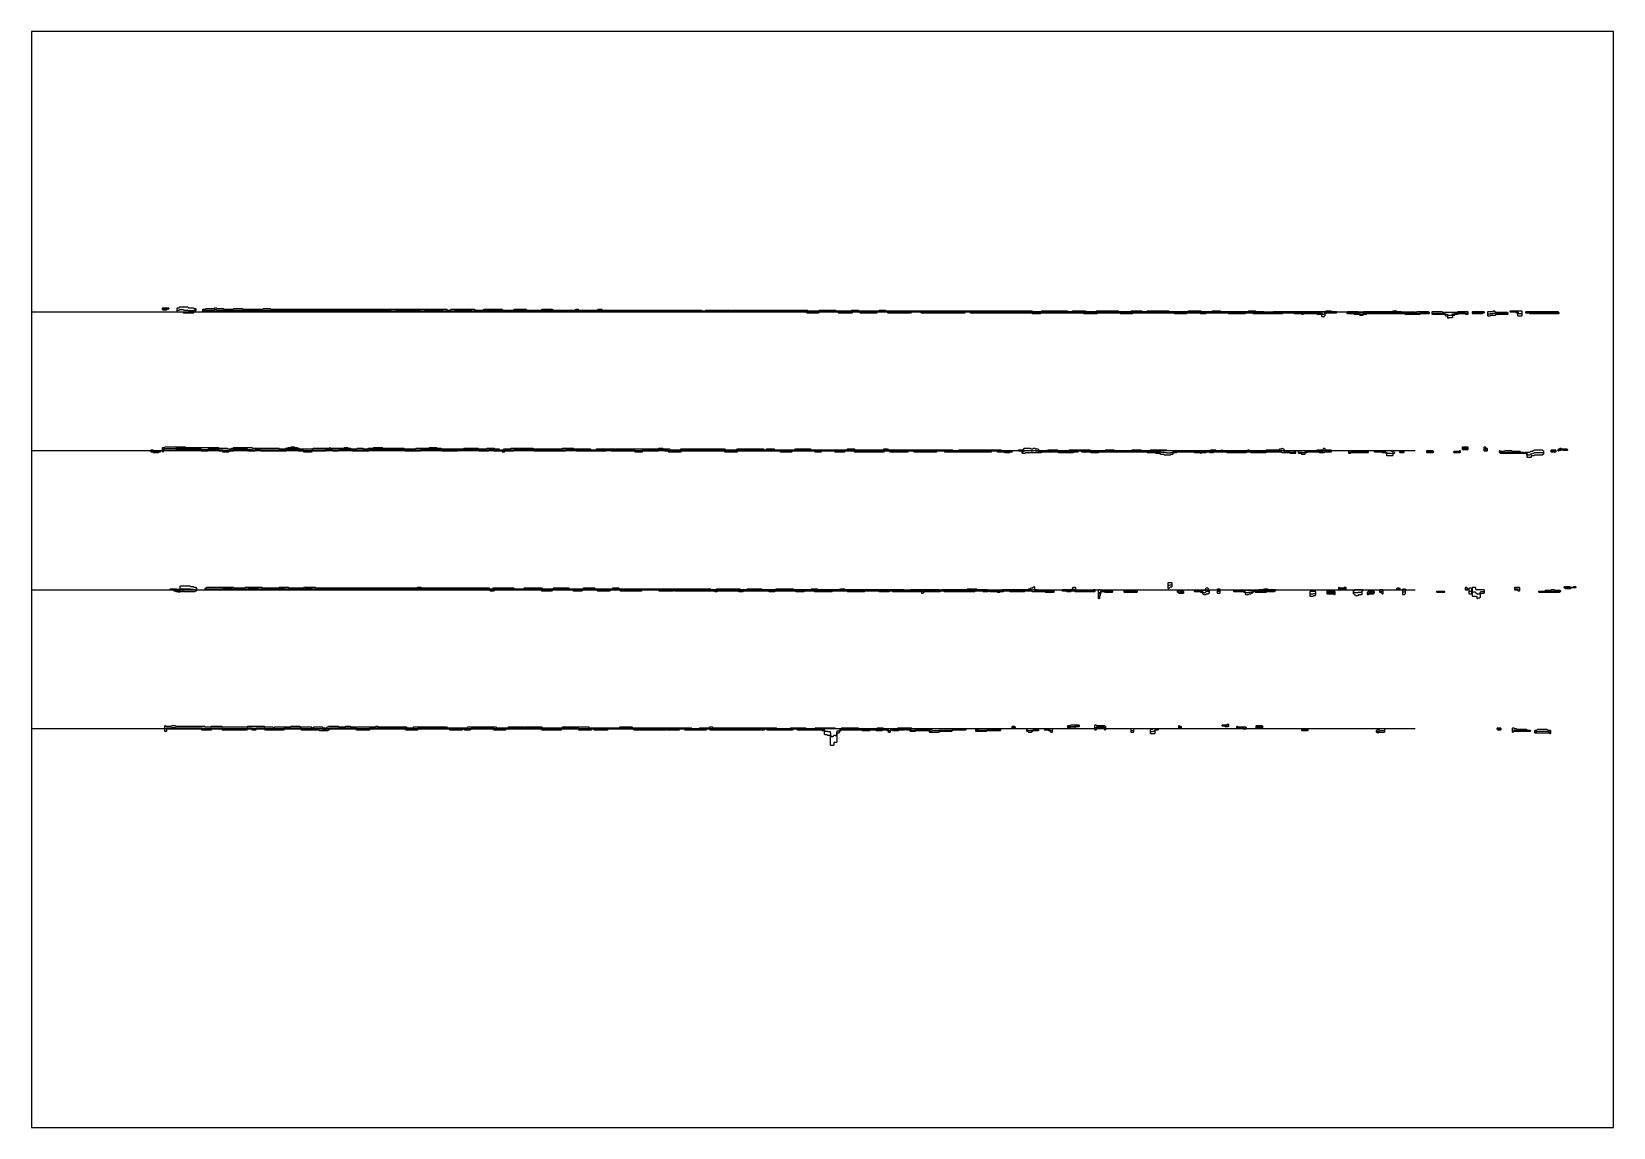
# Model space of a CAD drawing. Extents: x 0 to 57.2, y 0 to 39.6.
import ezdxf

# ---------------------------------------------------------------- set-up
doc = ezdxf.new("R2010")
doc.units = 13
for name, color, linetype in [('DESIGN_SCAN_PATH', 5, 'Continuous'), ('SEM_FRAME', 8, 'Continuous'), ('SEM_OBSERVED_CENTERLINES', 3, 'Continuous'), ('SEM_OBSERVED_CONTOURS', 2, 'Continuous')]:
    doc.layers.add(name, color=color, linetype=linetype)

msp = doc.modelspace()

# ---------------------------------------------------------------- linework, layer by layer
at = {"layer": 'DESIGN_SCAN_PATH'}
for points in [[(0, 29.47296), (50, 29.47296)], [(50, 24.44916), (0, 24.44916)], [(0, 19.42536), (50, 19.42536)], [(50, 14.40156), (0, 14.40156)]]:
    msp.add_lwpolyline(points, dxfattribs=at)
at = {"layer": 'SEM_FRAME'}
msp.add_lwpolyline([(0, 0), (57.15968, 0), (57.15968, 39.60429), (0, 39.60429)], close=True, dxfattribs=at)
at = {"layer": 'SEM_OBSERVED_CENTERLINES'}
for points in [[(4.7447, 29.5846), (4.77261, 29.5846), (4.80052, 29.5846), (4.82843, 29.5846), (4.85634, 29.5846), (4.88425, 29.598555), (4.91216, 29.598555), (4.94007, 29.598555)], [(5.27499, 29.542735), (5.3029, 29.542735), (5.33081, 29.542735), (5.35872, 29.55669), (5.38663, 29.55669), (5.41454, 29.55669), (5.44245, 29.55669), (5.47036, 29.55669), (5.49827, 29.542735), (5.52618, 29.542735), (5.55409, 29.542735), (5.582, 29.542735), (5.60991, 29.542735), (5.63782, 29.542735), (5.66573, 29.52878), (5.69364, 29.52878), (5.72155, 29.52878), (5.74946, 29.52878), (5.77737, 29.52878), (5.80528, 29.52878), (5.83319, 29.52878), (5.8611, 29.52878), (5.88901, 29.542735), (5.91692, 29.55669)], [(6.19602, 29.52878), (6.22393, 29.52878), (6.25184, 29.52878), (6.27975, 29.514825), (6.30766, 29.542735), (6.33557, 29.542735), (6.36348, 29.542735), (6.39139, 29.542735), (6.4193, 29.542735), (6.44721, 29.542735), (6.47512, 29.542735), (6.50303, 29.542735), (6.53094, 29.542735), (6.55885, 29.542735), (6.58676, 29.542735), (6.61467, 29.55669), (6.64258, 29.55669), (6.67049, 29.55669), (6.6984, 29.542735), (6.72631, 29.542735), (6.75422, 29.542735), (6.78213, 29.542735), (6.81004, 29.542735), (6.83795, 29.542735), (6.86586, 29.542735), (6.89377, 29.542735), (6.92168, 29.542735), (6.94959, 29.52878), (6.9775, 29.52878), (7.00541, 29.52878), (7.03332, 29.52878), (7.06123, 29.52878), (7.08914, 29.52878), (7.11705, 29.52878), (7.14496, 29.52878), (7.17287, 29.52878), (7.20078, 29.52878), (7.22869, 29.52878), (7.2566, 29.52878), (7.28451, 29.52878), (7.31242, 29.542735), (7.34033, 29.542735), (7.36824, 29.542735), (7.39615, 29.542735), (7.42406, 29.542735), (7.45197, 29.542735), (7.47988, 29.542735), (7.50779, 29.542735), (7.5357, 29.542735), (7.56361, 29.542735), (7.59152, 29.542735), (7.61943, 29.542735), (7.64734, 29.52878), (7.67525, 29.52878), (7.70316, 29.52878), (7.73107, 29.52878), (7.75898, 29.52878), (7.78689, 29.52878), (7.8148, 29.52878), (7.84271, 29.52878), (7.87062, 29.52878), (7.89853, 29.52878), (7.92644, 29.52878), (7.95435, 29.52878), (7.98226, 29.52878), (8.01017, 29.52878), (8.03808, 29.52878), (8.06599, 29.52878), (8.0939, 29.52878), (8.12181, 29.52878), (8.14972, 29.52878), (8.17763, 29.52878), (8.20554, 29.52878), (8.23345, 29.52878), (8.26136, 29.52878), (8.28927, 29.52878), (8.31718, 29.52878), (8.34509, 29.52878), (8.373, 29.542735), (8.40091, 29.542735), (8.42882, 29.542735), (8.45673, 29.542735), (8.48464, 29.542735), (8.51255, 29.542735), (8.54046, 29.542735), (8.56837, 29.542735), (8.59628, 29.542735), (8.62419, 29.542735), (8.6521, 29.52878), (8.68001, 29.52878), (8.70792, 29.52878), (8.73583, 29.52878), (8.76374, 29.52878), (8.79165, 29.52878), (8.81956, 29.52878), (8.84747, 29.52878), (8.87538, 29.52878), (8.90329, 29.52878), (8.9312, 29.52878), (8.95911, 29.52878), (8.98702, 29.52878), (9.01493, 29.52878), (9.04284, 29.52878), (9.07075, 29.52878), (9.09866, 29.52878), (9.12657, 29.52878), (9.15448, 29.52878), (9.18239, 29.52878), (9.2103, 29.52878), (9.23821, 29.52878), (9.26612, 29.52878), (9.29403, 29.52878), (9.32194, 29.52878), (9.34985, 29.52878), (9.37776, 29.52878), (9.40567, 29.52878), (9.43358, 29.52878), (9.46149, 29.52878), (9.4894, 29.52878), (9.51731, 29.52878), (9.54522, 29.52878), (9.57313, 29.52878), (9.60104, 29.52878), (9.62895, 29.52878), (9.65686, 29.52878), (9.68477, 29.52878), (9.71268, 29.52878), (9.74059, 29.52878), (9.7685, 29.52878), (9.79641, 29.52878), (9.82432, 29.52878), (9.85223, 29.52878), (9.88014, 29.52878), (9.90805, 29.52878), (9.93596, 29.52878), (9.96387, 29.52878), (9.99178, 29.52878), (10.01969, 29.52878), (10.0476, 29.52878), (10.07551, 29.52878), (10.10342, 29.52878), (10.13133, 29.52878), (10.15924, 29.52878), (10.18715, 29.52878), (10.21506, 29.52878), (10.24297, 29.52878), (10.27088, 29.52878), (10.29879, 29.52878), (10.3267, 29.52878), (10.35461, 29.52878), (10.38252, 29.52878), (10.41043, 29.52878), (10.43834, 29.52878), (10.46625, 29.52878), (10.49416, 29.52878), (10.52207, 29.52878), (10.54998, 29.52878), (10.57789, 29.52878), (10.6058, 29.52878), (10.63371, 29.52878), (10.66162, 29.52878), (10.68953, 29.52878), (10.71744, 29.52878), (10.74535, 29.52878), (10.77326, 29.52878), (10.80117, 29.52878), (10.82908, 29.52878), (10.85699, 29.52878), (10.8849, 29.52878), (10.91281, 29.52878), (10.94072, 29.52878), (10.96863, 29.52878), (10.99654, 29.52878), (11.02445, 29.52878), (11.05236, 29.52878), (11.08027, 29.52878), (11.10818, 29.52878), (11.13609, 29.52878), (11.164, 29.52878), (11.19191, 29.52878), (11.21982, 29.52878), (11.24773, 29.52878), (11.27564, 29.52878), (11.30355, 29.52878), (11.33146, 29.52878), (11.35937, 29.52878), (11.38728, 29.52878), (11.41519, 29.52878), (11.4431, 29.52878), (11.47101, 29.52878), (11.49892, 29.52878), (11.52683, 29.52878), (11.55474, 29.52878), (11.58265, 29.52878), (11.61056, 29.52878), (11.63847, 29.52878), (11.66638, 29.52878), (11.69429, 29.52878), (11.7222, 29.52878), (11.75011, 29.52878), (11.77802, 29.52878), (11.80593, 29.52878), (11.83384, 29.52878), (11.86175, 29.52878), (11.88966, 29.52878), (11.91757, 29.52878), (11.94548, 29.52878), (11.97339, 29.52878), (12.0013, 29.52878), (12.02921, 29.52878), (12.05712, 29.52878), (12.08503, 29.52878), (12.11294, 29.52878), (12.14085, 29.52878), (12.16876, 29.52878), (12.19667, 29.52878), (12.22458, 29.52878), (12.25249, 29.52878), (12.2804, 29.52878), (12.30831, 29.52878), (12.33622, 29.52878), (12.36413, 29.52878), (12.39204, 29.52878), (12.41995, 29.52878), (12.44786, 29.52878), (12.47577, 29.52878), (12.50368, 29.52878), (12.53159, 29.52878), (12.5595, 29.52878), (12.58741, 29.52878), (12.61532, 29.52878), (12.64323, 29.52878), (12.67114, 29.52878), (12.69905, 29.52878), (12.72696, 29.52878), (12.75487, 29.52878), (12.78278, 29.52878), (12.81069, 29.52878), (12.8386, 29.52878), (12.86651, 29.52878), (12.89442, 29.52878), (12.92233, 29.52878), (12.95024, 29.52878), (12.97815, 29.52878), (13.00606, 29.514825), (13.03397, 29.514825), (13.06188, 29.514825), (13.08979, 29.514825), (13.1177, 29.514825), (13.14561, 29.514825), (13.17352, 29.52878), (13.20143, 29.52878), (13.22934, 29.52878), (13.25725, 29.52878), (13.28516, 29.52878), (13.31307, 29.52878), (13.34098, 29.52878), (13.36889, 29.52878), (13.3968, 29.52878), (13.42471, 29.52878), (13.45262, 29.52878), (13.48053, 29.52878), (13.50844, 29.52878), (13.53635, 29.52878), (13.56426, 29.52878), (13.59217, 29.52878), (13.62008, 29.52878), (13.64799, 29.52878), (13.6759, 29.52878), (13.70381, 29.52878), (13.73172, 29.52878), (13.75963, 29.52878), (13.78754, 29.52878), (13.81545, 29.52878), (13.84336, 29.52878), (13.87127, 29.52878), (13.89918, 29.52878), (13.92709, 29.52878), (13.955, 29.52878), (13.98291, 29.52878), (14.01082, 29.52878), (14.03873, 29.52878), (14.06664, 29.514825), (14.09455, 29.514825), (14.12246, 29.514825), (14.15037, 29.514825), (14.17828, 29.514825), (14.20619, 29.52878), (14.2341, 29.52878), (14.26201, 29.52878), (14.28992, 29.52878), (14.31783, 29.52878), (14.34574, 29.52878), (14.37365, 29.52878), (14.40156, 29.52878), (14.42947, 29.52878), (14.45738, 29.52878), (14.48529, 29.52878), (14.5132, 29.52878), (14.54111, 29.52878), (14.56902, 29.52878), (14.59693, 29.52878), (14.62484, 29.52878), (14.65275, 29.52878), (14.68066, 29.52878), (14.70857, 29.52878), (14.73648, 29.52878), (14.76439, 29.52878), (14.7923, 29.52878), (14.82021, 29.52878), (14.84812, 29.52878), (14.87603, 29.514825), (14.90394, 29.514825), (14.93185, 29.514825), (14.95976, 29.514825), (14.98767, 29.514825), (15.01558, 29.50087), (15.04349, 29.50087), (15.0714, 29.50087), (15.09931, 29.50087), (15.12722, 29.50087), (15.15513, 29.514825), (15.18304, 29.514825), (15.21095, 29.514825), (15.23886, 29.514825), (15.26677, 29.514825), (15.29468, 29.52878), (15.32259, 29.52878), (15.3505, 29.52878), (15.37841, 29.52878), (15.40632, 29.52878), (15.43423, 29.52878), (15.46214, 29.52878), (15.49005, 29.52878), (15.51796, 29.52878), (15.54587, 29.52878), (15.57378, 29.52878), (15.60169, 29.52878), (15.6296, 29.52878), (15.65751, 29.52878), (15.68542, 29.52878), (15.71333, 29.52878), (15.74124, 29.52878), (15.76915, 29.52878), (15.79706, 29.52878), (15.82497, 29.52878), (15.85288, 29.52878), (15.88079, 29.52878), (15.9087, 29.514825), (15.93661, 29.514825), (15.96452, 29.514825), (15.99243, 29.514825), (16.02034, 29.50087), (16.04825, 29.50087), (16.07616, 29.50087), (16.10407, 29.50087), (16.13198, 29.50087), (16.15989, 29.50087), (16.1878, 29.50087), (16.21571, 29.50087), (16.24362, 29.50087), (16.27153, 29.50087), (16.29944, 29.50087), (16.32735, 29.50087), (16.35526, 29.514825), (16.38317, 29.52878), (16.41108, 29.52878), (16.43899, 29.52878), (16.4669, 29.52878), (16.49481, 29.52878), (16.52272, 29.52878), (16.55063, 29.52878), (16.57854, 29.52878), (16.60645, 29.52878), (16.63436, 29.52878), (16.66227, 29.52878), (16.69018, 29.52878), (16.71809, 29.52878), (16.746, 29.52878), (16.77391, 29.52878), (16.80182, 29.52878), (16.82973, 29.52878), (16.85764, 29.52878), (16.88555, 29.52878), (16.91346, 29.52878), (16.94137, 29.52878), (16.96928, 29.52878), (16.99719, 29.514825), (17.0251, 29.50087), (17.05301, 29.50087), (17.08092, 29.50087), (17.10883, 29.50087), (17.13674, 29.50087), (17.16465, 29.50087), (17.19256, 29.50087), (17.22047, 29.50087), (17.24838, 29.50087), (17.27629, 29.50087), (17.3042, 29.50087), (17.33211, 29.50087), (17.36002, 29.50087), (17.38793, 29.50087), (17.41584, 29.50087), (17.44375, 29.52878), (17.47166, 29.52878), (17.49957, 29.52878), (17.52748, 29.52878), (17.55539, 29.52878), (17.5833, 29.52878), (17.61121, 29.52878), (17.63912, 29.52878), (17.66703, 29.52878), (17.69494, 29.52878), (17.72285, 29.52878), (17.75076, 29.52878), (17.77867, 29.52878), (17.80658, 29.52878), (17.83449, 29.52878), (17.8624, 29.514825), (17.89031, 29.50087), (17.91822, 29.50087), (17.94613, 29.50087), (17.97404, 29.50087), (18.00195, 29.50087), (18.02986, 29.50087), (18.05777, 29.50087), (18.08568, 29.50087), (18.11359, 29.50087), (18.1415, 29.50087), (18.16941, 29.50087), (18.19732, 29.50087), (18.22523, 29.50087), (18.25314, 29.50087), (18.28105, 29.50087), (18.30896, 29.50087), (18.33687, 29.50087), (18.36478, 29.50087), (18.39269, 29.50087), (18.4206, 29.50087), (18.44851, 29.514825), (18.47642, 29.52878), (18.50433, 29.52878), (18.53224, 29.52878), (18.56015, 29.52878), (18.58806, 29.52878), (18.61597, 29.52878), (18.64388, 29.52878), (18.67179, 29.52878), (18.6997, 29.52878), (18.72761, 29.52878), (18.75552, 29.52878), (18.78343, 29.52878), (18.81134, 29.52878), (18.83925, 29.514825), (18.86716, 29.514825), (18.89507, 29.50087), (18.92298, 29.50087), (18.95089, 29.50087), (18.9788, 29.50087), (19.00671, 29.50087), (19.03462, 29.50087), (19.06253, 29.50087), (19.09044, 29.50087), (19.11835, 29.50087), (19.14626, 29.50087), (19.17417, 29.50087), (19.20208, 29.50087), (19.22999, 29.50087), (19.2579, 29.50087), (19.28581, 29.50087), (19.31372, 29.50087), (19.34163, 29.50087), (19.36954, 29.50087), (19.39745, 29.50087), (19.42536, 29.50087), (19.45327, 29.50087), (19.48118, 29.50087), (19.50909, 29.50087), (19.537, 29.50087), (19.56491, 29.50087), (19.59282, 29.50087), (19.62073, 29.514825), (19.64864, 29.514825), (19.67655, 29.52878), (19.70446, 29.52878), (19.73237, 29.514825), (19.76028, 29.50087), (19.78819, 29.50087), (19.8161, 29.50087), (19.84401, 29.50087), (19.87192, 29.50087), (19.89983, 29.50087), (19.92774, 29.50087), (19.95565, 29.50087), (19.98356, 29.50087), (20.01147, 29.50087), (20.03938, 29.50087), (20.06729, 29.50087), (20.0952, 29.50087), (20.12311, 29.50087), (20.15102, 29.50087), (20.17893, 29.50087), (20.20684, 29.50087), (20.23475, 29.50087), (20.26266, 29.50087), (20.29057, 29.50087), (20.31848, 29.50087), (20.34639, 29.50087), (20.3743, 29.50087), (20.40221, 29.514825), (20.43012, 29.514825), (20.45803, 29.514825), (20.48594, 29.52878), (20.51385, 29.52878), (20.54176, 29.52878), (20.56967, 29.52878), (20.59758, 29.52878), (20.62549, 29.514825), (20.6534, 29.514825), (20.68131, 29.514825), (20.70922, 29.514825), (20.73713, 29.514825), (20.76504, 29.514825), (20.79295, 29.50087), (20.82086, 29.50087), (20.84877, 29.50087), (20.87668, 29.50087), (20.90459, 29.50087), (20.9325, 29.50087), (20.96041, 29.50087), (20.98832, 29.50087), (21.01623, 29.50087), (21.04414, 29.50087), (21.07205, 29.50087), (21.09996, 29.50087), (21.12787, 29.50087), (21.15578, 29.50087), (21.18369, 29.50087), (21.2116, 29.50087), (21.23951, 29.50087), (21.26742, 29.50087), (21.29533, 29.50087), (21.32324, 29.50087), (21.35115, 29.50087), (21.37906, 29.50087), (21.40697, 29.50087), (21.43488, 29.50087), (21.46279, 29.50087), (21.4907, 29.50087), (21.51861, 29.50087), (21.54652, 29.50087), (21.57443, 29.50087), (21.60234, 29.50087), (21.63025, 29.50087), (21.65816, 29.50087), (21.68607, 29.50087), (21.71398, 29.514825), (21.74189, 29.514825), (21.7698, 29.514825), (21.79771, 29.50087), (21.82562, 29.50087), (21.85353, 29.50087), (21.88144, 29.50087), (21.90935, 29.50087), (21.93726, 29.50087), (21.96517, 29.50087), (21.99308, 29.50087), (22.02099, 29.50087), (22.0489, 29.50087), (22.07681, 29.50087), (22.10472, 29.50087), (22.13263, 29.50087), (22.16054, 29.50087), (22.18845, 29.50087), (22.21636, 29.50087), (22.24427, 29.50087), (22.27218, 29.50087), (22.30009, 29.50087), (22.328, 29.50087), (22.35591, 29.50087), (22.38382, 29.50087), (22.41173, 29.50087), (22.43964, 29.50087), (22.46755, 29.50087), (22.49546, 29.50087), (22.52337, 29.50087), (22.55128, 29.50087), (22.57919, 29.50087), (22.6071, 29.50087), (22.63501, 29.50087), (22.66292, 29.50087), (22.69083, 29.50087), (22.71874, 29.50087), (22.74665, 29.50087), (22.77456, 29.50087), (22.80247, 29.50087), (22.83038, 29.50087), (22.85829, 29.50087), (22.8862, 29.50087), (22.91411, 29.50087), (22.94202, 29.50087), (22.96993, 29.50087), (22.99784, 29.50087), (23.02575, 29.50087), (23.05366, 29.50087), (23.08157, 29.50087), (23.10948, 29.50087), (23.13739, 29.50087), (23.1653, 29.50087), (23.19321, 29.50087), (23.22112, 29.50087), (23.24903, 29.50087), (23.27694, 29.50087), (23.30485, 29.50087), (23.33276, 29.50087), (23.36067, 29.50087), (23.38858, 29.50087), (23.41649, 29.50087), (23.4444, 29.50087), (23.47231, 29.50087), (23.50022, 29.50087), (23.52813, 29.50087), (23.55604, 29.50087), (23.58395, 29.50087), (23.61186, 29.50087), (23.63977, 29.50087), (23.66768, 29.50087), (23.69559, 29.50087), (23.7235, 29.50087), (23.75141, 29.50087), (23.77932, 29.50087), (23.80723, 29.50087), (23.83514, 29.50087), (23.86305, 29.50087), (23.89096, 29.50087), (23.91887, 29.50087), (23.94678, 29.50087), (23.97469, 29.50087), (24.0026, 29.50087), (24.03051, 29.50087), (24.05842, 29.50087), (24.08633, 29.50087), (24.11424, 29.50087), (24.14215, 29.50087), (24.17006, 29.50087), (24.19797, 29.50087), (24.22588, 29.486915), (24.25379, 29.486915), (24.2817, 29.486915), (24.30961, 29.486915), (24.33752, 29.486915), (24.36543, 29.50087), (24.39334, 29.50087), (24.42125, 29.50087), (24.44916, 29.50087), (24.47707, 29.50087), (24.50498, 29.50087), (24.53289, 29.50087), (24.5608, 29.50087), (24.58871, 29.50087), (24.61662, 29.50087), (24.64453, 29.50087), (24.67244, 29.50087), (24.70035, 29.50087), (24.72826, 29.50087), (24.75617, 29.50087), (24.78408, 29.50087), (24.81199, 29.50087), (24.8399, 29.50087), (24.86781, 29.50087), (24.89572, 29.50087), (24.92363, 29.50087), (24.95154, 29.50087), (24.97945, 29.50087), (25.00736, 29.50087), (25.03527, 29.50087), (25.06318, 29.50087), (25.09109, 29.50087), (25.119, 29.50087), (25.14691, 29.50087), (25.17482, 29.50087), (25.20273, 29.50087), (25.23064, 29.50087), (25.25855, 29.50087), (25.28646, 29.486915), (25.31437, 29.50087), (25.34228, 29.50087), (25.37019, 29.50087), (25.3981, 29.50087), (25.42601, 29.50087), (25.45392, 29.50087), (25.48183, 29.50087), (25.50974, 29.50087), (25.53765, 29.50087), (25.56556, 29.50087), (25.59347, 29.50087), (25.62138, 29.50087), (25.64929, 29.50087), (25.6772, 29.50087), (25.70511, 29.50087), (25.73302, 29.50087), (25.76093, 29.50087), (25.78884, 29.50087), (25.81675, 29.50087), (25.84466, 29.50087), (25.87257, 29.50087), (25.90048, 29.50087), (25.92839, 29.50087), (25.9563, 29.50087), (25.98421, 29.50087), (26.01212, 29.50087), (26.04003, 29.50087), (26.06794, 29.50087), (26.09585, 29.50087), (26.12376, 29.50087), (26.15167, 29.50087), (26.17958, 29.50087), (26.20749, 29.50087), (26.2354, 29.50087), (26.26331, 29.50087), (26.29122, 29.50087), (26.31913, 29.50087), (26.34704, 29.50087), (26.37495, 29.50087), (26.40286, 29.50087), (26.43077, 29.50087), (26.45868, 29.50087), (26.48659, 29.50087), (26.5145, 29.50087), (26.54241, 29.50087), (26.57032, 29.50087), (26.59823, 29.50087), (26.62614, 29.50087), (26.65405, 29.50087), (26.68196, 29.50087), (26.70987, 29.50087), (26.73778, 29.50087), (26.76569, 29.50087), (26.7936, 29.50087), (26.82151, 29.50087), (26.84942, 29.50087), (26.87733, 29.50087), (26.90524, 29.50087), (26.93315, 29.50087), (26.96106, 29.50087), (26.98897, 29.50087), (27.01688, 29.50087), (27.04479, 29.50087), (27.0727, 29.50087), (27.10061, 29.50087), (27.12852, 29.50087), (27.15643, 29.50087), (27.18434, 29.50087), (27.21225, 29.50087), (27.24016, 29.50087), (27.26807, 29.50087), (27.29598, 29.50087), (27.32389, 29.50087), (27.3518, 29.50087), (27.37971, 29.50087), (27.40762, 29.50087), (27.43553, 29.50087), (27.46344, 29.50087), (27.49135, 29.50087), (27.51926, 29.50087), (27.54717, 29.50087), (27.57508, 29.50087), (27.60299, 29.50087), (27.6309, 29.50087), (27.65881, 29.50087), (27.68672, 29.50087), (27.71463, 29.50087), (27.74254, 29.50087), (27.77045, 29.50087), (27.79836, 29.50087), (27.82627, 29.50087), (27.85418, 29.50087), (27.88209, 29.50087), (27.91, 29.50087), (27.93791, 29.50087), (27.96582, 29.50087), (27.99373, 29.50087), (28.02164, 29.486915), (28.04955, 29.47296), (28.07746, 29.47296), (28.10537, 29.47296), (28.13328, 29.47296), (28.16119, 29.47296), (28.1891, 29.47296), (28.21701, 29.47296), (28.24492, 29.47296), (28.27283, 29.47296), (28.30074, 29.47296), (28.32865, 29.47296), (28.35656, 29.47296), (28.38447, 29.47296), (28.41238, 29.47296), (28.44029, 29.47296), (28.4682, 29.50087), (28.49611, 29.50087), (28.52402, 29.50087), (28.55193, 29.50087), (28.57984, 29.50087), (28.60775, 29.50087), (28.63566, 29.50087), (28.66357, 29.50087), (28.69148, 29.50087), (28.71939, 29.50087), (28.7473, 29.50087), (28.77521, 29.50087), (28.80312, 29.50087), (28.83103, 29.50087), (28.85894, 29.50087), (28.88685, 29.50087), (28.91476, 29.50087), (28.94267, 29.50087), (28.97058, 29.50087), (28.99849, 29.50087), (29.0264, 29.50087), (29.05431, 29.50087), (29.08222, 29.486915), (29.11013, 29.486915), (29.13804, 29.486915), (29.16595, 29.47296), (29.19386, 29.47296), (29.22177, 29.47296), (29.24968, 29.47296), (29.27759, 29.47296), (29.3055, 29.47296), (29.33341, 29.47296), (29.36132, 29.47296), (29.38923, 29.47296), (29.41714, 29.47296), (29.44505, 29.47296), (29.47296, 29.47296), (29.50087, 29.47296), (29.52878, 29.47296), (29.55669, 29.47296), (29.5846, 29.47296), (29.61251, 29.47296), (29.64042, 29.486915), (29.66833, 29.50087), (29.69624, 29.50087), (29.72415, 29.50087), (29.75206, 29.50087), (29.77997, 29.50087), (29.80788, 29.50087), (29.83579, 29.50087), (29.8637, 29.50087), (29.89161, 29.486915), (29.91952, 29.486915), (29.94743, 29.47296), (29.97534, 29.47296), (30.00325, 29.47296), (30.03116, 29.47296), (30.05907, 29.47296), (30.08698, 29.47296), (30.11489, 29.47296), (30.1428, 29.47296), (30.17071, 29.47296), (30.19862, 29.47296), (30.22653, 29.47296), (30.25444, 29.47296), (30.28235, 29.47296), (30.31026, 29.47296), (30.33817, 29.47296), (30.36608, 29.47296), (30.39399, 29.47296), (30.4219, 29.47296), (30.44981, 29.47296), (30.47772, 29.47296), (30.50563, 29.47296), (30.53354, 29.47296), (30.56145, 29.486915), (30.58936, 29.486915), (30.61727, 29.486915), (30.64518, 29.50087), (30.67309, 29.50087), (30.701, 29.50087), (30.72891, 29.50087), (30.75682, 29.50087), (30.78473, 29.50087), (30.81264, 29.50087), (30.84055, 29.50087), (30.86846, 29.486915), (30.89637, 29.486915), (30.92428, 29.486915), (30.95219, 29.47296), (30.9801, 29.47296), (31.00801, 29.47296), (31.03592, 29.47296), (31.06383, 29.47296), (31.09174, 29.47296), (31.11965, 29.47296), (31.14756, 29.47296), (31.17547, 29.47296), (31.20338, 29.47296), (31.23129, 29.47296), (31.2592, 29.47296), (31.28711, 29.47296), (31.31502, 29.47296), (31.34293, 29.47296), (31.37084, 29.47296), (31.39875, 29.47296), (31.42666, 29.47296), (31.45457, 29.47296), (31.48248, 29.47296), (31.51039, 29.47296), (31.5383, 29.47296), (31.56621, 29.47296), (31.59412, 29.47296), (31.62203, 29.47296), (31.64994, 29.47296), (31.67785, 29.47296), (31.70576, 29.47296), (31.73367, 29.47296), (31.76158, 29.47296), (31.78949, 29.486915), (31.8174, 29.486915), (31.84531, 29.486915), (31.87322, 29.486915), (31.90113, 29.486915), (31.92904, 29.486915), (31.95695, 29.486915), (31.98486, 29.486915), (32.01277, 29.486915), (32.04068, 29.486915), (32.06859, 29.486915), (32.0965, 29.486915), (32.12441, 29.486915), (32.15232, 29.47296), (32.18023, 29.47296), (32.20814, 29.47296), (32.23605, 29.47296), (32.26396, 29.47296), (32.29187, 29.47296), (32.31978, 29.47296), (32.34769, 29.47296), (32.3756, 29.47296), (32.40351, 29.47296), (32.43142, 29.47296), (32.45933, 29.47296), (32.48724, 29.47296), (32.51515, 29.47296), (32.54306, 29.47296), (32.57097, 29.47296), (32.59888, 29.47296), (32.62679, 29.47296), (32.6547, 29.47296), (32.68261, 29.47296), (32.71052, 29.47296), (32.73843, 29.47296), (32.76634, 29.47296), (32.79425, 29.47296), (32.82216, 29.47296), (32.85007, 29.47296), (32.87798, 29.47296), (32.90589, 29.47296), (32.9338, 29.47296), (32.96171, 29.47296), (32.98962, 29.47296), (33.01753, 29.47296), (33.04544, 29.47296), (33.07335, 29.47296), (33.10126, 29.47296), (33.12917, 29.47296), (33.15708, 29.47296), (33.18499, 29.47296), (33.2129, 29.47296), (33.24081, 29.47296), (33.26872, 29.47296), (33.29663, 29.47296), (33.32454, 29.47296), (33.35245, 29.47296), (33.38036, 29.47296), (33.40827, 29.47296), (33.43618, 29.47296), (33.46409, 29.47296), (33.492, 29.47296), (33.51991, 29.47296), (33.54782, 29.47296), (33.57573, 29.47296), (33.60364, 29.47296), (33.63155, 29.47296), (33.65946, 29.47296), (33.68737, 29.47296), (33.71528, 29.47296), (33.74319, 29.486915), (33.7711, 29.486915), (33.79901, 29.486915), (33.82692, 29.486915), (33.85483, 29.486915), (33.88274, 29.486915), (33.91065, 29.486915), (33.93856, 29.47296), (33.96647, 29.47296), (33.99438, 29.47296), (34.02229, 29.47296), (34.0502, 29.47296), (34.07811, 29.47296), (34.10602, 29.47296), (34.13393, 29.47296), (34.16184, 29.47296), (34.18975, 29.47296), (34.21766, 29.47296), (34.24557, 29.47296), (34.27348, 29.47296), (34.30139, 29.47296), (34.3293, 29.47296), (34.35721, 29.47296), (34.38512, 29.47296), (34.41303, 29.47296), (34.44094, 29.47296), (34.46885, 29.47296), (34.49676, 29.47296), (34.52467, 29.47296), (34.55258, 29.47296), (34.58049, 29.47296), (34.6084, 29.47296), (34.63631, 29.47296), (34.66422, 29.47296), (34.69213, 29.47296), (34.72004, 29.47296), (34.74795, 29.47296), (34.77586, 29.47296), (34.80377, 29.47296), (34.83168, 29.47296), (34.85959, 29.47296), (34.8875, 29.47296), (34.91541, 29.47296), (34.94332, 29.47296), (34.97123, 29.47296), (34.99914, 29.47296), (35.02705, 29.47296), (35.05496, 29.47296), (35.08287, 29.47296), (35.11078, 29.47296), (35.13869, 29.47296), (35.1666, 29.47296), (35.19451, 29.47296), (35.22242, 29.47296), (35.25033, 29.47296), (35.27824, 29.47296), (35.30615, 29.47296), (35.33406, 29.47296), (35.36197, 29.47296), (35.38988, 29.47296), (35.41779, 29.47296), (35.4457, 29.47296), (35.47361, 29.47296), (35.50152, 29.47296), (35.52943, 29.47296), (35.55734, 29.47296), (35.58525, 29.47296), (35.61316, 29.47296), (35.64107, 29.47296), (35.66898, 29.47296), (35.69689, 29.47296), (35.7248, 29.47296), (35.75271, 29.47296), (35.78062, 29.47296), (35.80853, 29.47296), (35.83644, 29.47296), (35.86435, 29.47296), (35.89226, 29.47296), (35.92017, 29.47296), (35.94808, 29.47296), (35.97599, 29.47296), (36.0039, 29.47296), (36.03181, 29.47296), (36.05972, 29.47296), (36.08763, 29.47296), (36.11554, 29.47296), (36.14345, 29.47296), (36.17136, 29.44505), (36.19927, 29.44505), (36.22718, 29.44505), (36.25509, 29.44505), (36.283, 29.44505), (36.31091, 29.44505), (36.33882, 29.44505), (36.36673, 29.44505), (36.39464, 29.44505), (36.42255, 29.44505), (36.45046, 29.44505), (36.47837, 29.459005), (36.50628, 29.47296), (36.53419, 29.47296), (36.5621, 29.47296), (36.59001, 29.47296), (36.61792, 29.47296), (36.64583, 29.47296), (36.67374, 29.47296), (36.70165, 29.47296), (36.72956, 29.47296), (36.75747, 29.47296), (36.78538, 29.47296), (36.81329, 29.47296), (36.8412, 29.47296), (36.86911, 29.47296), (36.89702, 29.47296), (36.92493, 29.47296), (36.95284, 29.47296), (36.98075, 29.47296), (37.00866, 29.47296), (37.03657, 29.47296), (37.06448, 29.47296), (37.09239, 29.47296), (37.1203, 29.47296), (37.14821, 29.47296), (37.17612, 29.47296), (37.20403, 29.47296), (37.23194, 29.47296), (37.25985, 29.47296), (37.28776, 29.47296), (37.31567, 29.47296), (37.34358, 29.47296), (37.37149, 29.47296), (37.3994, 29.47296), (37.42731, 29.47296), (37.45522, 29.459005), (37.48313, 29.459005), (37.51104, 29.459005), (37.53895, 29.459005), (37.56686, 29.459005), (37.59477, 29.459005), (37.62268, 29.47296), (37.65059, 29.47296), (37.6785, 29.47296), (37.70641, 29.47296), (37.73432, 29.47296), (37.76223, 29.47296), (37.79014, 29.47296), (37.81805, 29.47296), (37.84596, 29.47296), (37.87387, 29.47296), (37.90178, 29.47296), (37.92969, 29.47296), (37.9576, 29.47296), (37.98551, 29.47296), (38.01342, 29.47296), (38.04133, 29.459005), (38.06924, 29.459005), (38.09715, 29.44505), (38.12506, 29.44505), (38.15297, 29.44505), (38.18088, 29.44505), (38.20879, 29.44505), (38.2367, 29.44505), (38.26461, 29.44505), (38.29252, 29.44505), (38.32043, 29.44505), (38.34834, 29.44505), (38.37625, 29.44505), (38.40416, 29.44505), (38.43207, 29.44505), (38.45998, 29.44505), (38.48789, 29.459005), (38.5158, 29.47296), (38.54371, 29.47296), (38.57162, 29.47296), (38.59953, 29.47296), (38.62744, 29.47296), (38.65535, 29.47296), (38.68326, 29.47296), (38.71117, 29.47296), (38.73908, 29.47296), (38.76699, 29.47296), (38.7949, 29.47296), (38.82281, 29.47296), (38.85072, 29.47296), (38.87863, 29.47296), (38.90654, 29.47296), (38.93445, 29.47296), (38.96236, 29.47296), (38.99027, 29.47296), (39.01818, 29.47296), (39.04609, 29.47296), (39.074, 29.47296), (39.10191, 29.47296), (39.12982, 29.47296), (39.15773, 29.47296), (39.18564, 29.47296), (39.21355, 29.47296), (39.24146, 29.47296), (39.26937, 29.47296), (39.29728, 29.459005), (39.32519, 29.459005), (39.3531, 29.44505), (39.38101, 29.44505), (39.40892, 29.44505), (39.43683, 29.44505), (39.46474, 29.44505), (39.49265, 29.44505), (39.52056, 29.44505), (39.54847, 29.44505), (39.57638, 29.44505), (39.60429, 29.44505), (39.6322, 29.44505), (39.66011, 29.44505), (39.68802, 29.44505), (39.71593, 29.44505), (39.74384, 29.459005), (39.77175, 29.459005), (39.79966, 29.47296), (39.82757, 29.47296), (39.85548, 29.47296), (39.88339, 29.47296), (39.9113, 29.47296), (39.93921, 29.47296), (39.96712, 29.47296), (39.99503, 29.47296), (40.02294, 29.47296), (40.05085, 29.47296), (40.07876, 29.47296), (40.10667, 29.47296), (40.13458, 29.459005), (40.16249, 29.459005), (40.1904, 29.459005), (40.21831, 29.459005), (40.24622, 29.459005), (40.27413, 29.459005), (40.30204, 29.459005), (40.32995, 29.47296), (40.35786, 29.47296), (40.38577, 29.47296), (40.41368, 29.47296), (40.44159, 29.47296), (40.4695, 29.47296), (40.49741, 29.47296), (40.52532, 29.47296), (40.55323, 29.47296), (40.58114, 29.47296), (40.60905, 29.47296), (40.63696, 29.47296), (40.66487, 29.47296), (40.69278, 29.47296), (40.72069, 29.47296), (40.7486, 29.47296), (40.77651, 29.47296), (40.80442, 29.47296), (40.83233, 29.47296), (40.86024, 29.47296), (40.88815, 29.47296), (40.91606, 29.47296), (40.94397, 29.47296), (40.97188, 29.47296), (40.99979, 29.47296), (41.0277, 29.47296), (41.05561, 29.47296), (41.08352, 29.47296), (41.11143, 29.459005), (41.13934, 29.459005), (41.16725, 29.459005), (41.19516, 29.459005), (41.22307, 29.459005), (41.25098, 29.459005), (41.27889, 29.459005), (41.3068, 29.44505), (41.33471, 29.44505), (41.36262, 29.44505), (41.39053, 29.44505), (41.41844, 29.44505), (41.44635, 29.44505), (41.47426, 29.44505), (41.50217, 29.44505), (41.53008, 29.44505), (41.55799, 29.44505), (41.5859, 29.44505), (41.61381, 29.44505), (41.64172, 29.44505), (41.66963, 29.44505), (41.69754, 29.44505), (41.72545, 29.44505), (41.75336, 29.459005), (41.78127, 29.459005), (41.80918, 29.47296), (41.83709, 29.47296), (41.865, 29.47296), (41.89291, 29.47296), (41.92082, 29.47296), (41.94873, 29.47296), (41.97664, 29.47296), (42.00455, 29.47296), (42.03246, 29.47296), (42.06037, 29.47296), (42.08828, 29.47296), (42.11619, 29.47296), (42.1441, 29.47296), (42.17201, 29.47296), (42.19992, 29.47296), (42.22783, 29.47296), (42.25574, 29.459005), (42.28365, 29.44505), (42.31156, 29.44505), (42.33947, 29.44505), (42.36738, 29.44505), (42.39529, 29.44505), (42.4232, 29.44505), (42.45111, 29.459005), (42.47902, 29.459005), (42.50693, 29.459005), (42.53484, 29.459005), (42.56275, 29.459005), (42.59066, 29.459005), (42.61857, 29.459005), (42.64648, 29.459005), (42.67439, 29.47296), (42.7023, 29.47296), (42.73021, 29.47296), (42.75812, 29.47296), (42.78603, 29.47296), (42.81394, 29.47296), (42.84185, 29.47296), (42.86976, 29.47296), (42.89767, 29.47296), (42.92558, 29.47296), (42.95349, 29.47296), (42.9814, 29.459005), (43.00931, 29.459005), (43.03722, 29.459005), (43.06513, 29.459005), (43.09304, 29.459005), (43.12095, 29.459005), (43.14886, 29.459005), (43.17677, 29.459005), (43.20468, 29.459005), (43.23259, 29.459005), (43.2605, 29.44505), (43.28841, 29.44505), (43.31632, 29.44505), (43.34423, 29.44505), (43.37214, 29.44505), (43.40005, 29.44505), (43.42796, 29.44505), (43.45587, 29.44505), (43.48378, 29.44505), (43.51169, 29.44505), (43.5396, 29.44505), (43.56751, 29.44505), (43.59542, 29.44505), (43.62333, 29.44505), (43.65124, 29.44505), (43.67915, 29.44505), (43.70706, 29.44505), (43.73497, 29.44505), (43.76288, 29.44505), (43.79079, 29.44505), (43.8187, 29.44505), (43.84661, 29.44505), (43.87452, 29.459005), (43.90243, 29.459005), (43.93034, 29.459005), (43.95825, 29.459005), (43.98616, 29.47296), (44.01407, 29.47296), (44.04198, 29.47296), (44.06989, 29.47296), (44.0978, 29.47296), (44.12571, 29.47296), (44.15362, 29.459005), (44.18153, 29.459005), (44.20944, 29.459005), (44.23735, 29.44505), (44.26526, 29.44505), (44.29317, 29.44505), (44.32108, 29.44505), (44.34899, 29.44505), (44.3769, 29.44505), (44.40481, 29.44505), (44.43272, 29.44505), (44.46063, 29.44505), (44.48854, 29.44505), (44.51645, 29.44505), (44.54436, 29.431095), (44.57227, 29.431095), (44.60018, 29.431095), (44.62809, 29.431095), (44.656, 29.431095), (44.68391, 29.431095), (44.71182, 29.431095), (44.73973, 29.431095), (44.76764, 29.431095), (44.79555, 29.431095), (44.82346, 29.431095), (44.85137, 29.431095), (44.87928, 29.44505), (44.90719, 29.44505), (44.9351, 29.44505), (44.96301, 29.44505), (44.99092, 29.44505), (45.01883, 29.44505), (45.04674, 29.44505), (45.07465, 29.44505), (45.10256, 29.44505), (45.13047, 29.44505), (45.15838, 29.44505), (45.18629, 29.44505), (45.2142, 29.459005), (45.24211, 29.459005), (45.27002, 29.459005), (45.29793, 29.459005), (45.32584, 29.459005), (45.35375, 29.459005), (45.38166, 29.459005), (45.40957, 29.459005), (45.43748, 29.459005), (45.46539, 29.459005), (45.4933, 29.459005), (45.52121, 29.459005), (45.54912, 29.459005), (45.57703, 29.459005), (45.60494, 29.459005), (45.63285, 29.44505), (45.66076, 29.44505), (45.68867, 29.44505), (45.71658, 29.44505), (45.74449, 29.44505), (45.7724, 29.44505), (45.80031, 29.44505), (45.82822, 29.44505), (45.85613, 29.44505), (45.88404, 29.44505), (45.91195, 29.431095), (45.93986, 29.431095), (45.96777, 29.44505), (45.99568, 29.44505), (46.02359, 29.44505), (46.0515, 29.44505), (46.07941, 29.44505), (46.10732, 29.44505), (46.13523, 29.44505), (46.16314, 29.44505), (46.19105, 29.44505), (46.21896, 29.44505), (46.24687, 29.44505), (46.27478, 29.44505), (46.30269, 29.44505), (46.3306, 29.44505), (46.35851, 29.44505), (46.38642, 29.44505), (46.41433, 29.44505), (46.44224, 29.44505), (46.47015, 29.431095), (46.49806, 29.431095), (46.52597, 29.431095), (46.55388, 29.431095), (46.58179, 29.431095), (46.6097, 29.431095), (46.63761, 29.38923), (46.66552, 29.38923), (46.69343, 29.38923), (46.72134, 29.403185), (46.74925, 29.44505), (46.77716, 29.47296), (46.80507, 29.47296), (46.83298, 29.47296), (46.86089, 29.47296), (46.8888, 29.47296), (46.91671, 29.47296), (46.94462, 29.47296), (46.97253, 29.459005), (47.00044, 29.459005), (47.02835, 29.459005), (47.05626, 29.459005), (47.08417, 29.459005), (47.11208, 29.459005), (47.13999, 29.459005)], [(47.55864, 29.44505), (47.58655, 29.44505), (47.61446, 29.44505), (47.64237, 29.44505), (47.67028, 29.44505), (47.69819, 29.44505), (47.7261, 29.44505), (47.75401, 29.44505), (47.78192, 29.44505), (47.80983, 29.431095), (47.83774, 29.431095), (47.86565, 29.431095), (47.89356, 29.431095), (47.92147, 29.431095), (47.94938, 29.41714), (47.97729, 29.41714), (48.0052, 29.403185), (48.03311, 29.403185), (48.06102, 29.403185), (48.08893, 29.403185), (48.11684, 29.41714), (48.14475, 29.431095), (48.17266, 29.431095), (48.20057, 29.431095), (48.22848, 29.431095), (48.25639, 29.44505), (48.2843, 29.44505), (48.31221, 29.44505), (48.34012, 29.44505), (48.36803, 29.44505), (48.39594, 29.44505), (48.42385, 29.44505), (48.45176, 29.44505), (48.47967, 29.44505), (48.50758, 29.44505), (48.53549, 29.44505), (48.5634, 29.44505), (48.59131, 29.44505), (48.61922, 29.44505), (48.64713, 29.459005), (48.67504, 29.44505), (48.70295, 29.44505), (48.73086, 29.44505), (48.75877, 29.44505), (48.78668, 29.44505), (48.81459, 29.44505), (48.8425, 29.44505), (48.87041, 29.44505), (48.89832, 29.44505), (48.92623, 29.44505), (48.95414, 29.44505), (48.98205, 29.44505), (49.00996, 29.44505), (49.03787, 29.44505), (49.06578, 29.44505), (49.09369, 29.44505), (49.1216, 29.44505), (49.14951, 29.44505), (49.17742, 29.44505), (49.20533, 29.459005), (49.23324, 29.459005), (49.26115, 29.459005), (49.28906, 29.459005), (49.31697, 29.459005), (49.34488, 29.44505), (49.37279, 29.44505), (49.4007, 29.44505), (49.42861, 29.44505), (49.45652, 29.44505), (49.48443, 29.44505), (49.51234, 29.431095), (49.54025, 29.431095), (49.56816, 29.431095), (49.59607, 29.431095), (49.62398, 29.431095), (49.65189, 29.41714), (49.6798, 29.41714), (49.70771, 29.41714), (49.73562, 29.41714), (49.76353, 29.41714), (49.79144, 29.41714), (49.81935, 29.41714), (49.84726, 29.41714), (49.87517, 29.41714), (49.90308, 29.41714), (49.93099, 29.41714), (49.9589, 29.41714), (49.98681, 29.41714), (50.01472, 29.41714), (50.04263, 29.41714), (50.07054, 29.431095), (50.09845, 29.431095), (50.12636, 29.431095), (50.15427, 29.431095), (50.18218, 29.44505), (50.21009, 29.44505), (50.238, 29.44505), (50.26591, 29.44505), (50.29382, 29.44505), (50.32173, 29.44505), (50.34964, 29.44505), (50.37755, 29.44505), (50.40546, 29.44505), (50.43337, 29.44505), (50.46128, 29.44505), (50.48919, 29.431095)], [(50.62874, 29.431095), (50.65665, 29.431095), (50.68456, 29.431095), (50.71247, 29.431095), (50.74038, 29.431095), (50.76829, 29.431095), (50.7962, 29.431095), (50.82411, 29.431095), (50.85202, 29.431095), (50.87993, 29.431095), (50.90784, 29.431095), (50.93575, 29.431095), (50.96366, 29.431095), (50.99157, 29.41714), (51.01948, 29.41714), (51.04739, 29.41714), (51.0753, 29.41714), (51.10321, 29.38923), (51.13112, 29.38923), (51.15903, 29.38923), (51.18694, 29.347365), (51.21485, 29.36132), (51.24276, 29.36132), (51.27067, 29.36132), (51.29858, 29.36132), (51.32649, 29.36132), (51.3544, 29.403185), (51.38231, 29.403185), (51.41022, 29.403185), (51.43813, 29.41714), (51.46604, 29.41714), (51.49395, 29.41714), (51.52186, 29.41714), (51.54977, 29.44505), (51.57768, 29.44505), (51.60559, 29.44505), (51.6335, 29.44505), (51.66141, 29.44505), (51.68932, 29.44505), (51.71723, 29.44505), (51.74514, 29.44505), (51.77305, 29.44505), (51.80096, 29.44505), (51.82887, 29.431095), (51.85678, 29.431095), (51.88469, 29.431095)], [(52.08006, 29.44505), (52.10797, 29.44505), (52.13588, 29.44505), (52.16379, 29.44505), (52.1917, 29.44505), (52.21961, 29.44505), (52.24752, 29.44505), (52.27543, 29.44505), (52.30334, 29.44505), (52.33125, 29.44505), (52.35916, 29.44505), (52.38707, 29.44505), (52.41498, 29.44505), (52.44289, 29.459005), (52.4708, 29.459005)], [(52.63826, 29.403185), (52.66617, 29.403185), (52.69408, 29.403185), (52.72199, 29.41714), (52.7499, 29.41714), (52.77781, 29.41714), (52.80572, 29.41714), (52.83363, 29.431095), (52.86154, 29.431095), (52.88945, 29.403185), (52.91736, 29.41714), (52.94527, 29.41714), (52.97318, 29.41714), (53.00109, 29.41714), (53.029, 29.41714), (53.05691, 29.41714), (53.08482, 29.41714), (53.11273, 29.41714), (53.14064, 29.41714), (53.16855, 29.41714), (53.19646, 29.41714), (53.22437, 29.41714), (53.25228, 29.41714), (53.28019, 29.41714), (53.3081, 29.41714), (53.33601, 29.41714)], [(53.44765, 29.486915), (53.47556, 29.486915), (53.50347, 29.486915), (53.53138, 29.486915), (53.55929, 29.486915), (53.5872, 29.486915), (53.61511, 29.486915), (53.64302, 29.486915), (53.67093, 29.47296), (53.69884, 29.47296), (53.72675, 29.41714), (53.75466, 29.41714), (53.78257, 29.41714), (53.81048, 29.41714), (53.83839, 29.41714)], [(54.00585, 29.459005), (54.03376, 29.459005), (54.06167, 29.459005), (54.08958, 29.459005), (54.11749, 29.459005), (54.1454, 29.44505), (54.17331, 29.44505), (54.20122, 29.44505), (54.22913, 29.44505), (54.25704, 29.44505), (54.28495, 29.44505), (54.31286, 29.44505), (54.34077, 29.44505), (54.36868, 29.44505), (54.39659, 29.44505), (54.4245, 29.44505), (54.45241, 29.44505), (54.48032, 29.44505), (54.50823, 29.44505), (54.53614, 29.44505), (54.56405, 29.44505), (54.59196, 29.44505), (54.61987, 29.44505), (54.64778, 29.44505), (54.67569, 29.44505), (54.7036, 29.44505), (54.73151, 29.44505), (54.75942, 29.44505), (54.78733, 29.44505), (54.81524, 29.44505), (54.84315, 29.44505), (54.87106, 29.44505), (54.89897, 29.44505), (54.92688, 29.44505), (54.95479, 29.44505), (54.9827, 29.44505), (55.01061, 29.44505), (55.03852, 29.44505), (55.06643, 29.44505), (55.09434, 29.44505), (55.12225, 29.44505), (55.15016, 29.44505), (55.17807, 29.431095)], [(4.32605, 24.44916), (4.35396, 24.44916), (4.38187, 24.44916), (4.40978, 24.42125), (4.43769, 24.42125), (4.4656, 24.42125), (4.49351, 24.42125), (4.52142, 24.42125), (4.54933, 24.42125), (4.57724, 24.42125), (4.60515, 24.435205), (4.63306, 24.435205)], [(4.7447, 24.491025), (4.77261, 24.518935), (4.80052, 24.518935), (4.82843, 24.53289), (4.85634, 24.53289), (4.88425, 24.53289), (4.91216, 24.53289), (4.94007, 24.53289), (4.96798, 24.53289), (4.99589, 24.53289), (5.0238, 24.53289), (5.05171, 24.53289), (5.07962, 24.53289), (5.10753, 24.53289), (5.13544, 24.53289), (5.16335, 24.53289), (5.19126, 24.53289), (5.21917, 24.546845), (5.24708, 24.546845), (5.27499, 24.546845), (5.3029, 24.546845), (5.33081, 24.546845), (5.35872, 24.546845), (5.38663, 24.546845), (5.41454, 24.546845), (5.44245, 24.546845), (5.47036, 24.546845), (5.49827, 24.546845), (5.52618, 24.546845), (5.55409, 24.546845), (5.582, 24.53289), (5.60991, 24.518935), (5.63782, 24.518935), (5.66573, 24.518935), (5.69364, 24.518935), (5.72155, 24.518935), (5.74946, 24.518935), (5.77737, 24.518935), (5.80528, 24.518935), (5.83319, 24.518935), (5.8611, 24.518935), (5.88901, 24.518935), (5.91692, 24.518935), (5.94483, 24.518935), (5.97274, 24.518935), (6.00065, 24.518935), (6.02856, 24.518935), (6.05647, 24.518935), (6.08438, 24.518935), (6.11229, 24.518935), (6.1402, 24.50498), (6.16811, 24.50498), (6.19602, 24.50498), (6.22393, 24.50498), (6.25184, 24.50498), (6.27975, 24.50498), (6.30766, 24.50498), (6.33557, 24.50498), (6.36348, 24.50498), (6.39139, 24.518935), (6.4193, 24.518935), (6.44721, 24.518935), (6.47512, 24.518935), (6.50303, 24.518935), (6.53094, 24.518935), (6.55885, 24.518935), (6.58676, 24.518935), (6.61467, 24.518935), (6.64258, 24.518935), (6.67049, 24.518935), (6.6984, 24.518935), (6.72631, 24.518935), (6.75422, 24.518935), (6.78213, 24.491025), (6.81004, 24.491025), (6.83795, 24.491025), (6.86586, 24.491025), (6.89377, 24.491025), (6.92168, 24.47707), (6.94959, 24.47707), (6.9775, 24.47707), (7.00541, 24.47707), (7.03332, 24.47707), (7.06123, 24.47707), (7.08914, 24.463115), (7.11705, 24.463115), (7.14496, 24.47707), (7.17287, 24.47707), (7.20078, 24.47707), (7.22869, 24.491025), (7.2566, 24.491025), (7.28451, 24.491025), (7.31242, 24.518935), (7.34033, 24.518935), (7.36824, 24.518935), (7.39615, 24.518935), (7.42406, 24.518935), (7.45197, 24.518935), (7.47988, 24.518935), (7.50779, 24.518935), (7.5357, 24.518935), (7.56361, 24.518935), (7.59152, 24.518935), (7.61943, 24.53289), (7.64734, 24.53289), (7.67525, 24.53289), (7.70316, 24.53289), (7.73107, 24.518935), (7.75898, 24.518935), (7.78689, 24.518935), (7.8148, 24.50498), (7.84271, 24.50498), (7.87062, 24.50498), (7.89853, 24.50498), (7.92644, 24.50498), (7.95435, 24.50498), (7.98226, 24.491025), (8.01017, 24.491025), (8.03808, 24.491025), (8.06599, 24.491025), (8.0939, 24.50498), (8.12181, 24.50498), (8.14972, 24.50498), (8.17763, 24.50498), (8.20554, 24.50498), (8.23345, 24.50498), (8.26136, 24.50498), (8.28927, 24.491025), (8.31718, 24.491025), (8.34509, 24.491025), (8.373, 24.491025), (8.40091, 24.491025), (8.42882, 24.491025), (8.45673, 24.491025), (8.48464, 24.491025), (8.51255, 24.491025), (8.54046, 24.491025), (8.56837, 24.491025), (8.59628, 24.491025), (8.62419, 24.491025), (8.6521, 24.491025), (8.68001, 24.491025), (8.70792, 24.491025), (8.73583, 24.491025), (8.76374, 24.491025), (8.79165, 24.491025), (8.81956, 24.491025), (8.84747, 24.491025), (8.87538, 24.491025), (8.90329, 24.491025), (8.9312, 24.491025), (8.95911, 24.47707), (8.98702, 24.47707), (9.01493, 24.47707), (9.04284, 24.47707), (9.07075, 24.47707), (9.09866, 24.47707), (9.12657, 24.47707), (9.15448, 24.47707), (9.18239, 24.491025), (9.2103, 24.50498), (9.23821, 24.50498), (9.26612, 24.518935), (9.29403, 24.518935), (9.32194, 24.53289), (9.34985, 24.53289), (9.37776, 24.546845), (9.40567, 24.546845), (9.43358, 24.546845), (9.46149, 24.546845), (9.4894, 24.546845), (9.51731, 24.53289), (9.54522, 24.53289), (9.57313, 24.518935), (9.60104, 24.518935), (9.62895, 24.50498), (9.65686, 24.491025), (9.68477, 24.47707), (9.71268, 24.47707), (9.74059, 24.47707), (9.7685, 24.47707), (9.79641, 24.47707), (9.82432, 24.47707), (9.85223, 24.463115), (9.88014, 24.463115), (9.90805, 24.463115), (9.93596, 24.463115), (9.96387, 24.463115), (9.99178, 24.463115), (10.01969, 24.463115), (10.0476, 24.463115), (10.07551, 24.463115), (10.10342, 24.463115), (10.13133, 24.47707), (10.15924, 24.47707), (10.18715, 24.491025), (10.21506, 24.491025), (10.24297, 24.491025), (10.27088, 24.491025), (10.29879, 24.491025), (10.3267, 24.491025), (10.35461, 24.491025), (10.38252, 24.491025), (10.41043, 24.491025), (10.43834, 24.491025), (10.46625, 24.491025), (10.49416, 24.491025), (10.52207, 24.491025), (10.54998, 24.491025), (10.57789, 24.491025), (10.6058, 24.491025), (10.63371, 24.50498), (10.66162, 24.50498), (10.68953, 24.50498), (10.71744, 24.50498), (10.74535, 24.50498), (10.77326, 24.518935), (10.80117, 24.50498), (10.82908, 24.50498), (10.85699, 24.50498), (10.8849, 24.491025), (10.91281, 24.491025), (10.94072, 24.491025), (10.96863, 24.491025), (10.99654, 24.491025), (11.02445, 24.491025), (11.05236, 24.491025), (11.08027, 24.491025), (11.10818, 24.50498), (11.13609, 24.50498), (11.164, 24.50498), (11.19191, 24.50498), (11.21982, 24.50498), (11.24773, 24.50498), (11.27564, 24.50498), (11.30355, 24.518935), (11.33146, 24.518935), (11.35937, 24.518935), (11.38728, 24.518935), (11.41519, 24.518935), (11.4431, 24.50498), (11.47101, 24.50498), (11.49892, 24.50498), (11.52683, 24.50498), (11.55474, 24.491025), (11.58265, 24.491025), (11.61056, 24.47707), (11.63847, 24.47707), (11.66638, 24.47707), (11.69429, 24.47707), (11.7222, 24.47707), (11.75011, 24.47707), (11.77802, 24.491025), (11.80593, 24.491025), (11.83384, 24.491025), (11.86175, 24.491025), (11.88966, 24.491025), (11.91757, 24.491025), (11.94548, 24.491025), (11.97339, 24.491025), (12.0013, 24.47707), (12.02921, 24.47707), (12.05712, 24.47707), (12.08503, 24.47707), (12.11294, 24.47707), (12.14085, 24.47707), (12.16876, 24.491025), (12.19667, 24.50498), (12.22458, 24.50498), (12.25249, 24.50498), (12.2804, 24.50498), (12.30831, 24.50498), (12.33622, 24.50498), (12.36413, 24.518935), (12.39204, 24.518935), (12.41995, 24.518935), (12.44786, 24.518935), (12.47577, 24.518935), (12.50368, 24.518935), (12.53159, 24.518935), (12.5595, 24.518935), (12.58741, 24.518935), (12.61532, 24.518935), (12.64323, 24.518935), (12.67114, 24.518935), (12.69905, 24.50498), (12.72696, 24.50498), (12.75487, 24.50498), (12.78278, 24.50498), (12.81069, 24.50498), (12.8386, 24.50498), (12.86651, 24.50498), (12.89442, 24.50498), (12.92233, 24.50498), (12.95024, 24.50498), (12.97815, 24.50498), (13.00606, 24.50498), (13.03397, 24.50498), (13.06188, 24.50498), (13.08979, 24.50498), (13.1177, 24.50498), (13.14561, 24.50498), (13.17352, 24.50498), (13.20143, 24.50498), (13.22934, 24.50498), (13.25725, 24.50498), (13.28516, 24.50498), (13.31307, 24.50498), (13.34098, 24.50498), (13.36889, 24.50498), (13.3968, 24.50498), (13.42471, 24.50498), (13.45262, 24.50498), (13.48053, 24.491025), (13.50844, 24.47707), (13.53635, 24.47707), (13.56426, 24.47707), (13.59217, 24.47707), (13.62008, 24.47707), (13.64799, 24.47707), (13.6759, 24.47707), (13.70381, 24.47707), (13.73172, 24.47707), (13.75963, 24.47707), (13.78754, 24.47707), (13.81545, 24.47707), (13.84336, 24.47707), (13.87127, 24.47707), (13.89918, 24.491025), (13.92709, 24.491025), (13.955, 24.491025), (13.98291, 24.491025), (14.01082, 24.491025), (14.03873, 24.491025), (14.06664, 24.50498), (14.09455, 24.50498), (14.12246, 24.50498), (14.15037, 24.50498), (14.17828, 24.50498), (14.20619, 24.50498), (14.2341, 24.50498), (14.26201, 24.50498), (14.28992, 24.50498), (14.31783, 24.50498), (14.34574, 24.50498), (14.37365, 24.518935), (14.40156, 24.518935), (14.42947, 24.518935), (14.45738, 24.518935), (14.48529, 24.518935), (14.5132, 24.518935), (14.54111, 24.518935), (14.56902, 24.518935), (14.59693, 24.518935), (14.62484, 24.518935), (14.65275, 24.50498), (14.68066, 24.50498), (14.70857, 24.50498), (14.73648, 24.50498), (14.76439, 24.50498), (14.7923, 24.50498), (14.82021, 24.47707), (14.84812, 24.47707), (14.87603, 24.47707), (14.90394, 24.47707), (14.93185, 24.47707), (14.95976, 24.47707), (14.98767, 24.47707), (15.01558, 24.47707), (15.04349, 24.47707), (15.0714, 24.47707), (15.09931, 24.47707), (15.12722, 24.47707), (15.15513, 24.47707), (15.18304, 24.47707), (15.21095, 24.47707), (15.23886, 24.47707), (15.26677, 24.47707), (15.29468, 24.47707), (15.32259, 24.47707), (15.3505, 24.47707), (15.37841, 24.47707), (15.40632, 24.491025), (15.43423, 24.491025), (15.46214, 24.491025), (15.49005, 24.491025), (15.51796, 24.491025), (15.54587, 24.491025), (15.57378, 24.491025), (15.60169, 24.491025), (15.6296, 24.50498), (15.65751, 24.50498), (15.68542, 24.50498), (15.71333, 24.50498), (15.74124, 24.50498), (15.76915, 24.50498), (15.79706, 24.50498), (15.82497, 24.50498), (15.85288, 24.50498), (15.88079, 24.50498), (15.9087, 24.50498), (15.93661, 24.50498), (15.96452, 24.50498), (15.99243, 24.50498), (16.02034, 24.50498), (16.04825, 24.50498), (16.07616, 24.50498), (16.10407, 24.50498), (16.13198, 24.50498), (16.15989, 24.491025), (16.1878, 24.47707), (16.21571, 24.47707), (16.24362, 24.47707), (16.27153, 24.47707), (16.29944, 24.47707), (16.32735, 24.47707), (16.35526, 24.47707), (16.38317, 24.47707), (16.41108, 24.47707), (16.43899, 24.47707), (16.4669, 24.491025), (16.49481, 24.491025), (16.52272, 24.50498), (16.55063, 24.50498), (16.57854, 24.50498), (16.60645, 24.50498), (16.63436, 24.50498), (16.66227, 24.50498), (16.69018, 24.50498), (16.71809, 24.491025), (16.746, 24.47707), (16.77391, 24.47707), (16.80182, 24.47707), (16.82973, 24.47707), (16.85764, 24.47707), (16.88555, 24.47707), (16.91346, 24.463115), (16.94137, 24.463115), (16.96928, 24.463115), (16.99719, 24.463115), (17.0251, 24.44916), (17.05301, 24.44916), (17.08092, 24.463115), (17.10883, 24.47707), (17.13674, 24.47707), (17.16465, 24.47707), (17.19256, 24.47707), (17.22047, 24.47707), (17.24838, 24.47707), (17.27629, 24.47707), (17.3042, 24.47707), (17.33211, 24.491025), (17.36002, 24.491025), (17.38793, 24.491025), (17.41584, 24.491025), (17.44375, 24.50498), (17.47166, 24.50498), (17.49957, 24.50498), (17.52748, 24.50498), (17.55539, 24.50498), (17.5833, 24.50498), (17.61121, 24.50498), (17.63912, 24.50498), (17.66703, 24.50498), (17.69494, 24.50498), (17.72285, 24.50498), (17.75076, 24.50498), (17.77867, 24.50498), (17.80658, 24.50498), (17.83449, 24.50498), (17.8624, 24.50498), (17.89031, 24.50498), (17.91822, 24.50498), (17.94613, 24.50498), (17.97404, 24.50498), (18.00195, 24.50498), (18.02986, 24.50498), (18.05777, 24.50498), (18.08568, 24.50498), (18.11359, 24.50498), (18.1415, 24.491025), (18.16941, 24.47707), (18.19732, 24.47707), (18.22523, 24.47707), (18.25314, 24.47707), (18.28105, 24.47707), (18.30896, 24.47707), (18.33687, 24.47707), (18.36478, 24.47707), (18.39269, 24.47707), (18.4206, 24.47707), (18.44851, 24.47707), (18.47642, 24.47707), (18.50433, 24.47707), (18.53224, 24.47707), (18.56015, 24.47707), (18.58806, 24.47707), (18.61597, 24.47707), (18.64388, 24.47707), (18.67179, 24.47707), (18.6997, 24.47707), (18.72761, 24.47707), (18.75552, 24.47707), (18.78343, 24.47707), (18.81134, 24.47707), (18.83925, 24.47707), (18.86716, 24.47707), (18.89507, 24.47707), (18.92298, 24.47707), (18.95089, 24.47707), (18.9788, 24.47707), (19.00671, 24.47707), (19.03462, 24.47707), (19.06253, 24.47707), (19.09044, 24.47707), (19.11835, 24.47707), (19.14626, 24.47707), (19.17417, 24.47707), (19.20208, 24.491025), (19.22999, 24.491025), (19.2579, 24.491025), (19.28581, 24.491025), (19.31372, 24.50498), (19.34163, 24.50498), (19.36954, 24.50498), (19.39745, 24.50498), (19.42536, 24.50498), (19.45327, 24.50498), (19.48118, 24.50498), (19.50909, 24.50498), (19.537, 24.50498), (19.56491, 24.50498), (19.59282, 24.491025), (19.62073, 24.491025), (19.64864, 24.491025), (19.67655, 24.491025), (19.70446, 24.47707), (19.73237, 24.47707), (19.76028, 24.47707), (19.78819, 24.47707), (19.8161, 24.47707), (19.84401, 24.47707), (19.87192, 24.47707), (19.89983, 24.47707), (19.92774, 24.47707), (19.95565, 24.47707), (19.98356, 24.47707), (20.01147, 24.47707), (20.03938, 24.47707), (20.06729, 24.47707), (20.0952, 24.47707), (20.12311, 24.47707), (20.15102, 24.47707), (20.17893, 24.47707), (20.20684, 24.463115), (20.23475, 24.463115), (20.26266, 24.463115), (20.29057, 24.463115), (20.31848, 24.463115), (20.34639, 24.463115), (20.3743, 24.463115), (20.40221, 24.463115), (20.43012, 24.47707), (20.45803, 24.47707), (20.48594, 24.47707), (20.51385, 24.47707), (20.54176, 24.47707), (20.56967, 24.47707), (20.59758, 24.47707), (20.62549, 24.47707), (20.6534, 24.47707), (20.68131, 24.47707), (20.70922, 24.47707), (20.73713, 24.47707), (20.76504, 24.491025), (20.79295, 24.491025), (20.82086, 24.491025), (20.84877, 24.491025), (20.87668, 24.491025), (20.90459, 24.491025), (20.9325, 24.491025), (20.96041, 24.47707), (20.98832, 24.47707), (21.01623, 24.47707), (21.04414, 24.47707), (21.07205, 24.47707), (21.09996, 24.47707), (21.12787, 24.47707), (21.15578, 24.47707), (21.18369, 24.47707), (21.2116, 24.47707), (21.23951, 24.47707), (21.26742, 24.47707), (21.29533, 24.47707), (21.32324, 24.47707), (21.35115, 24.47707), (21.37906, 24.47707), (21.40697, 24.47707), (21.43488, 24.47707), (21.46279, 24.47707), (21.4907, 24.47707), (21.51861, 24.47707), (21.54652, 24.47707), (21.57443, 24.47707), (21.60234, 24.47707), (21.63025, 24.47707), (21.65816, 24.47707), (21.68607, 24.47707), (21.71398, 24.47707), (21.74189, 24.47707), (21.7698, 24.47707), (21.79771, 24.47707), (21.82562, 24.463115), (21.85353, 24.463115), (21.88144, 24.463115), (21.90935, 24.463115), (21.93726, 24.463115), (21.96517, 24.463115), (21.99308, 24.463115), (22.02099, 24.463115), (22.0489, 24.463115), (22.07681, 24.47707), (22.10472, 24.47707), (22.13263, 24.47707), (22.16054, 24.47707), (22.18845, 24.47707), (22.21636, 24.47707), (22.24427, 24.47707), (22.27218, 24.47707), (22.30009, 24.47707), (22.328, 24.47707), (22.35591, 24.47707), (22.38382, 24.47707), (22.41173, 24.47707), (22.43964, 24.47707), (22.46755, 24.47707), (22.49546, 24.47707), (22.52337, 24.47707), (22.55128, 24.47707), (22.57919, 24.47707), (22.6071, 24.47707), (22.63501, 24.47707), (22.66292, 24.50498), (22.69083, 24.50498), (22.71874, 24.50498), (22.74665, 24.50498), (22.77456, 24.50498), (22.80247, 24.50498), (22.83038, 24.491025), (22.85829, 24.491025), (22.8862, 24.47707), (22.91411, 24.47707), (22.94202, 24.47707), (22.96993, 24.47707), (22.99784, 24.47707), (23.02575, 24.463115), (23.05366, 24.463115), (23.08157, 24.44916), (23.10948, 24.44916), (23.13739, 24.44916), (23.1653, 24.44916), (23.19321, 24.44916), (23.22112, 24.44916), (23.24903, 24.44916), (23.27694, 24.44916), (23.30485, 24.44916), (23.33276, 24.44916), (23.36067, 24.44916), (23.38858, 24.44916), (23.41649, 24.44916), (23.4444, 24.44916), (23.47231, 24.47707), (23.50022, 24.47707), (23.52813, 24.47707), (23.55604, 24.47707), (23.58395, 24.47707), (23.61186, 24.47707), (23.63977, 24.47707), (23.66768, 24.47707), (23.69559, 24.47707), (23.7235, 24.47707), (23.75141, 24.47707), (23.77932, 24.47707), (23.80723, 24.47707), (23.83514, 24.47707), (23.86305, 24.47707), (23.89096, 24.47707), (23.91887, 24.47707), (23.94678, 24.47707), (23.97469, 24.47707), (24.0026, 24.47707), (24.03051, 24.47707), (24.05842, 24.47707), (24.08633, 24.47707), (24.11424, 24.47707), (24.14215, 24.47707), (24.17006, 24.47707), (24.19797, 24.47707), (24.22588, 24.47707), (24.25379, 24.47707), (24.2817, 24.47707), (24.30961, 24.47707), (24.33752, 24.47707), (24.36543, 24.47707), (24.39334, 24.47707), (24.42125, 24.47707), (24.44916, 24.47707), (24.47707, 24.47707), (24.50498, 24.47707), (24.53289, 24.47707), (24.5608, 24.47707), (24.58871, 24.47707), (24.61662, 24.47707), (24.64453, 24.47707), (24.67244, 24.47707), (24.70035, 24.47707), (24.72826, 24.47707), (24.75617, 24.47707), (24.78408, 24.47707), (24.81199, 24.47707), (24.8399, 24.47707), (24.86781, 24.47707), (24.89572, 24.47707), (24.92363, 24.47707), (24.95154, 24.47707), (24.97945, 24.47707), (25.00736, 24.47707), (25.03527, 24.47707), (25.06318, 24.44916), (25.09109, 24.44916), (25.119, 24.44916), (25.14691, 24.44916), (25.17482, 24.44916), (25.20273, 24.44916), (25.23064, 24.44916), (25.25855, 24.44916), (25.28646, 24.44916), (25.31437, 24.44916), (25.34228, 24.44916), (25.37019, 24.44916), (25.3981, 24.44916), (25.42601, 24.44916), (25.45392, 24.44916), (25.48183, 24.44916), (25.50974, 24.47707), (25.53765, 24.47707), (25.56556, 24.47707), (25.59347, 24.47707), (25.62138, 24.47707), (25.64929, 24.47707), (25.6772, 24.47707), (25.70511, 24.47707), (25.73302, 24.47707), (25.76093, 24.47707), (25.78884, 24.47707), (25.81675, 24.47707), (25.84466, 24.47707), (25.87257, 24.47707), (25.90048, 24.47707), (25.92839, 24.47707), (25.9563, 24.47707), (25.98421, 24.47707), (26.01212, 24.47707), (26.04003, 24.47707), (26.06794, 24.47707), (26.09585, 24.47707), (26.12376, 24.47707), (26.15167, 24.47707), (26.17958, 24.47707), (26.20749, 24.47707), (26.2354, 24.47707), (26.26331, 24.47707), (26.29122, 24.47707), (26.31913, 24.47707), (26.34704, 24.47707), (26.37495, 24.47707), (26.40286, 24.47707), (26.43077, 24.47707), (26.45868, 24.463115), (26.48659, 24.463115), (26.5145, 24.463115), (26.54241, 24.463115), (26.57032, 24.47707), (26.59823, 24.47707), (26.62614, 24.47707), (26.65405, 24.47707), (26.68196, 24.47707), (26.70987, 24.47707), (26.73778, 24.47707), (26.76569, 24.47707), (26.7936, 24.47707), (26.82151, 24.47707), (26.84942, 24.463115), (26.87733, 24.463115), (26.90524, 24.463115), (26.93315, 24.463115), (26.96106, 24.463115), (26.98897, 24.463115), (27.01688, 24.463115), (27.04479, 24.463115), (27.0727, 24.44916), (27.10061, 24.44916), (27.12852, 24.44916), (27.15643, 24.44916), (27.18434, 24.44916), (27.21225, 24.44916), (27.24016, 24.44916), (27.26807, 24.44916), (27.29598, 24.44916), (27.32389, 24.44916), (27.3518, 24.44916), (27.37971, 24.44916), (27.40762, 24.44916), (27.43553, 24.44916), (27.46344, 24.44916), (27.49135, 24.463115), (27.51926, 24.463115), (27.54717, 24.463115), (27.57508, 24.463115), (27.60299, 24.47707), (27.6309, 24.47707), (27.65881, 24.47707), (27.68672, 24.47707), (27.71463, 24.47707), (27.74254, 24.47707), (27.77045, 24.47707), (27.79836, 24.47707), (27.82627, 24.47707), (27.85418, 24.47707), (27.88209, 24.47707), (27.91, 24.47707), (27.93791, 24.47707), (27.96582, 24.47707), (27.99373, 24.47707), (28.02164, 24.47707), (28.04955, 24.47707), (28.07746, 24.47707), (28.10537, 24.47707), (28.13328, 24.47707), (28.16119, 24.463115), (28.1891, 24.463115), (28.21701, 24.463115), (28.24492, 24.463115), (28.27283, 24.463115), (28.30074, 24.463115), (28.32865, 24.44916), (28.35656, 24.44916), (28.38447, 24.44916), (28.41238, 24.44916), (28.44029, 24.44916), (28.4682, 24.44916), (28.49611, 24.44916), (28.52402, 24.44916), (28.55193, 24.463115), (28.57984, 24.463115), (28.60775, 24.463115), (28.63566, 24.463115), (28.66357, 24.463115), (28.69148, 24.463115), (28.71939, 24.463115), (28.7473, 24.463115), (28.77521, 24.463115), (28.80312, 24.463115), (28.83103, 24.463115), (28.85894, 24.463115), (28.88685, 24.463115), (28.91476, 24.463115), (28.94267, 24.463115), (28.97058, 24.463115), (28.99849, 24.463115), (29.0264, 24.463115), (29.05431, 24.44916), (29.08222, 24.44916), (29.11013, 24.44916), (29.13804, 24.44916), (29.16595, 24.44916), (29.19386, 24.44916), (29.22177, 24.44916), (29.24968, 24.44916), (29.27759, 24.44916), (29.3055, 24.44916), (29.33341, 24.44916), (29.36132, 24.44916), (29.38923, 24.463115), (29.41714, 24.463115), (29.44505, 24.463115), (29.47296, 24.463115), (29.50087, 24.47707), (29.52878, 24.47707), (29.55669, 24.47707), (29.5846, 24.47707), (29.61251, 24.47707), (29.64042, 24.47707), (29.66833, 24.47707), (29.69624, 24.47707), (29.72415, 24.47707), (29.75206, 24.44916), (29.77997, 24.44916), (29.80788, 24.44916), (29.83579, 24.44916), (29.8637, 24.44916), (29.89161, 24.44916), (29.91952, 24.44916), (29.94743, 24.44916), (29.97534, 24.44916), (30.00325, 24.44916), (30.03116, 24.44916), (30.05907, 24.44916), (30.08698, 24.44916), (30.11489, 24.44916), (30.1428, 24.44916), (30.17071, 24.44916), (30.19862, 24.44916), (30.22653, 24.44916), (30.25444, 24.44916), (30.28235, 24.44916), (30.31026, 24.44916), (30.33817, 24.44916), (30.36608, 24.44916), (30.39399, 24.44916), (30.4219, 24.44916), (30.44981, 24.44916), (30.47772, 24.44916), (30.50563, 24.44916), (30.53354, 24.44916), (30.56145, 24.44916), (30.58936, 24.44916), (30.61727, 24.44916), (30.64518, 24.44916), (30.67309, 24.44916), (30.701, 24.44916), (30.72891, 24.44916), (30.75682, 24.44916), (30.78473, 24.44916), (30.81264, 24.47707), (30.84055, 24.47707), (30.86846, 24.47707), (30.89637, 24.47707), (30.92428, 24.47707), (30.95219, 24.463115), (30.9801, 24.463115), (31.00801, 24.463115), (31.03592, 24.44916), (31.06383, 24.44916), (31.09174, 24.44916), (31.11965, 24.44916), (31.14756, 24.44916), (31.17547, 24.44916), (31.20338, 24.44916), (31.23129, 24.44916), (31.2592, 24.44916), (31.28711, 24.44916), (31.31502, 24.44916), (31.34293, 24.44916), (31.37084, 24.44916), (31.39875, 24.44916), (31.42666, 24.44916), (31.45457, 24.44916), (31.48248, 24.44916), (31.51039, 24.44916), (31.5383, 24.44916), (31.56621, 24.44916), (31.59412, 24.44916), (31.62203, 24.44916), (31.64994, 24.44916), (31.67785, 24.463115), (31.70576, 24.463115), (31.73367, 24.463115), (31.76158, 24.463115), (31.78949, 24.463115), (31.8174, 24.463115), (31.84531, 24.463115), (31.87322, 24.463115), (31.90113, 24.44916), (31.92904, 24.44916), (31.95695, 24.44916), (31.98486, 24.44916), (32.01277, 24.44916), (32.04068, 24.44916), (32.06859, 24.44916), (32.0965, 24.44916), (32.12441, 24.44916), (32.15232, 24.44916), (32.18023, 24.44916), (32.20814, 24.44916), (32.23605, 24.44916), (32.26396, 24.44916), (32.29187, 24.44916), (32.31978, 24.44916), (32.34769, 24.44916), (32.3756, 24.44916), (32.40351, 24.44916), (32.43142, 24.44916), (32.45933, 24.44916), (32.48724, 24.44916), (32.51515, 24.44916), (32.54306, 24.44916), (32.57097, 24.44916), (32.59888, 24.44916), (32.62679, 24.44916), (32.6547, 24.44916), (32.68261, 24.44916), (32.71052, 24.463115), (32.73843, 24.463115), (32.76634, 24.463115), (32.79425, 24.463115), (32.82216, 24.463115), (32.85007, 24.463115), (32.87798, 24.463115), (32.90589, 24.463115), (32.9338, 24.463115), (32.96171, 24.463115), (32.98962, 24.463115), (33.01753, 24.44916), (33.04544, 24.44916), (33.07335, 24.44916), (33.10126, 24.44916), (33.12917, 24.44916), (33.15708, 24.44916), (33.18499, 24.44916), (33.2129, 24.44916), (33.24081, 24.44916), (33.26872, 24.44916), (33.29663, 24.435205), (33.32454, 24.435205), (33.35245, 24.435205), (33.38036, 24.435205), (33.40827, 24.435205), (33.43618, 24.435205), (33.46409, 24.435205), (33.492, 24.435205), (33.51991, 24.44916), (33.54782, 24.44916), (33.57573, 24.44916), (33.60364, 24.44916), (33.63155, 24.44916), (33.65946, 24.44916), (33.68737, 24.44916), (33.71528, 24.44916), (33.74319, 24.44916), (33.7711, 24.44916), (33.79901, 24.44916), (33.82692, 24.44916), (33.85483, 24.44916), (33.88274, 24.44916), (33.91065, 24.44916), (33.93856, 24.44916), (33.96647, 24.44916), (33.99438, 24.44916), (34.02229, 24.44916), (34.0502, 24.44916), (34.07811, 24.44916), (34.10602, 24.44916), (34.13393, 24.44916), (34.16184, 24.44916), (34.18975, 24.44916), (34.21766, 24.44916), (34.24557, 24.44916), (34.27348, 24.44916), (34.30139, 24.44916), (34.3293, 24.44916), (34.35721, 24.44916), (34.38512, 24.44916), (34.41303, 24.44916), (34.44094, 24.44916), (34.46885, 24.44916), (34.49676, 24.44916), (34.52467, 24.44916), (34.55258, 24.44916), (34.58049, 24.44916), (34.6084, 24.44916), (34.63631, 24.44916), (34.66422, 24.44916), (34.69213, 24.463115), (34.72004, 24.463115), (34.74795, 24.463115), (34.77586, 24.463115), (34.80377, 24.463115), (34.83168, 24.463115), (34.85959, 24.463115), (34.8875, 24.463115), (34.91541, 24.44916), (34.94332, 24.44916), (34.97123, 24.44916), (34.99914, 24.44916), (35.02705, 24.44916), (35.05496, 24.435205), (35.08287, 24.435205), (35.11078, 24.435205), (35.13869, 24.435205), (35.1666, 24.42125), (35.19451, 24.42125), (35.22242, 24.42125), (35.25033, 24.42125), (35.27824, 24.42125), (35.30615, 24.42125), (35.33406, 24.42125), (35.36197, 24.435205), (35.38988, 24.435205), (35.41779, 24.435205)], [(35.66898, 24.463115), (35.69689, 24.463115), (35.7248, 24.463115), (35.75271, 24.463115), (35.78062, 24.463115), (35.80853, 24.42125), (35.83644, 24.42125), (35.86435, 24.44916), (35.89226, 24.44916), (35.92017, 24.463115), (35.94808, 24.463115), (35.97599, 24.463115), (36.0039, 24.463115), (36.03181, 24.463115), (36.05972, 24.463115), (36.08763, 24.463115), (36.11554, 24.44916), (36.14345, 24.44916), (36.17136, 24.44916), (36.19927, 24.463115), (36.22718, 24.463115), (36.25509, 24.463115), (36.283, 24.44916), (36.31091, 24.44916), (36.33882, 24.44916), (36.36673, 24.44916), (36.39464, 24.42125), (36.42255, 24.42125), (36.45046, 24.42125), (36.47837, 24.42125), (36.50628, 24.435205), (36.53419, 24.435205), (36.5621, 24.435205), (36.59001, 24.435205), (36.61792, 24.435205), (36.64583, 24.435205), (36.67374, 24.435205), (36.70165, 24.435205), (36.72956, 24.44916), (36.75747, 24.44916), (36.78538, 24.44916), (36.81329, 24.44916), (36.8412, 24.44916), (36.86911, 24.44916), (36.89702, 24.44916), (36.92493, 24.44916), (36.95284, 24.463115), (36.98075, 24.44916), (37.00866, 24.44916), (37.03657, 24.44916), (37.06448, 24.44916), (37.09239, 24.435205), (37.1203, 24.42125), (37.14821, 24.42125), (37.17612, 24.42125), (37.20403, 24.42125), (37.23194, 24.42125), (37.25985, 24.42125), (37.28776, 24.42125), (37.31567, 24.42125), (37.34358, 24.42125), (37.37149, 24.42125), (37.3994, 24.42125), (37.42731, 24.42125), (37.45522, 24.42125), (37.48313, 24.42125), (37.51104, 24.435205), (37.53895, 24.435205), (37.56686, 24.435205), (37.59477, 24.435205), (37.62268, 24.435205), (37.65059, 24.44916), (37.6785, 24.44916), (37.70641, 24.44916), (37.73432, 24.44916), (37.76223, 24.44916), (37.79014, 24.44916), (37.81805, 24.463115), (37.84596, 24.463115), (37.87387, 24.463115), (37.90178, 24.463115), (37.92969, 24.463115), (37.9576, 24.44916), (37.98551, 24.44916), (38.01342, 24.44916), (38.04133, 24.44916), (38.06924, 24.44916), (38.09715, 24.44916), (38.12506, 24.44916), (38.15297, 24.44916), (38.18088, 24.44916), (38.20879, 24.44916), (38.2367, 24.44916), (38.26461, 24.435205), (38.29252, 24.42125), (38.32043, 24.42125), (38.34834, 24.42125), (38.37625, 24.42125), (38.40416, 24.42125), (38.43207, 24.42125), (38.45998, 24.42125), (38.48789, 24.42125), (38.5158, 24.42125), (38.54371, 24.42125), (38.57162, 24.435205), (38.59953, 24.435205), (38.62744, 24.435205), (38.65535, 24.435205), (38.68326, 24.435205), (38.71117, 24.435205), (38.73908, 24.435205), (38.76699, 24.435205), (38.7949, 24.435205), (38.82281, 24.44916), (38.85072, 24.44916), (38.87863, 24.44916), (38.90654, 24.44916), (38.93445, 24.44916), (38.96236, 24.44916), (38.99027, 24.44916), (39.01818, 24.44916), (39.04609, 24.44916), (39.074, 24.44916), (39.10191, 24.44916), (39.12982, 24.435205), (39.15773, 24.435205), (39.18564, 24.435205), (39.21355, 24.435205), (39.24146, 24.435205), (39.26937, 24.435205), (39.29728, 24.435205), (39.32519, 24.435205), (39.3531, 24.435205), (39.38101, 24.435205), (39.40892, 24.435205), (39.43683, 24.435205), (39.46474, 24.435205), (39.49265, 24.435205), (39.52056, 24.435205), (39.54847, 24.435205), (39.57638, 24.435205), (39.60429, 24.435205), (39.6322, 24.435205), (39.66011, 24.435205), (39.68802, 24.435205), (39.71593, 24.435205), (39.74384, 24.435205), (39.77175, 24.44916), (39.79966, 24.44916), (39.82757, 24.44916), (39.85548, 24.44916), (39.88339, 24.44916), (39.9113, 24.44916), (39.93921, 24.44916), (39.96712, 24.44916), (39.99503, 24.44916), (40.02294, 24.44916), (40.05085, 24.44916), (40.07876, 24.44916), (40.10667, 24.435205), (40.13458, 24.435205), (40.16249, 24.435205), (40.1904, 24.435205), (40.21831, 24.435205), (40.24622, 24.435205), (40.27413, 24.435205), (40.30204, 24.435205), (40.32995, 24.42125), (40.35786, 24.42125), (40.38577, 24.42125), (40.41368, 24.42125), (40.44159, 24.435205), (40.4695, 24.435205), (40.49741, 24.435205), (40.52532, 24.435205), (40.55323, 24.435205), (40.58114, 24.435205), (40.60905, 24.435205), (40.63696, 24.42125), (40.66487, 24.42125), (40.69278, 24.42125), (40.72069, 24.42125), (40.7486, 24.42125), (40.77651, 24.42125), (40.80442, 24.407295), (40.83233, 24.407295), (40.86024, 24.407295), (40.88815, 24.407295), (40.91606, 24.407295), (40.94397, 24.39334), (40.97188, 24.39334), (40.99979, 24.39334), (41.0277, 24.379385), (41.05561, 24.379385), (41.08352, 24.379385), (41.11143, 24.379385), (41.13934, 24.379385), (41.16725, 24.39334), (41.19516, 24.39334), (41.22307, 24.39334), (41.25098, 24.42125), (41.27889, 24.42125), (41.3068, 24.42125), (41.33471, 24.42125), (41.36262, 24.42125), (41.39053, 24.435205), (41.41844, 24.435205), (41.44635, 24.435205), (41.47426, 24.435205), (41.50217, 24.435205), (41.53008, 24.435205), (41.55799, 24.435205), (41.5859, 24.435205), (41.61381, 24.435205), (41.64172, 24.435205), (41.66963, 24.435205), (41.69754, 24.435205), (41.72545, 24.435205), (41.75336, 24.435205), (41.78127, 24.435205), (41.80918, 24.435205), (41.83709, 24.435205), (41.865, 24.435205), (41.89291, 24.435205), (41.92082, 24.435205), (41.94873, 24.435205), (41.97664, 24.435205), (42.00455, 24.435205), (42.03246, 24.42125), (42.06037, 24.42125), (42.08828, 24.42125), (42.11619, 24.42125), (42.1441, 24.42125), (42.17201, 24.42125), (42.19992, 24.42125), (42.22783, 24.42125), (42.25574, 24.407295), (42.28365, 24.42125), (42.31156, 24.42125), (42.33947, 24.42125), (42.36738, 24.42125), (42.39529, 24.42125), (42.4232, 24.42125), (42.45111, 24.435205), (42.47902, 24.435205), (42.50693, 24.435205), (42.53484, 24.435205), (42.56275, 24.435205), (42.59066, 24.42125), (42.61857, 24.435205), (42.64648, 24.435205), (42.67439, 24.435205), (42.7023, 24.435205), (42.73021, 24.44916), (42.75812, 24.44916), (42.78603, 24.44916), (42.81394, 24.435205), (42.84185, 24.435205), (42.86976, 24.435205), (42.89767, 24.435205), (42.92558, 24.435205), (42.95349, 24.435205), (42.9814, 24.435205), (43.00931, 24.44916), (43.03722, 24.435205), (43.06513, 24.435205), (43.09304, 24.435205), (43.12095, 24.435205), (43.14886, 24.435205), (43.17677, 24.435205), (43.20468, 24.42125), (43.23259, 24.42125), (43.2605, 24.42125), (43.28841, 24.42125), (43.31632, 24.42125), (43.34423, 24.42125), (43.37214, 24.42125), (43.40005, 24.42125), (43.42796, 24.42125), (43.45587, 24.42125), (43.48378, 24.42125), (43.51169, 24.407295), (43.5396, 24.407295), (43.56751, 24.407295), (43.59542, 24.407295), (43.62333, 24.407295), (43.65124, 24.407295), (43.67915, 24.407295), (43.70706, 24.407295), (43.73497, 24.407295), (43.76288, 24.407295), (43.79079, 24.407295), (43.8187, 24.407295), (43.84661, 24.42125), (43.87452, 24.42125), (43.90243, 24.435205), (43.93034, 24.435205), (43.95825, 24.44916), (43.98616, 24.44916), (44.01407, 24.435205), (44.04198, 24.435205), (44.06989, 24.42125), (44.0978, 24.42125), (44.12571, 24.42125), (44.15362, 24.42125), (44.18153, 24.42125), (44.20944, 24.42125), (44.23735, 24.42125), (44.26526, 24.42125), (44.29317, 24.42125), (44.32108, 24.42125), (44.34899, 24.42125), (44.3769, 24.42125), (44.40481, 24.42125), (44.43272, 24.42125), (44.46063, 24.42125), (44.48854, 24.42125), (44.51645, 24.42125), (44.54436, 24.42125), (44.57227, 24.42125), (44.60018, 24.42125), (44.62809, 24.44916), (44.656, 24.44916), (44.68391, 24.44916), (44.71182, 24.44916), (44.73973, 24.44916), (44.76764, 24.44916), (44.79555, 24.44916), (44.82346, 24.44916), (44.85137, 24.44916), (44.87928, 24.44916), (44.90719, 24.44916), (44.9351, 24.44916), (44.96301, 24.44916), (44.99092, 24.44916), (45.01883, 24.44916), (45.04674, 24.44916), (45.07465, 24.44916), (45.10256, 24.463115), (45.13047, 24.463115), (45.15838, 24.463115), (45.18629, 24.463115), (45.2142, 24.44916), (45.24211, 24.44916), (45.27002, 24.435205), (45.29793, 24.42125), (45.32584, 24.42125), (45.35375, 24.42125), (45.38166, 24.42125), (45.40957, 24.42125), (45.43748, 24.42125), (45.46539, 24.42125), (45.4933, 24.407295), (45.52121, 24.407295), (45.54912, 24.407295), (45.57703, 24.407295), (45.60494, 24.407295), (45.63285, 24.39334), (45.66076, 24.39334)], [(45.80031, 24.407295), (45.82822, 24.407295), (45.85613, 24.407295), (45.88404, 24.407295), (45.91195, 24.39334), (45.93986, 24.39334), (45.96777, 24.39334), (45.99568, 24.39334), (46.02359, 24.42125), (46.0515, 24.42125), (46.07941, 24.42125), (46.10732, 24.435205), (46.13523, 24.435205), (46.16314, 24.435205), (46.19105, 24.435205), (46.21896, 24.435205), (46.24687, 24.435205), (46.27478, 24.435205), (46.30269, 24.435205), (46.3306, 24.435205), (46.35851, 24.435205), (46.38642, 24.435205), (46.41433, 24.435205), (46.44224, 24.435205), (46.47015, 24.44916), (46.49806, 24.44916), (46.52597, 24.44916), (46.55388, 24.435205), (46.58179, 24.435205), (46.6097, 24.435205), (46.63761, 24.435205), (46.66552, 24.435205), (46.69343, 24.463115), (46.72134, 24.47707), (46.74925, 24.44916), (46.77716, 24.44916), (46.80507, 24.44916), (46.83298, 24.44916), (46.86089, 24.44916), (46.8888, 24.44916), (46.91671, 24.44916), (46.94462, 24.44916)], [(47.61446, 24.407295), (47.64237, 24.407295), (47.67028, 24.42125), (47.69819, 24.42125), (47.7261, 24.42125), (47.75401, 24.42125), (47.78192, 24.42125), (47.80983, 24.42125), (47.83774, 24.42125), (47.86565, 24.42125), (47.89356, 24.42125), (47.92147, 24.42125), (47.94938, 24.42125), (47.97729, 24.42125), (48.0052, 24.42125), (48.03311, 24.42125), (48.06102, 24.42125), (48.08893, 24.42125), (48.11684, 24.42125), (48.14475, 24.42125), (48.17266, 24.42125), (48.20057, 24.42125), (48.22848, 24.42125), (48.25639, 24.42125), (48.2843, 24.42125)], [(48.53549, 24.42125), (48.5634, 24.42125), (48.59131, 24.435205), (48.61922, 24.435205), (48.64713, 24.435205), (48.67504, 24.435205), (48.70295, 24.435205), (48.73086, 24.435205), (48.75877, 24.435205), (48.78668, 24.435205), (48.81459, 24.42125), (48.8425, 24.407295), (48.87041, 24.407295), (48.89832, 24.42125), (48.92623, 24.42125), (48.95414, 24.407295), (48.98205, 24.36543), (49.00996, 24.36543), (49.03787, 24.36543), (49.06578, 24.36543), (49.09369, 24.36543), (49.1216, 24.36543), (49.14951, 24.351475), (49.17742, 24.351475), (49.20533, 24.39334), (49.23324, 24.379385)], [(49.45652, 24.407295), (49.48443, 24.407295), (49.51234, 24.407295), (49.54025, 24.407295), (49.56816, 24.407295)], [(50.43337, 24.42125), (50.46128, 24.42125), (50.48919, 24.42125), (50.5171, 24.42125), (50.54501, 24.42125), (50.57292, 24.42125), (50.60083, 24.42125), (50.62874, 24.42125)], [(51.41022, 24.407295), (51.43813, 24.407295), (51.46604, 24.407295), (51.49395, 24.407295), (51.52186, 24.407295), (51.54977, 24.407295), (51.57768, 24.407295), (51.60559, 24.42125)], [(51.71723, 24.546845), (51.74514, 24.546845), (51.77305, 24.546845), (51.80096, 24.546845), (51.82887, 24.546845), (51.85678, 24.546845), (51.88469, 24.546845)], [(52.49871, 24.518935), (52.52662, 24.518935), (52.55453, 24.491025), (52.58244, 24.491025)], [(53.05691, 24.42125), (53.08482, 24.39334), (53.11273, 24.39334), (53.14064, 24.39334), (53.16855, 24.39334), (53.19646, 24.39334), (53.22437, 24.39334), (53.25228, 24.407295), (53.28019, 24.407295), (53.3081, 24.407295), (53.33601, 24.407295), (53.36392, 24.407295), (53.39183, 24.407295), (53.41974, 24.407295), (53.44765, 24.407295), (53.47556, 24.407295), (53.50347, 24.39334), (53.53138, 24.39334), (53.55929, 24.39334), (53.5872, 24.39334), (53.61511, 24.39334), (53.64302, 24.39334), (53.67093, 24.39334), (53.69884, 24.39334), (53.72675, 24.39334), (53.75466, 24.39334), (53.78257, 24.39334), (53.81048, 24.379385), (53.83839, 24.379385), (53.8663, 24.379385), (53.89421, 24.379385), (53.92212, 24.36543), (53.95003, 24.36543), (53.97794, 24.379385), (54.00585, 24.379385), (54.03376, 24.36543), (54.06167, 24.30961), (54.08958, 24.30961), (54.11749, 24.30961), (54.1454, 24.30961), (54.17331, 24.323565), (54.20122, 24.351475), (54.22913, 24.351475), (54.25704, 24.36543), (54.28495, 24.36543), (54.31286, 24.39334), (54.34077, 24.39334), (54.36868, 24.39334), (54.39659, 24.39334), (54.4245, 24.39334), (54.45241, 24.39334), (54.48032, 24.39334), (54.50823, 24.39334), (54.53614, 24.39334), (54.56405, 24.39334), (54.59196, 24.39334), (54.61987, 24.39334)], [(54.92688, 24.44916), (54.95479, 24.44916), (54.9827, 24.44916), (55.01061, 24.44916), (55.03852, 24.44916), (55.06643, 24.44916)], [(55.17807, 24.47707), (55.20598, 24.491025), (55.23389, 24.50498), (55.2618, 24.50498), (55.28971, 24.50498), (55.31762, 24.50498), (55.34553, 24.491025), (55.37344, 24.491025), (55.40135, 24.491025), (55.42926, 24.491025), (55.45717, 24.491025), (55.48508, 24.491025)], [(5.0238, 19.439315), (5.05171, 19.439315), (5.07962, 19.439315), (5.10753, 19.439315), (5.13544, 19.439315), (5.16335, 19.42536), (5.19126, 19.42536), (5.21917, 19.411405), (5.24708, 19.411405), (5.27499, 19.39745), (5.3029, 19.39745), (5.33081, 19.39745)], [(5.38663, 19.467225), (5.41454, 19.467225), (5.44245, 19.467225), (5.47036, 19.48118), (5.49827, 19.467225), (5.52618, 19.467225), (5.55409, 19.467225), (5.582, 19.467225), (5.60991, 19.467225), (5.63782, 19.467225), (5.66573, 19.467225), (5.69364, 19.467225), (5.72155, 19.467225), (5.74946, 19.45327), (5.77737, 19.45327), (5.80528, 19.45327), (5.83319, 19.45327), (5.8611, 19.439315), (5.88901, 19.439315), (5.91692, 19.45327), (5.94483, 19.439315)], [(6.27975, 19.45327), (6.30766, 19.45327), (6.33557, 19.467225), (6.36348, 19.467225), (6.39139, 19.467225), (6.4193, 19.467225), (6.44721, 19.467225), (6.47512, 19.467225), (6.50303, 19.467225), (6.53094, 19.467225), (6.55885, 19.467225), (6.58676, 19.467225), (6.61467, 19.467225), (6.64258, 19.467225), (6.67049, 19.467225), (6.6984, 19.467225), (6.72631, 19.467225), (6.75422, 19.467225), (6.78213, 19.467225), (6.81004, 19.467225), (6.83795, 19.467225), (6.86586, 19.467225), (6.89377, 19.467225), (6.92168, 19.48118), (6.94959, 19.48118), (6.9775, 19.48118), (7.00541, 19.48118), (7.03332, 19.48118), (7.06123, 19.48118), (7.08914, 19.48118), (7.11705, 19.48118), (7.14496, 19.48118), (7.17287, 19.48118), (7.20078, 19.48118), (7.22869, 19.48118), (7.2566, 19.467225), (7.28451, 19.467225), (7.31242, 19.45327), (7.34033, 19.45327), (7.36824, 19.45327), (7.39615, 19.45327), (7.42406, 19.45327), (7.45197, 19.45327), (7.47988, 19.45327), (7.50779, 19.45327), (7.5357, 19.45327), (7.56361, 19.45327), (7.59152, 19.45327), (7.61943, 19.45327), (7.64734, 19.45327), (7.67525, 19.45327), (7.70316, 19.45327), (7.73107, 19.467225), (7.75898, 19.467225), (7.78689, 19.467225), (7.8148, 19.467225), (7.84271, 19.48118), (7.87062, 19.48118), (7.89853, 19.48118), (7.92644, 19.48118), (7.95435, 19.48118), (7.98226, 19.48118), (8.01017, 19.48118), (8.03808, 19.48118), (8.06599, 19.48118), (8.0939, 19.48118), (8.12181, 19.48118), (8.14972, 19.48118), (8.17763, 19.48118), (8.20554, 19.467225), (8.23345, 19.467225), (8.26136, 19.467225), (8.28927, 19.467225), (8.31718, 19.467225), (8.34509, 19.45327), (8.373, 19.45327), (8.40091, 19.45327), (8.42882, 19.45327), (8.45673, 19.45327), (8.48464, 19.45327), (8.51255, 19.45327), (8.54046, 19.45327), (8.56837, 19.45327), (8.59628, 19.45327), (8.62419, 19.45327), (8.6521, 19.45327), (8.68001, 19.45327), (8.70792, 19.45327), (8.73583, 19.45327), (8.76374, 19.45327), (8.79165, 19.45327), (8.81956, 19.45327), (8.84747, 19.45327), (8.87538, 19.45327), (8.90329, 19.45327), (8.9312, 19.45327), (8.95911, 19.467225), (8.98702, 19.48118), (9.01493, 19.48118), (9.04284, 19.48118), (9.07075, 19.48118), (9.09866, 19.48118), (9.12657, 19.48118), (9.15448, 19.467225), (9.18239, 19.467225), (9.2103, 19.467225), (9.23821, 19.467225), (9.26612, 19.467225), (9.29403, 19.45327), (9.32194, 19.45327), (9.34985, 19.45327), (9.37776, 19.45327), (9.40567, 19.45327), (9.43358, 19.45327), (9.46149, 19.45327), (9.4894, 19.45327), (9.51731, 19.45327), (9.54522, 19.45327), (9.57313, 19.45327), (9.60104, 19.45327), (9.62895, 19.45327), (9.65686, 19.45327), (9.68477, 19.45327), (9.71268, 19.45327), (9.74059, 19.45327), (9.7685, 19.45327), (9.79641, 19.45327), (9.82432, 19.45327), (9.85223, 19.467225), (9.88014, 19.48118), (9.90805, 19.48118), (9.93596, 19.48118), (9.96387, 19.48118), (9.99178, 19.48118), (10.01969, 19.48118), (10.0476, 19.48118), (10.07551, 19.48118), (10.10342, 19.48118), (10.13133, 19.48118), (10.15924, 19.467225), (10.18715, 19.467225), (10.21506, 19.467225), (10.24297, 19.467225), (10.27088, 19.45327), (10.29879, 19.45327), (10.3267, 19.45327), (10.35461, 19.45327), (10.38252, 19.45327), (10.41043, 19.45327), (10.43834, 19.45327), (10.46625, 19.45327), (10.49416, 19.45327), (10.52207, 19.45327), (10.54998, 19.45327), (10.57789, 19.45327), (10.6058, 19.45327), (10.63371, 19.45327), (10.66162, 19.45327), (10.68953, 19.45327), (10.71744, 19.45327), (10.74535, 19.45327), (10.77326, 19.45327), (10.80117, 19.45327), (10.82908, 19.45327), (10.85699, 19.45327), (10.8849, 19.45327), (10.91281, 19.45327), (10.94072, 19.45327), (10.96863, 19.45327), (10.99654, 19.45327), (11.02445, 19.45327), (11.05236, 19.45327), (11.08027, 19.45327), (11.10818, 19.45327), (11.13609, 19.45327), (11.164, 19.45327), (11.19191, 19.45327), (11.21982, 19.45327), (11.24773, 19.45327), (11.27564, 19.45327), (11.30355, 19.45327), (11.33146, 19.45327), (11.35937, 19.45327), (11.38728, 19.45327), (11.41519, 19.45327), (11.4431, 19.45327), (11.47101, 19.45327), (11.49892, 19.45327), (11.52683, 19.45327), (11.55474, 19.45327), (11.58265, 19.45327), (11.61056, 19.45327), (11.63847, 19.45327), (11.66638, 19.45327), (11.69429, 19.45327), (11.7222, 19.45327), (11.75011, 19.45327), (11.77802, 19.45327), (11.80593, 19.45327), (11.83384, 19.45327), (11.86175, 19.45327), (11.88966, 19.45327), (11.91757, 19.45327), (11.94548, 19.45327), (11.97339, 19.45327), (12.0013, 19.45327), (12.02921, 19.45327), (12.05712, 19.45327), (12.08503, 19.45327), (12.11294, 19.45327), (12.14085, 19.45327), (12.16876, 19.45327), (12.19667, 19.45327), (12.22458, 19.45327), (12.25249, 19.45327), (12.2804, 19.45327), (12.30831, 19.45327), (12.33622, 19.45327), (12.36413, 19.45327), (12.39204, 19.45327), (12.41995, 19.45327), (12.44786, 19.45327), (12.47577, 19.45327), (12.50368, 19.45327), (12.53159, 19.45327), (12.5595, 19.45327), (12.58741, 19.45327), (12.61532, 19.45327), (12.64323, 19.45327), (12.67114, 19.45327), (12.69905, 19.45327), (12.72696, 19.45327), (12.75487, 19.45327), (12.78278, 19.45327), (12.81069, 19.45327), (12.8386, 19.45327), (12.86651, 19.45327), (12.89442, 19.45327), (12.92233, 19.45327), (12.95024, 19.45327), (12.97815, 19.45327), (13.00606, 19.45327), (13.03397, 19.45327), (13.06188, 19.45327), (13.08979, 19.45327), (13.1177, 19.45327), (13.14561, 19.45327), (13.17352, 19.45327), (13.20143, 19.45327), (13.22934, 19.45327), (13.25725, 19.45327), (13.28516, 19.45327), (13.31307, 19.45327), (13.34098, 19.45327), (13.36889, 19.45327), (13.3968, 19.45327), (13.42471, 19.45327), (13.45262, 19.45327), (13.48053, 19.45327), (13.50844, 19.45327), (13.53635, 19.45327), (13.56426, 19.45327), (13.59217, 19.45327), (13.62008, 19.45327), (13.64799, 19.45327), (13.6759, 19.45327), (13.70381, 19.45327), (13.73172, 19.45327), (13.75963, 19.45327), (13.78754, 19.45327), (13.81545, 19.45327), (13.84336, 19.45327), (13.87127, 19.45327), (13.89918, 19.45327), (13.92709, 19.467225), (13.955, 19.48118), (13.98291, 19.48118), (14.01082, 19.48118), (14.03873, 19.48118), (14.06664, 19.48118), (14.09455, 19.45327), (14.12246, 19.45327), (14.15037, 19.45327), (14.17828, 19.45327), (14.20619, 19.45327), (14.2341, 19.45327), (14.26201, 19.45327), (14.28992, 19.45327), (14.31783, 19.45327), (14.34574, 19.45327), (14.37365, 19.45327), (14.40156, 19.45327), (14.42947, 19.45327), (14.45738, 19.45327), (14.48529, 19.45327), (14.5132, 19.45327), (14.54111, 19.45327), (14.56902, 19.45327), (14.59693, 19.45327), (14.62484, 19.45327), (14.65275, 19.45327), (14.68066, 19.45327), (14.70857, 19.45327), (14.73648, 19.45327), (14.76439, 19.45327), (14.7923, 19.45327), (14.82021, 19.45327), (14.84812, 19.45327), (14.87603, 19.45327), (14.90394, 19.45327), (14.93185, 19.45327), (14.95976, 19.45327), (14.98767, 19.45327), (15.01558, 19.45327), (15.04349, 19.45327), (15.0714, 19.45327), (15.09931, 19.45327), (15.12722, 19.45327), (15.15513, 19.45327), (15.18304, 19.45327), (15.21095, 19.45327), (15.23886, 19.45327), (15.26677, 19.45327), (15.29468, 19.45327), (15.32259, 19.45327), (15.3505, 19.45327), (15.37841, 19.45327), (15.40632, 19.45327), (15.43423, 19.45327), (15.46214, 19.45327), (15.49005, 19.45327), (15.51796, 19.45327), (15.54587, 19.45327), (15.57378, 19.45327), (15.60169, 19.45327), (15.6296, 19.45327), (15.65751, 19.45327), (15.68542, 19.45327), (15.71333, 19.45327), (15.74124, 19.45327), (15.76915, 19.45327), (15.79706, 19.45327), (15.82497, 19.45327), (15.85288, 19.45327), (15.88079, 19.45327), (15.9087, 19.45327), (15.93661, 19.45327), (15.96452, 19.45327), (15.99243, 19.45327), (16.02034, 19.45327), (16.04825, 19.45327), (16.07616, 19.45327), (16.10407, 19.45327), (16.13198, 19.45327), (16.15989, 19.45327), (16.1878, 19.45327), (16.21571, 19.45327), (16.24362, 19.45327), (16.27153, 19.45327), (16.29944, 19.45327), (16.32735, 19.45327), (16.35526, 19.45327), (16.38317, 19.45327), (16.41108, 19.45327), (16.43899, 19.45327), (16.4669, 19.45327), (16.49481, 19.45327), (16.52272, 19.45327), (16.55063, 19.439315), (16.57854, 19.42536), (16.60645, 19.42536), (16.63436, 19.42536), (16.66227, 19.42536), (16.69018, 19.439315), (16.71809, 19.45327), (16.746, 19.45327), (16.77391, 19.45327), (16.80182, 19.45327), (16.82973, 19.45327), (16.85764, 19.45327), (16.88555, 19.45327), (16.91346, 19.45327), (16.94137, 19.45327), (16.96928, 19.45327), (16.99719, 19.45327), (17.0251, 19.45327), (17.05301, 19.45327), (17.08092, 19.45327), (17.10883, 19.45327), (17.13674, 19.45327), (17.16465, 19.45327), (17.19256, 19.45327), (17.22047, 19.45327), (17.24838, 19.45327), (17.27629, 19.45327), (17.3042, 19.45327), (17.33211, 19.45327), (17.36002, 19.45327), (17.38793, 19.45327), (17.41584, 19.45327), (17.44375, 19.439315), (17.47166, 19.439315), (17.49957, 19.439315), (17.52748, 19.439315), (17.55539, 19.439315), (17.5833, 19.439315), (17.61121, 19.439315), (17.63912, 19.439315), (17.66703, 19.439315), (17.69494, 19.439315), (17.72285, 19.439315), (17.75076, 19.439315), (17.77867, 19.439315), (17.80658, 19.45327), (17.83449, 19.45327), (17.8624, 19.45327), (17.89031, 19.45327), (17.91822, 19.45327), (17.94613, 19.45327), (17.97404, 19.45327), (18.00195, 19.45327), (18.02986, 19.45327), (18.05777, 19.45327), (18.08568, 19.45327), (18.11359, 19.45327), (18.1415, 19.45327), (18.16941, 19.45327), (18.19732, 19.45327), (18.22523, 19.45327), (18.25314, 19.45327), (18.28105, 19.45327), (18.30896, 19.45327), (18.33687, 19.45327), (18.36478, 19.45327), (18.39269, 19.45327), (18.4206, 19.45327), (18.44851, 19.42536), (18.47642, 19.42536), (18.50433, 19.42536), (18.53224, 19.42536), (18.56015, 19.42536), (18.58806, 19.42536), (18.61597, 19.42536), (18.64388, 19.42536), (18.67179, 19.42536), (18.6997, 19.42536), (18.72761, 19.42536), (18.75552, 19.42536), (18.78343, 19.42536), (18.81134, 19.439315), (18.83925, 19.439315), (18.86716, 19.45327), (18.89507, 19.45327), (18.92298, 19.45327), (18.95089, 19.45327), (18.9788, 19.45327), (19.00671, 19.45327), (19.03462, 19.45327), (19.06253, 19.45327), (19.09044, 19.45327), (19.11835, 19.45327), (19.14626, 19.45327), (19.17417, 19.45327), (19.20208, 19.45327), (19.22999, 19.45327), (19.2579, 19.45327), (19.28581, 19.45327), (19.31372, 19.45327), (19.34163, 19.45327), (19.36954, 19.45327), (19.39745, 19.45327), (19.42536, 19.439315), (19.45327, 19.439315), (19.48118, 19.439315), (19.50909, 19.439315), (19.537, 19.439315), (19.56491, 19.439315), (19.59282, 19.42536), (19.62073, 19.42536), (19.64864, 19.42536), (19.67655, 19.42536), (19.70446, 19.42536), (19.73237, 19.42536), (19.76028, 19.42536), (19.78819, 19.42536), (19.8161, 19.42536), (19.84401, 19.42536), (19.87192, 19.42536), (19.89983, 19.439315), (19.92774, 19.439315), (19.95565, 19.45327), (19.98356, 19.45327), (20.01147, 19.45327), (20.03938, 19.45327), (20.06729, 19.45327), (20.0952, 19.45327), (20.12311, 19.45327), (20.15102, 19.45327), (20.17893, 19.45327), (20.20684, 19.45327), (20.23475, 19.45327), (20.26266, 19.45327), (20.29057, 19.45327), (20.31848, 19.45327), (20.34639, 19.45327), (20.3743, 19.439315), (20.40221, 19.439315), (20.43012, 19.439315), (20.45803, 19.42536), (20.48594, 19.42536), (20.51385, 19.42536), (20.54176, 19.42536), (20.56967, 19.42536), (20.59758, 19.42536), (20.62549, 19.42536), (20.6534, 19.42536), (20.68131, 19.42536), (20.70922, 19.42536), (20.73713, 19.42536), (20.76504, 19.42536), (20.79295, 19.42536), (20.82086, 19.42536), (20.84877, 19.42536), (20.87668, 19.42536), (20.90459, 19.439315), (20.9325, 19.439315), (20.96041, 19.439315), (20.98832, 19.439315), (21.01623, 19.45327), (21.04414, 19.45327), (21.07205, 19.45327), (21.09996, 19.45327), (21.12787, 19.45327), (21.15578, 19.45327), (21.18369, 19.45327), (21.2116, 19.45327), (21.23951, 19.439315), (21.26742, 19.439315), (21.29533, 19.42536), (21.32324, 19.42536), (21.35115, 19.42536), (21.37906, 19.42536), (21.40697, 19.42536), (21.43488, 19.42536), (21.46279, 19.42536), (21.4907, 19.42536), (21.51861, 19.42536), (21.54652, 19.42536), (21.57443, 19.42536), (21.60234, 19.42536), (21.63025, 19.42536), (21.65816, 19.42536), (21.68607, 19.42536), (21.71398, 19.42536), (21.74189, 19.42536), (21.7698, 19.42536), (21.79771, 19.42536), (21.82562, 19.42536), (21.85353, 19.42536), (21.88144, 19.42536), (21.90935, 19.42536), (21.93726, 19.42536), (21.96517, 19.42536), (21.99308, 19.42536), (22.02099, 19.42536), (22.0489, 19.439315), (22.07681, 19.439315), (22.10472, 19.439315), (22.13263, 19.439315), (22.16054, 19.439315), (22.18845, 19.439315), (22.21636, 19.439315), (22.24427, 19.439315), (22.27218, 19.439315), (22.30009, 19.439315), (22.328, 19.439315), (22.35591, 19.439315), (22.38382, 19.439315), (22.41173, 19.439315), (22.43964, 19.439315), (22.46755, 19.439315), (22.49546, 19.439315), (22.52337, 19.439315), (22.55128, 19.439315), (22.57919, 19.439315), (22.6071, 19.439315), (22.63501, 19.439315), (22.66292, 19.439315), (22.69083, 19.42536), (22.71874, 19.42536), (22.74665, 19.42536), (22.77456, 19.42536), (22.80247, 19.42536), (22.83038, 19.42536), (22.85829, 19.42536), (22.8862, 19.42536), (22.91411, 19.42536), (22.94202, 19.42536), (22.96993, 19.42536), (22.99784, 19.42536), (23.02575, 19.42536), (23.05366, 19.42536), (23.08157, 19.42536), (23.10948, 19.42536), (23.13739, 19.42536), (23.1653, 19.42536), (23.19321, 19.439315), (23.22112, 19.439315), (23.24903, 19.42536), (23.27694, 19.42536), (23.30485, 19.42536), (23.33276, 19.42536), (23.36067, 19.42536), (23.38858, 19.42536), (23.41649, 19.42536), (23.4444, 19.42536), (23.47231, 19.42536), (23.50022, 19.42536), (23.52813, 19.42536), (23.55604, 19.42536), (23.58395, 19.42536), (23.61186, 19.42536), (23.63977, 19.42536), (23.66768, 19.42536), (23.69559, 19.42536), (23.7235, 19.42536), (23.75141, 19.42536), (23.77932, 19.42536), (23.80723, 19.42536), (23.83514, 19.42536), (23.86305, 19.42536), (23.89096, 19.42536), (23.91887, 19.42536), (23.94678, 19.42536), (23.97469, 19.42536), (24.0026, 19.42536), (24.03051, 19.42536), (24.05842, 19.42536), (24.08633, 19.42536), (24.11424, 19.42536), (24.14215, 19.42536), (24.17006, 19.42536), (24.19797, 19.42536), (24.22588, 19.42536), (24.25379, 19.42536), (24.2817, 19.42536), (24.30961, 19.42536), (24.33752, 19.42536), (24.36543, 19.42536), (24.39334, 19.42536), (24.42125, 19.42536), (24.44916, 19.42536), (24.47707, 19.42536), (24.50498, 19.42536), (24.53289, 19.42536), (24.5608, 19.411405), (24.58871, 19.411405), (24.61662, 19.411405), (24.64453, 19.411405), (24.67244, 19.411405), (24.70035, 19.39745), (24.72826, 19.39745), (24.75617, 19.411405), (24.78408, 19.42536), (24.81199, 19.42536), (24.8399, 19.42536), (24.86781, 19.42536), (24.89572, 19.42536), (24.92363, 19.42536), (24.95154, 19.42536), (24.97945, 19.42536), (25.00736, 19.42536), (25.03527, 19.42536), (25.06318, 19.42536), (25.09109, 19.42536), (25.119, 19.42536), (25.14691, 19.42536), (25.17482, 19.42536), (25.20273, 19.42536), (25.23064, 19.42536), (25.25855, 19.42536), (25.28646, 19.42536), (25.31437, 19.42536), (25.34228, 19.42536), (25.37019, 19.42536), (25.3981, 19.42536), (25.42601, 19.42536), (25.45392, 19.42536), (25.48183, 19.42536), (25.50974, 19.42536), (25.53765, 19.42536), (25.56556, 19.411405), (25.59347, 19.411405), (25.62138, 19.39745), (25.64929, 19.39745), (25.6772, 19.39745), (25.70511, 19.39745), (25.73302, 19.411405), (25.76093, 19.411405), (25.78884, 19.411405), (25.81675, 19.411405), (25.84466, 19.411405), (25.87257, 19.42536), (25.90048, 19.42536), (25.92839, 19.42536), (25.9563, 19.42536), (25.98421, 19.42536), (26.01212, 19.42536), (26.04003, 19.42536), (26.06794, 19.42536), (26.09585, 19.42536), (26.12376, 19.42536), (26.15167, 19.42536), (26.17958, 19.42536), (26.20749, 19.42536), (26.2354, 19.42536), (26.26331, 19.42536), (26.29122, 19.42536), (26.31913, 19.42536), (26.34704, 19.42536), (26.37495, 19.42536), (26.40286, 19.411405), (26.43077, 19.411405), (26.45868, 19.411405), (26.48659, 19.411405), (26.5145, 19.411405), (26.54241, 19.411405), (26.57032, 19.411405), (26.59823, 19.411405), (26.62614, 19.411405), (26.65405, 19.39745), (26.68196, 19.39745), (26.70987, 19.39745), (26.73778, 19.39745), (26.76569, 19.39745), (26.7936, 19.39745), (26.82151, 19.39745), (26.84942, 19.39745), (26.87733, 19.411405), (26.90524, 19.42536), (26.93315, 19.42536), (26.96106, 19.42536), (26.98897, 19.42536), (27.01688, 19.42536), (27.04479, 19.42536), (27.0727, 19.42536), (27.10061, 19.42536), (27.12852, 19.42536), (27.15643, 19.42536), (27.18434, 19.42536), (27.21225, 19.42536), (27.24016, 19.42536), (27.26807, 19.42536), (27.29598, 19.42536), (27.32389, 19.42536), (27.3518, 19.42536), (27.37971, 19.42536), (27.40762, 19.42536), (27.43553, 19.42536), (27.46344, 19.42536), (27.49135, 19.42536), (27.51926, 19.42536), (27.54717, 19.411405), (27.57508, 19.411405), (27.60299, 19.411405), (27.6309, 19.39745), (27.65881, 19.39745), (27.68672, 19.39745), (27.71463, 19.39745), (27.74254, 19.39745), (27.77045, 19.39745), (27.79836, 19.39745), (27.82627, 19.39745), (27.85418, 19.39745), (27.88209, 19.39745), (27.91, 19.39745), (27.93791, 19.411405), (27.96582, 19.411405), (27.99373, 19.411405), (28.02164, 19.411405), (28.04955, 19.411405), (28.07746, 19.411405), (28.10537, 19.411405), (28.13328, 19.411405), (28.16119, 19.411405), (28.1891, 19.42536), (28.21701, 19.42536), (28.24492, 19.42536), (28.27283, 19.42536), (28.30074, 19.411405), (28.32865, 19.411405), (28.35656, 19.411405), (28.38447, 19.411405), (28.41238, 19.39745), (28.44029, 19.39745), (28.4682, 19.39745), (28.49611, 19.39745), (28.52402, 19.39745), (28.55193, 19.39745), (28.57984, 19.39745), (28.60775, 19.39745), (28.63566, 19.39745), (28.66357, 19.39745), (28.69148, 19.39745), (28.71939, 19.39745), (28.7473, 19.39745), (28.77521, 19.39745), (28.80312, 19.39745), (28.83103, 19.39745), (28.85894, 19.39745), (28.88685, 19.39745), (28.91476, 19.39745), (28.94267, 19.411405), (28.97058, 19.411405), (28.99849, 19.411405), (29.0264, 19.411405), (29.05431, 19.411405), (29.08222, 19.411405), (29.11013, 19.411405), (29.13804, 19.411405), (29.16595, 19.411405), (29.19386, 19.411405), (29.22177, 19.42536), (29.24968, 19.42536), (29.27759, 19.42536), (29.3055, 19.42536), (29.33341, 19.42536), (29.36132, 19.42536), (29.38923, 19.411405), (29.41714, 19.411405), (29.44505, 19.411405), (29.47296, 19.411405), (29.50087, 19.39745), (29.52878, 19.39745), (29.55669, 19.39745), (29.5846, 19.39745), (29.61251, 19.39745), (29.64042, 19.39745), (29.66833, 19.39745), (29.69624, 19.39745), (29.72415, 19.39745), (29.75206, 19.39745), (29.77997, 19.39745), (29.80788, 19.39745), (29.83579, 19.39745), (29.8637, 19.39745), (29.89161, 19.39745), (29.91952, 19.39745), (29.94743, 19.39745), (29.97534, 19.39745), (30.00325, 19.39745), (30.03116, 19.39745), (30.05907, 19.39745), (30.08698, 19.39745), (30.11489, 19.411405), (30.1428, 19.411405), (30.17071, 19.411405), (30.19862, 19.411405), (30.22653, 19.411405), (30.25444, 19.411405), (30.28235, 19.411405), (30.31026, 19.411405), (30.33817, 19.411405), (30.36608, 19.411405), (30.39399, 19.411405), (30.4219, 19.411405), (30.44981, 19.411405), (30.47772, 19.411405), (30.50563, 19.411405), (30.53354, 19.411405), (30.56145, 19.411405), (30.58936, 19.411405), (30.61727, 19.411405), (30.64518, 19.39745), (30.67309, 19.39745), (30.701, 19.39745), (30.72891, 19.39745), (30.75682, 19.39745), (30.78473, 19.39745), (30.81264, 19.39745), (30.84055, 19.39745), (30.86846, 19.39745), (30.89637, 19.39745), (30.92428, 19.39745), (30.95219, 19.39745), (30.9801, 19.39745), (31.00801, 19.411405), (31.03592, 19.411405), (31.06383, 19.411405), (31.09174, 19.411405), (31.11965, 19.39745), (31.14756, 19.39745), (31.17547, 19.39745), (31.20338, 19.39745), (31.23129, 19.39745), (31.2592, 19.39745), (31.28711, 19.39745), (31.31502, 19.39745), (31.34293, 19.39745), (31.37084, 19.39745), (31.39875, 19.39745), (31.42666, 19.39745), (31.45457, 19.39745), (31.48248, 19.39745), (31.51039, 19.39745), (31.5383, 19.383495), (31.56621, 19.383495), (31.59412, 19.383495), (31.62203, 19.383495), (31.64994, 19.383495), (31.67785, 19.383495), (31.70576, 19.383495), (31.73367, 19.383495), (31.76158, 19.383495), (31.78949, 19.39745), (31.8174, 19.39745), (31.84531, 19.39745), (31.87322, 19.39745), (31.90113, 19.39745), (31.92904, 19.39745), (31.95695, 19.39745), (31.98486, 19.39745), (32.01277, 19.39745), (32.04068, 19.39745), (32.06859, 19.39745), (32.0965, 19.39745), (32.12441, 19.39745), (32.15232, 19.39745), (32.18023, 19.36954), (32.20814, 19.36954), (32.23605, 19.383495), (32.26396, 19.39745), (32.29187, 19.39745), (32.31978, 19.39745), (32.34769, 19.39745), (32.3756, 19.39745), (32.40351, 19.39745), (32.43142, 19.39745), (32.45933, 19.39745), (32.48724, 19.39745), (32.51515, 19.39745), (32.54306, 19.39745), (32.57097, 19.39745), (32.59888, 19.39745), (32.62679, 19.39745), (32.6547, 19.39745), (32.68261, 19.39745), (32.71052, 19.39745), (32.73843, 19.39745), (32.76634, 19.39745), (32.79425, 19.39745), (32.82216, 19.383495), (32.85007, 19.39745), (32.87798, 19.39745), (32.90589, 19.411405), (32.9338, 19.411405), (32.96171, 19.411405), (32.98962, 19.39745), (33.01753, 19.39745), (33.04544, 19.39745), (33.07335, 19.39745), (33.10126, 19.39745), (33.12917, 19.39745), (33.15708, 19.39745), (33.18499, 19.39745), (33.2129, 19.39745), (33.24081, 19.39745), (33.26872, 19.39745), (33.29663, 19.39745), (33.32454, 19.39745), (33.35245, 19.39745), (33.38036, 19.39745), (33.40827, 19.39745), (33.43618, 19.39745), (33.46409, 19.39745), (33.492, 19.39745), (33.51991, 19.39745), (33.54782, 19.39745), (33.57573, 19.39745), (33.60364, 19.39745), (33.63155, 19.39745), (33.65946, 19.39745), (33.68737, 19.39745), (33.71528, 19.39745), (33.74319, 19.39745), (33.7711, 19.39745), (33.79901, 19.39745), (33.82692, 19.411405), (33.85483, 19.411405), (33.88274, 19.411405), (33.91065, 19.411405), (33.93856, 19.411405), (33.96647, 19.411405), (33.99438, 19.411405), (34.02229, 19.39745), (34.0502, 19.411405), (34.07811, 19.411405), (34.10602, 19.42536), (34.13393, 19.42536), (34.16184, 19.411405), (34.18975, 19.411405), (34.21766, 19.411405), (34.24557, 19.411405), (34.27348, 19.411405), (34.30139, 19.411405), (34.3293, 19.411405), (34.35721, 19.411405), (34.38512, 19.39745), (34.41303, 19.39745), (34.44094, 19.39745), (34.46885, 19.39745), (34.49676, 19.39745), (34.52467, 19.39745), (34.55258, 19.383495)], [(34.63631, 19.383495), (34.66422, 19.383495), (34.69213, 19.383495), (34.72004, 19.383495), (34.74795, 19.383495), (34.77586, 19.383495), (34.80377, 19.383495), (34.83168, 19.383495), (34.85959, 19.383495), (34.8875, 19.383495), (34.91541, 19.36954), (34.94332, 19.36954), (34.97123, 19.36954), (34.99914, 19.383495), (35.02705, 19.383495), (35.05496, 19.383495), (35.08287, 19.39745), (35.11078, 19.39745), (35.13869, 19.411405), (35.1666, 19.411405), (35.19451, 19.411405), (35.22242, 19.411405), (35.25033, 19.411405), (35.27824, 19.411405), (35.30615, 19.411405), (35.33406, 19.411405), (35.36197, 19.39745), (35.38988, 19.39745), (35.41779, 19.39745), (35.4457, 19.39745), (35.47361, 19.39745), (35.50152, 19.39745), (35.52943, 19.39745), (35.55734, 19.39745), (35.58525, 19.39745), (35.61316, 19.39745), (35.64107, 19.39745), (35.66898, 19.39745), (35.69689, 19.39745), (35.7248, 19.39745), (35.75271, 19.39745), (35.78062, 19.39745), (35.80853, 19.39745), (35.83644, 19.39745), (35.86435, 19.39745), (35.89226, 19.411405), (35.92017, 19.411405), (35.94808, 19.411405), (35.97599, 19.411405), (36.0039, 19.411405), (36.03181, 19.42536), (36.05972, 19.42536), (36.08763, 19.42536), (36.11554, 19.439315), (36.14345, 19.439315), (36.17136, 19.42536), (36.19927, 19.439315), (36.22718, 19.45327), (36.25509, 19.39745), (36.283, 19.39745), (36.31091, 19.39745), (36.33882, 19.39745), (36.36673, 19.383495), (36.39464, 19.383495), (36.42255, 19.383495), (36.45046, 19.383495), (36.47837, 19.383495), (36.50628, 19.383495), (36.53419, 19.383495), (36.5621, 19.383495), (36.59001, 19.383495), (36.61792, 19.383495), (36.64583, 19.36954), (36.67374, 19.36954), (36.70165, 19.36954), (36.72956, 19.36954), (36.75747, 19.36954), (36.78538, 19.36954), (36.81329, 19.36954), (36.8412, 19.36954), (36.86911, 19.36954), (36.89702, 19.36954), (36.92493, 19.36954)], [(37.25985, 19.411405), (37.28776, 19.411405), (37.31567, 19.411405), (37.34358, 19.411405), (37.37149, 19.411405), (37.3994, 19.411405), (37.42731, 19.39745), (37.45522, 19.39745), (37.48313, 19.39745), (37.51104, 19.39745), (37.53895, 19.39745), (37.56686, 19.411405), (37.59477, 19.411405), (37.62268, 19.439315), (37.65059, 19.45327), (37.6785, 19.45327), (37.70641, 19.439315), (37.73432, 19.383495), (37.76223, 19.383495), (37.79014, 19.383495), (37.81805, 19.383495), (37.84596, 19.383495), (37.87387, 19.383495), (37.90178, 19.383495), (37.92969, 19.383495), (37.9576, 19.383495), (37.98551, 19.383495), (38.01342, 19.383495), (38.04133, 19.383495), (38.06924, 19.383495), (38.09715, 19.383495), (38.12506, 19.383495), (38.15297, 19.383495), (38.18088, 19.383495), (38.20879, 19.383495), (38.2367, 19.383495), (38.26461, 19.383495), (38.29252, 19.383495), (38.32043, 19.383495), (38.34834, 19.383495), (38.37625, 19.39745), (38.40416, 19.39745)], [(41.08352, 19.578865), (41.11143, 19.59282), (41.13934, 19.606775), (41.16725, 19.606775), (41.19516, 19.606775)], [(47.25163, 19.467225), (47.27954, 19.45327), (47.30745, 19.45327), (47.33536, 19.45327), (47.36327, 19.45327), (47.39118, 19.45327), (47.41909, 19.45327), (47.447, 19.48118), (47.47491, 19.48118)], [(49.34488, 19.45327), (49.37279, 19.45327), (49.4007, 19.45327), (49.42861, 19.45327)], [(51.82887, 19.467225), (51.85678, 19.467225), (51.88469, 19.45327)], [(53.61511, 19.467225), (53.64302, 19.467225), (53.67093, 19.467225), (53.69884, 19.467225), (53.72675, 19.45327), (53.75466, 19.45327)], [(55.40135, 19.523045), (55.42926, 19.50909), (55.45717, 19.50909), (55.48508, 19.50909), (55.51299, 19.50909), (55.5409, 19.50909), (55.56881, 19.50909), (55.59672, 19.495135), (55.62463, 19.50909), (55.65254, 19.50909), (55.68045, 19.50909), (55.70836, 19.50909), (55.73627, 19.523045), (55.76418, 19.523045), (55.79209, 19.523045)], [(38.57162, 19.271855), (38.59953, 19.327675), (38.62744, 19.355585), (38.65535, 19.383495), (38.68326, 19.383495), (38.71117, 19.383495), (38.73908, 19.383495), (38.76699, 19.383495), (38.7949, 19.36954), (38.82281, 19.36954), (38.85072, 19.36954), (38.87863, 19.36954), (38.90654, 19.36954), (38.93445, 19.36954), (38.96236, 19.36954), (38.99027, 19.36954), (39.01818, 19.36954), (39.04609, 19.36954)], [(39.49265, 19.36954), (39.52056, 19.36954), (39.54847, 19.36954), (39.57638, 19.36954), (39.60429, 19.36954), (39.6322, 19.36954), (39.66011, 19.36954), (39.68802, 19.36954), (39.71593, 19.355585), (39.74384, 19.355585), (39.77175, 19.355585), (39.79966, 19.355585), (39.82757, 19.355585), (39.85548, 19.355585), (39.88339, 19.355585), (39.9113, 19.355585), (39.93921, 19.355585)], [(41.41844, 19.36954), (41.44635, 19.36954), (41.47426, 19.355585), (41.50217, 19.355585), (41.53008, 19.34163), (41.55799, 19.34163), (41.5859, 19.34163), (41.61381, 19.34163)], [(42.03246, 19.383495), (42.06037, 19.383495), (42.08828, 19.383495), (42.11619, 19.383495), (42.1441, 19.383495), (42.17201, 19.383495), (42.19992, 19.383495), (42.22783, 19.383495), (42.25574, 19.36954), (42.28365, 19.36954), (42.31156, 19.36954), (42.33947, 19.34163), (42.36738, 19.327675), (42.39529, 19.327675), (42.4232, 19.327675), (42.45111, 19.383495), (42.47902, 19.383495), (42.50693, 19.383495), (42.53484, 19.355585)], [(42.86976, 19.383495), (42.89767, 19.383495), (42.92558, 19.383495)], [(43.45587, 19.383495), (43.48378, 19.383495), (43.51169, 19.383495), (43.5396, 19.383495), (43.56751, 19.383495), (43.59542, 19.383495), (43.62333, 19.383495), (43.65124, 19.383495), (43.67915, 19.36954), (43.70706, 19.36954), (43.73497, 19.36954), (43.76288, 19.36954), (43.79079, 19.36954), (43.8187, 19.355585), (43.84661, 19.36954), (43.87452, 19.327675), (43.90243, 19.327675), (43.93034, 19.327675), (43.95825, 19.327675), (43.98616, 19.34163), (44.01407, 19.34163), (44.04198, 19.34163), (44.06989, 19.355585), (44.0978, 19.355585), (44.12571, 19.36954), (44.15362, 19.383495), (44.18153, 19.383495), (44.20944, 19.383495), (44.23735, 19.36954), (44.26526, 19.36954), (44.29317, 19.36954), (44.32108, 19.36954), (44.34899, 19.36954), (44.3769, 19.383495), (44.40481, 19.383495), (44.43272, 19.383495), (44.46063, 19.383495), (44.48854, 19.383495), (44.51645, 19.383495), (44.54436, 19.39745), (44.57227, 19.39745), (44.60018, 19.39745), (44.62809, 19.411405), (44.656, 19.411405), (44.68391, 19.39745), (44.71182, 19.39745), (44.73973, 19.39745), (44.76764, 19.39745), (44.79555, 19.39745), (44.82346, 19.39745), (44.85137, 19.39745), (44.87928, 19.39745), (44.90719, 19.39745), (44.9351, 19.411405)], [(46.21896, 19.28581), (46.24687, 19.28581), (46.27478, 19.28581), (46.30269, 19.28581), (46.3306, 19.299765), (46.35851, 19.299765), (46.38642, 19.299765)], [(46.83298, 19.34163), (46.86089, 19.327675), (46.8888, 19.327675), (46.91671, 19.327675), (46.94462, 19.327675), (46.97253, 19.327675), (47.00044, 19.327675), (47.02835, 19.327675), (47.05626, 19.327675), (47.08417, 19.31372)], [(47.78192, 19.34163), (47.80983, 19.34163), (47.83774, 19.327675), (47.86565, 19.327675), (47.89356, 19.327675), (47.92147, 19.327675), (47.94938, 19.34163), (47.97729, 19.34163), (48.0052, 19.34163), (48.03311, 19.34163), (48.06102, 19.34163), (48.08893, 19.411405)], [(48.2843, 19.299765), (48.31221, 19.31372), (48.34012, 19.327675), (48.36803, 19.327675), (48.39594, 19.327675), (48.42385, 19.327675), (48.45176, 19.327675), (48.47967, 19.327675), (48.50758, 19.34163)], [(48.73086, 19.383495), (48.75877, 19.383495), (48.78668, 19.36954), (48.81459, 19.355585)], [(49.56816, 19.355585), (49.59607, 19.355585), (49.62398, 19.36954)], [(50.7962, 19.355585), (50.82411, 19.355585), (50.85202, 19.355585), (50.87993, 19.355585), (50.90784, 19.355585), (50.93575, 19.355585), (50.96366, 19.355585), (50.99157, 19.355585), (51.01948, 19.355585), (51.04739, 19.355585)], [(51.96842, 19.383495), (51.99633, 19.383495), (52.02424, 19.383495)], [(52.08006, 19.355585), (52.10797, 19.355585), (52.13588, 19.355585), (52.16379, 19.355585), (52.1917, 19.31372), (52.21961, 19.31372), (52.24752, 19.271855), (52.27543, 19.28581), (52.30334, 19.28581), (52.33125, 19.28581), (52.35916, 19.355585), (52.38707, 19.36954), (52.41498, 19.36954), (52.44289, 19.36954), (52.4708, 19.36954)], [(54.48032, 19.355585), (54.50823, 19.355585), (54.53614, 19.355585), (54.56405, 19.355585), (54.59196, 19.355585), (54.61987, 19.355585), (54.64778, 19.355585), (54.67569, 19.355585), (54.7036, 19.36954), (54.73151, 19.36954), (54.75942, 19.36954), (54.78733, 19.36954), (54.81524, 19.36954), (54.84315, 19.36954), (54.87106, 19.36954), (54.89897, 19.36954), (54.92688, 19.383495), (54.95479, 19.383495), (54.9827, 19.383495), (55.01061, 19.383495), (55.03852, 19.36954), (55.06643, 19.36954), (55.09434, 19.36954), (55.12225, 19.36954), (55.15016, 19.36954), (55.17807, 19.36954), (55.20598, 19.36954), (55.23389, 19.383495)], [(4.82843, 14.415515), (4.85634, 14.40156), (4.88425, 14.443425), (4.91216, 14.443425), (4.94007, 14.443425), (4.96798, 14.443425), (4.99589, 14.443425), (5.0238, 14.443425), (5.05171, 14.443425), (5.07962, 14.45738), (5.10753, 14.45738), (5.13544, 14.45738), (5.16335, 14.45738), (5.19126, 14.45738), (5.21917, 14.443425), (5.24708, 14.443425), (5.27499, 14.443425), (5.3029, 14.443425), (5.33081, 14.443425), (5.35872, 14.443425), (5.38663, 14.443425), (5.41454, 14.443425), (5.44245, 14.443425), (5.47036, 14.443425), (5.49827, 14.443425), (5.52618, 14.443425), (5.55409, 14.443425), (5.582, 14.443425), (5.60991, 14.443425), (5.63782, 14.443425), (5.66573, 14.443425), (5.69364, 14.443425), (5.72155, 14.443425), (5.74946, 14.443425), (5.77737, 14.443425), (5.80528, 14.443425), (5.83319, 14.443425), (5.8611, 14.443425), (5.88901, 14.443425), (5.91692, 14.443425), (5.94483, 14.443425), (5.97274, 14.443425), (6.00065, 14.443425), (6.02856, 14.443425), (6.05647, 14.443425), (6.08438, 14.443425), (6.11229, 14.443425), (6.1402, 14.443425), (6.16811, 14.42947), (6.19602, 14.42947), (6.22393, 14.42947), (6.25184, 14.42947), (6.27975, 14.415515), (6.30766, 14.415515), (6.33557, 14.415515), (6.36348, 14.415515), (6.39139, 14.415515), (6.4193, 14.415515), (6.44721, 14.415515), (6.47512, 14.415515), (6.50303, 14.443425), (6.53094, 14.443425), (6.55885, 14.443425), (6.58676, 14.443425), (6.61467, 14.443425), (6.64258, 14.443425), (6.67049, 14.443425), (6.6984, 14.443425), (6.72631, 14.443425), (6.75422, 14.443425), (6.78213, 14.443425), (6.81004, 14.443425), (6.83795, 14.443425), (6.86586, 14.443425), (6.89377, 14.415515), (6.92168, 14.415515), (6.94959, 14.415515), (6.9775, 14.415515), (7.00541, 14.415515), (7.03332, 14.415515), (7.06123, 14.415515), (7.08914, 14.415515), (7.11705, 14.415515), (7.14496, 14.415515), (7.17287, 14.415515), (7.20078, 14.415515), (7.22869, 14.415515), (7.2566, 14.415515), (7.28451, 14.415515), (7.31242, 14.415515), (7.34033, 14.415515), (7.36824, 14.415515), (7.39615, 14.415515), (7.42406, 14.415515), (7.45197, 14.415515), (7.47988, 14.415515), (7.50779, 14.415515), (7.5357, 14.415515), (7.56361, 14.415515), (7.59152, 14.415515), (7.61943, 14.415515), (7.64734, 14.415515), (7.67525, 14.415515), (7.70316, 14.415515), (7.73107, 14.415515), (7.75898, 14.415515), (7.78689, 14.42947), (7.8148, 14.443425), (7.84271, 14.443425), (7.87062, 14.443425), (7.89853, 14.443425), (7.92644, 14.443425), (7.95435, 14.443425), (7.98226, 14.42947), (8.01017, 14.42947), (8.03808, 14.42947), (8.06599, 14.42947), (8.0939, 14.42947), (8.12181, 14.443425), (8.14972, 14.443425), (8.17763, 14.443425), (8.20554, 14.443425), (8.23345, 14.443425), (8.26136, 14.443425), (8.28927, 14.443425), (8.31718, 14.443425), (8.34509, 14.443425), (8.373, 14.443425), (8.40091, 14.443425), (8.42882, 14.42947), (8.45673, 14.415515), (8.48464, 14.415515), (8.51255, 14.415515), (8.54046, 14.415515), (8.56837, 14.415515), (8.59628, 14.415515), (8.62419, 14.415515), (8.6521, 14.415515), (8.68001, 14.415515), (8.70792, 14.415515), (8.73583, 14.40156), (8.76374, 14.40156), (8.79165, 14.415515), (8.81956, 14.415515), (8.84747, 14.415515), (8.87538, 14.415515), (8.90329, 14.415515), (8.9312, 14.415515), (8.95911, 14.415515), (8.98702, 14.415515), (9.01493, 14.415515), (9.04284, 14.415515), (9.07075, 14.415515), (9.09866, 14.415515), (9.12657, 14.42947), (9.15448, 14.42947), (9.18239, 14.42947), (9.2103, 14.42947), (9.23821, 14.42947), (9.26612, 14.42947), (9.29403, 14.42947), (9.32194, 14.42947), (9.34985, 14.42947), (9.37776, 14.443425), (9.40567, 14.443425), (9.43358, 14.443425), (9.46149, 14.443425), (9.4894, 14.443425), (9.51731, 14.443425), (9.54522, 14.443425), (9.57313, 14.443425), (9.60104, 14.443425), (9.62895, 14.443425), (9.65686, 14.443425), (9.68477, 14.443425), (9.71268, 14.42947), (9.74059, 14.42947), (9.7685, 14.415515), (9.79641, 14.415515), (9.82432, 14.415515), (9.85223, 14.415515), (9.88014, 14.415515), (9.90805, 14.415515), (9.93596, 14.415515), (9.96387, 14.415515), (9.99178, 14.415515), (10.01969, 14.415515), (10.0476, 14.415515), (10.07551, 14.415515), (10.10342, 14.415515), (10.13133, 14.40156), (10.15924, 14.40156), (10.18715, 14.40156), (10.21506, 14.415515), (10.24297, 14.415515), (10.27088, 14.415515), (10.29879, 14.415515), (10.3267, 14.415515), (10.35461, 14.415515), (10.38252, 14.415515), (10.41043, 14.40156), (10.43834, 14.40156), (10.46625, 14.40156), (10.49416, 14.40156), (10.52207, 14.387605), (10.54998, 14.387605), (10.57789, 14.387605), (10.6058, 14.387605), (10.63371, 14.37365), (10.66162, 14.387605), (10.68953, 14.40156), (10.71744, 14.415515), (10.74535, 14.42947), (10.77326, 14.443425), (10.80117, 14.443425), (10.82908, 14.443425), (10.85699, 14.443425), (10.8849, 14.443425), (10.91281, 14.443425), (10.94072, 14.443425), (10.96863, 14.443425), (10.99654, 14.443425), (11.02445, 14.443425), (11.05236, 14.443425), (11.08027, 14.443425), (11.10818, 14.42947), (11.13609, 14.42947), (11.164, 14.42947), (11.19191, 14.42947), (11.21982, 14.42947), (11.24773, 14.42947), (11.27564, 14.42947), (11.30355, 14.42947), (11.33146, 14.42947), (11.35937, 14.443425), (11.38728, 14.443425), (11.41519, 14.443425), (11.4431, 14.443425), (11.47101, 14.443425), (11.49892, 14.443425), (11.52683, 14.42947), (11.55474, 14.42947), (11.58265, 14.42947), (11.61056, 14.42947), (11.63847, 14.42947), (11.66638, 14.42947), (11.69429, 14.42947), (11.7222, 14.415515), (11.75011, 14.415515), (11.77802, 14.415515), (11.80593, 14.415515), (11.83384, 14.415515), (11.86175, 14.415515), (11.88966, 14.415515), (11.91757, 14.415515), (11.94548, 14.415515), (11.97339, 14.415515), (12.0013, 14.415515), (12.02921, 14.415515), (12.05712, 14.415515), (12.08503, 14.415515), (12.11294, 14.415515), (12.14085, 14.415515), (12.16876, 14.415515), (12.19667, 14.415515), (12.22458, 14.42947), (12.25249, 14.42947), (12.2804, 14.42947), (12.30831, 14.42947), (12.33622, 14.42947), (12.36413, 14.42947), (12.39204, 14.42947), (12.41995, 14.42947), (12.44786, 14.443425), (12.47577, 14.443425), (12.50368, 14.443425), (12.53159, 14.42947), (12.5595, 14.42947), (12.58741, 14.42947), (12.61532, 14.42947), (12.64323, 14.42947), (12.67114, 14.42947), (12.69905, 14.42947), (12.72696, 14.42947), (12.75487, 14.42947), (12.78278, 14.42947), (12.81069, 14.42947), (12.8386, 14.42947), (12.86651, 14.42947), (12.89442, 14.42947), (12.92233, 14.42947), (12.95024, 14.42947), (12.97815, 14.42947), (13.00606, 14.42947), (13.03397, 14.42947), (13.06188, 14.42947), (13.08979, 14.42947), (13.1177, 14.42947), (13.14561, 14.42947), (13.17352, 14.42947), (13.20143, 14.42947), (13.22934, 14.42947), (13.25725, 14.42947), (13.28516, 14.42947), (13.31307, 14.42947), (13.34098, 14.42947), (13.36889, 14.42947), (13.3968, 14.42947), (13.42471, 14.42947), (13.45262, 14.42947), (13.48053, 14.42947), (13.50844, 14.42947), (13.53635, 14.415515), (13.56426, 14.40156), (13.59217, 14.40156), (13.62008, 14.40156), (13.64799, 14.40156), (13.6759, 14.40156), (13.70381, 14.40156), (13.73172, 14.40156), (13.75963, 14.40156), (13.78754, 14.40156), (13.81545, 14.415515), (13.84336, 14.415515), (13.87127, 14.415515), (13.89918, 14.415515), (13.92709, 14.415515), (13.955, 14.42947), (13.98291, 14.42947), (14.01082, 14.42947), (14.03873, 14.42947), (14.06664, 14.42947), (14.09455, 14.42947), (14.12246, 14.42947), (14.15037, 14.42947), (14.17828, 14.42947), (14.20619, 14.42947), (14.2341, 14.42947), (14.26201, 14.42947), (14.28992, 14.42947), (14.31783, 14.42947), (14.34574, 14.42947), (14.37365, 14.42947), (14.40156, 14.42947), (14.42947, 14.42947), (14.45738, 14.42947), (14.48529, 14.42947), (14.5132, 14.42947), (14.54111, 14.42947), (14.56902, 14.42947), (14.59693, 14.42947), (14.62484, 14.42947), (14.65275, 14.42947), (14.68066, 14.42947), (14.70857, 14.42947), (14.73648, 14.42947), (14.76439, 14.42947), (14.7923, 14.42947), (14.82021, 14.42947), (14.84812, 14.42947), (14.87603, 14.42947), (14.90394, 14.42947), (14.93185, 14.42947), (14.95976, 14.42947), (14.98767, 14.42947), (15.01558, 14.415515), (15.04349, 14.415515), (15.0714, 14.415515), (15.09931, 14.415515), (15.12722, 14.40156), (15.15513, 14.40156), (15.18304, 14.40156), (15.21095, 14.40156), (15.23886, 14.40156), (15.26677, 14.40156), (15.29468, 14.40156), (15.32259, 14.40156), (15.3505, 14.40156), (15.37841, 14.40156), (15.40632, 14.40156), (15.43423, 14.40156), (15.46214, 14.40156), (15.49005, 14.40156), (15.51796, 14.40156), (15.54587, 14.40156), (15.57378, 14.415515), (15.60169, 14.415515), (15.6296, 14.415515), (15.65751, 14.40156), (15.68542, 14.40156), (15.71333, 14.40156), (15.74124, 14.40156), (15.76915, 14.415515), (15.79706, 14.415515), (15.82497, 14.415515), (15.85288, 14.415515), (15.88079, 14.42947), (15.9087, 14.42947), (15.93661, 14.42947), (15.96452, 14.42947), (15.99243, 14.42947), (16.02034, 14.42947), (16.04825, 14.42947), (16.07616, 14.42947), (16.10407, 14.42947), (16.13198, 14.42947), (16.15989, 14.42947), (16.1878, 14.42947), (16.21571, 14.42947), (16.24362, 14.42947), (16.27153, 14.42947), (16.29944, 14.42947), (16.32735, 14.42947), (16.35526, 14.42947), (16.38317, 14.42947), (16.41108, 14.42947), (16.43899, 14.42947), (16.4669, 14.42947), (16.49481, 14.42947), (16.52272, 14.42947), (16.55063, 14.42947), (16.57854, 14.42947), (16.60645, 14.42947), (16.63436, 14.42947), (16.66227, 14.42947), (16.69018, 14.42947), (16.71809, 14.415515), (16.746, 14.415515), (16.77391, 14.415515), (16.80182, 14.40156), (16.82973, 14.40156), (16.85764, 14.40156), (16.88555, 14.40156), (16.91346, 14.40156), (16.94137, 14.40156), (16.96928, 14.40156), (16.99719, 14.40156), (17.0251, 14.40156), (17.05301, 14.40156), (17.08092, 14.40156), (17.10883, 14.40156), (17.13674, 14.415515), (17.16465, 14.415515), (17.19256, 14.415515), (17.22047, 14.415515), (17.24838, 14.42947), (17.27629, 14.42947), (17.3042, 14.42947), (17.33211, 14.42947), (17.36002, 14.42947), (17.38793, 14.42947), (17.41584, 14.42947), (17.44375, 14.42947), (17.47166, 14.42947), (17.49957, 14.42947), (17.52748, 14.42947), (17.55539, 14.42947), (17.5833, 14.42947), (17.61121, 14.42947), (17.63912, 14.42947), (17.66703, 14.42947), (17.69494, 14.42947), (17.72285, 14.42947), (17.75076, 14.42947), (17.77867, 14.42947), (17.80658, 14.415515), (17.83449, 14.42947), (17.8624, 14.42947), (17.89031, 14.42947), (17.91822, 14.42947), (17.94613, 14.42947), (17.97404, 14.42947), (18.00195, 14.42947), (18.02986, 14.42947), (18.05777, 14.42947), (18.08568, 14.42947), (18.11359, 14.42947), (18.1415, 14.42947), (18.16941, 14.42947), (18.19732, 14.42947), (18.22523, 14.42947), (18.25314, 14.42947), (18.28105, 14.42947), (18.30896, 14.42947), (18.33687, 14.42947), (18.36478, 14.42947), (18.39269, 14.42947), (18.4206, 14.42947), (18.44851, 14.40156), (18.47642, 14.40156), (18.50433, 14.40156), (18.53224, 14.40156), (18.56015, 14.40156), (18.58806, 14.40156), (18.61597, 14.40156), (18.64388, 14.40156), (18.67179, 14.40156), (18.6997, 14.40156), (18.72761, 14.40156), (18.75552, 14.40156), (18.78343, 14.40156), (18.81134, 14.40156), (18.83925, 14.40156), (18.86716, 14.40156), (18.89507, 14.40156), (18.92298, 14.40156), (18.95089, 14.40156), (18.9788, 14.40156), (19.00671, 14.40156), (19.03462, 14.40156), (19.06253, 14.40156), (19.09044, 14.40156), (19.11835, 14.40156), (19.14626, 14.415515), (19.17417, 14.415515), (19.20208, 14.42947), (19.22999, 14.42947), (19.2579, 14.42947), (19.28581, 14.42947), (19.31372, 14.42947), (19.34163, 14.42947), (19.36954, 14.42947), (19.39745, 14.42947), (19.42536, 14.42947), (19.45327, 14.42947), (19.48118, 14.42947), (19.50909, 14.42947), (19.537, 14.42947), (19.56491, 14.42947), (19.59282, 14.42947), (19.62073, 14.42947), (19.64864, 14.42947), (19.67655, 14.42947), (19.70446, 14.42947), (19.73237, 14.42947), (19.76028, 14.42947), (19.78819, 14.415515), (19.8161, 14.415515), (19.84401, 14.415515), (19.87192, 14.415515), (19.89983, 14.415515), (19.92774, 14.415515), (19.95565, 14.415515), (19.98356, 14.415515), (20.01147, 14.415515), (20.03938, 14.415515), (20.06729, 14.415515), (20.0952, 14.415515), (20.12311, 14.415515), (20.15102, 14.40156), (20.17893, 14.40156), (20.20684, 14.40156), (20.23475, 14.415515), (20.26266, 14.415515), (20.29057, 14.415515), (20.31848, 14.415515), (20.34639, 14.40156), (20.3743, 14.40156), (20.40221, 14.40156), (20.43012, 14.40156), (20.45803, 14.40156), (20.48594, 14.40156), (20.51385, 14.40156), (20.54176, 14.40156), (20.56967, 14.40156), (20.59758, 14.40156), (20.62549, 14.40156), (20.6534, 14.40156), (20.68131, 14.40156), (20.70922, 14.40156), (20.73713, 14.40156), (20.76504, 14.40156), (20.79295, 14.40156), (20.82086, 14.415515), (20.84877, 14.415515), (20.87668, 14.415515), (20.90459, 14.415515), (20.9325, 14.415515), (20.96041, 14.415515), (20.98832, 14.415515), (21.01623, 14.415515), (21.04414, 14.415515), (21.07205, 14.415515), (21.09996, 14.415515), (21.12787, 14.415515), (21.15578, 14.415515), (21.18369, 14.415515), (21.2116, 14.415515), (21.23951, 14.415515), (21.26742, 14.42947), (21.29533, 14.42947), (21.32324, 14.42947), (21.35115, 14.42947), (21.37906, 14.42947), (21.40697, 14.42947), (21.43488, 14.42947), (21.46279, 14.42947), (21.4907, 14.42947), (21.51861, 14.42947), (21.54652, 14.42947), (21.57443, 14.42947), (21.60234, 14.42947), (21.63025, 14.42947), (21.65816, 14.42947), (21.68607, 14.42947), (21.71398, 14.415515), (21.74189, 14.415515), (21.7698, 14.40156), (21.79771, 14.40156), (21.82562, 14.40156), (21.85353, 14.40156), (21.88144, 14.40156), (21.90935, 14.40156), (21.93726, 14.40156), (21.96517, 14.40156), (21.99308, 14.40156), (22.02099, 14.40156), (22.0489, 14.40156), (22.07681, 14.40156), (22.10472, 14.40156), (22.13263, 14.40156), (22.16054, 14.40156), (22.18845, 14.40156), (22.21636, 14.40156), (22.24427, 14.40156), (22.27218, 14.40156), (22.30009, 14.40156), (22.328, 14.40156), (22.35591, 14.40156), (22.38382, 14.40156), (22.41173, 14.40156), (22.43964, 14.40156), (22.46755, 14.40156), (22.49546, 14.40156), (22.52337, 14.40156), (22.55128, 14.40156), (22.57919, 14.40156), (22.6071, 14.40156), (22.63501, 14.40156), (22.66292, 14.40156), (22.69083, 14.40156), (22.71874, 14.40156), (22.74665, 14.40156), (22.77456, 14.40156), (22.80247, 14.40156), (22.83038, 14.40156), (22.85829, 14.40156), (22.8862, 14.40156), (22.91411, 14.40156), (22.94202, 14.415515), (22.96993, 14.40156), (22.99784, 14.40156), (23.02575, 14.40156), (23.05366, 14.40156), (23.08157, 14.40156), (23.10948, 14.40156), (23.13739, 14.40156), (23.1653, 14.40156), (23.19321, 14.40156), (23.22112, 14.40156), (23.24903, 14.40156), (23.27694, 14.40156), (23.30485, 14.40156), (23.33276, 14.40156), (23.36067, 14.40156), (23.38858, 14.40156), (23.41649, 14.415515), (23.4444, 14.415515), (23.47231, 14.415515), (23.50022, 14.415515), (23.52813, 14.415515), (23.55604, 14.415515), (23.58395, 14.415515), (23.61186, 14.40156), (23.63977, 14.40156), (23.66768, 14.40156), (23.69559, 14.40156), (23.7235, 14.40156), (23.75141, 14.40156), (23.77932, 14.40156), (23.80723, 14.40156), (23.83514, 14.40156), (23.86305, 14.387605), (23.89096, 14.387605), (23.91887, 14.387605), (23.94678, 14.387605), (23.97469, 14.387605), (24.0026, 14.387605), (24.03051, 14.387605), (24.05842, 14.387605), (24.08633, 14.387605), (24.11424, 14.387605), (24.14215, 14.40156), (24.17006, 14.40156), (24.19797, 14.40156), (24.22588, 14.40156), (24.25379, 14.40156), (24.2817, 14.40156), (24.30961, 14.40156), (24.33752, 14.40156), (24.36543, 14.40156), (24.39334, 14.415515), (24.42125, 14.415515), (24.44916, 14.415515), (24.47707, 14.415515), (24.50498, 14.42947), (24.53289, 14.415515), (24.5608, 14.415515), (24.58871, 14.415515), (24.61662, 14.40156), (24.64453, 14.40156), (24.67244, 14.40156), (24.70035, 14.40156), (24.72826, 14.40156), (24.75617, 14.40156), (24.78408, 14.40156), (24.81199, 14.40156), (24.8399, 14.40156), (24.86781, 14.40156), (24.89572, 14.40156), (24.92363, 14.40156), (24.95154, 14.40156), (24.97945, 14.40156), (25.00736, 14.40156), (25.03527, 14.40156), (25.06318, 14.40156), (25.09109, 14.40156), (25.119, 14.40156), (25.14691, 14.40156), (25.17482, 14.40156), (25.20273, 14.40156), (25.23064, 14.40156), (25.25855, 14.40156), (25.28646, 14.40156), (25.31437, 14.40156), (25.34228, 14.40156), (25.37019, 14.40156), (25.3981, 14.40156), (25.42601, 14.40156), (25.45392, 14.40156), (25.48183, 14.40156), (25.50974, 14.40156), (25.53765, 14.40156), (25.56556, 14.40156), (25.59347, 14.40156), (25.62138, 14.40156), (25.64929, 14.40156), (25.6772, 14.40156), (25.70511, 14.40156), (25.73302, 14.40156), (25.76093, 14.40156), (25.78884, 14.40156), (25.81675, 14.40156), (25.84466, 14.40156), (25.87257, 14.40156), (25.90048, 14.40156), (25.92839, 14.40156), (25.9563, 14.40156), (25.98421, 14.40156), (26.01212, 14.40156), (26.04003, 14.40156), (26.06794, 14.40156), (26.09585, 14.40156), (26.12376, 14.40156), (26.15167, 14.40156), (26.17958, 14.40156), (26.20749, 14.40156), (26.2354, 14.40156), (26.26331, 14.40156), (26.29122, 14.40156), (26.31913, 14.40156), (26.34704, 14.40156), (26.37495, 14.415515), (26.40286, 14.40156), (26.43077, 14.40156), (26.45868, 14.40156), (26.48659, 14.415515), (26.5145, 14.415515), (26.54241, 14.415515), (26.57032, 14.415515), (26.59823, 14.40156), (26.62614, 14.40156), (26.65405, 14.40156), (26.68196, 14.40156), (26.70987, 14.40156), (26.73778, 14.40156), (26.76569, 14.40156), (26.7936, 14.40156), (26.82151, 14.40156), (26.84942, 14.40156), (26.87733, 14.40156), (26.90524, 14.40156), (26.93315, 14.387605), (26.96106, 14.387605), (26.98897, 14.387605), (27.01688, 14.387605), (27.04479, 14.387605), (27.0727, 14.387605), (27.10061, 14.387605), (27.12852, 14.387605), (27.15643, 14.387605), (27.18434, 14.387605), (27.21225, 14.387605), (27.24016, 14.387605), (27.26807, 14.387605), (27.29598, 14.387605), (27.32389, 14.387605), (27.3518, 14.387605), (27.37971, 14.387605), (27.40762, 14.387605), (27.43553, 14.40156), (27.46344, 14.40156), (27.49135, 14.40156), (27.51926, 14.415515), (27.54717, 14.415515), (27.57508, 14.415515), (27.60299, 14.415515), (27.6309, 14.415515), (27.65881, 14.415515), (27.68672, 14.40156), (27.71463, 14.40156), (27.74254, 14.40156), (27.77045, 14.40156), (27.79836, 14.40156), (27.82627, 14.40156), (27.85418, 14.40156), (27.88209, 14.40156), (27.91, 14.40156), (27.93791, 14.40156), (27.96582, 14.40156), (27.99373, 14.387605), (28.02164, 14.387605), (28.04955, 14.387605), (28.07746, 14.387605), (28.10537, 14.387605), (28.13328, 14.387605), (28.16119, 14.387605), (28.1891, 14.387605), (28.21701, 14.387605), (28.24492, 14.387605), (28.27283, 14.387605), (28.30074, 14.387605), (28.32865, 14.40156), (28.35656, 14.40156), (28.38447, 14.40156), (28.41238, 14.40156), (28.44029, 14.40156), (28.4682, 14.40156), (28.49611, 14.40156), (28.52402, 14.40156), (28.55193, 14.40156), (28.57984, 14.387605), (28.60775, 14.387605), (28.63566, 14.387605), (28.66357, 14.31783), (28.69148, 14.31783), (28.71939, 14.31783), (28.7473, 14.31783), (28.77521, 14.303875), (28.80312, 14.303875), (28.83103, 14.303875), (28.85894, 14.303875), (28.88685, 14.12246), (28.91476, 14.12246), (28.94267, 14.12246), (28.97058, 14.12246), (28.99849, 14.17828), (29.0264, 14.17828), (29.05431, 14.164325), (29.08222, 14.164325), (29.11013, 14.331785), (29.13804, 14.331785), (29.16595, 14.331785), (29.19386, 14.359695), (29.22177, 14.37365), (29.24968, 14.387605), (29.27759, 14.40156), (29.3055, 14.40156), (29.33341, 14.40156), (29.36132, 14.40156), (29.38923, 14.40156), (29.41714, 14.40156), (29.44505, 14.40156), (29.47296, 14.40156), (29.50087, 14.40156), (29.52878, 14.40156), (29.55669, 14.40156), (29.5846, 14.40156), (29.61251, 14.40156), (29.64042, 14.40156), (29.66833, 14.40156), (29.69624, 14.40156), (29.72415, 14.40156), (29.75206, 14.40156), (29.77997, 14.40156), (29.80788, 14.40156), (29.83579, 14.40156), (29.8637, 14.40156), (29.89161, 14.387605), (29.91952, 14.387605), (29.94743, 14.387605), (29.97534, 14.387605), (30.00325, 14.387605), (30.03116, 14.37365), (30.05907, 14.37365), (30.08698, 14.37365), (30.11489, 14.37365), (30.1428, 14.37365), (30.17071, 14.37365), (30.19862, 14.37365), (30.22653, 14.37365), (30.25444, 14.37365), (30.28235, 14.37365), (30.31026, 14.387605), (30.33817, 14.387605), (30.36608, 14.387605), (30.39399, 14.387605), (30.4219, 14.387605), (30.44981, 14.387605), (30.47772, 14.387605), (30.50563, 14.387605), (30.53354, 14.37365), (30.56145, 14.387605), (30.58936, 14.387605), (30.61727, 14.387605), (30.64518, 14.387605), (30.67309, 14.387605), (30.701, 14.387605), (30.72891, 14.387605), (30.75682, 14.40156), (30.78473, 14.387605), (30.81264, 14.387605), (30.84055, 14.387605), (30.86846, 14.387605), (30.89637, 14.387605), (30.92428, 14.37365), (30.95219, 14.37365), (30.9801, 14.34574), (31.00801, 14.34574), (31.03592, 14.37365), (31.06383, 14.387605), (31.09174, 14.387605), (31.11965, 14.37365), (31.14756, 14.37365), (31.17547, 14.37365), (31.20338, 14.37365), (31.23129, 14.37365), (31.2592, 14.37365), (31.28711, 14.37365), (31.31502, 14.387605), (31.34293, 14.40156), (31.37084, 14.40156), (31.39875, 14.40156), (31.42666, 14.40156), (31.45457, 14.40156), (31.48248, 14.40156), (31.51039, 14.40156), (31.5383, 14.40156), (31.56621, 14.415515), (31.59412, 14.415515), (31.62203, 14.40156), (31.64994, 14.40156), (31.67785, 14.40156), (31.70576, 14.40156), (31.73367, 14.40156), (31.76158, 14.37365), (31.78949, 14.37365), (31.8174, 14.359695), (31.84531, 14.359695), (31.87322, 14.359695), (31.90113, 14.359695), (31.92904, 14.359695), (31.95695, 14.37365), (31.98486, 14.37365), (32.01277, 14.37365), (32.04068, 14.37365), (32.06859, 14.359695), (32.0965, 14.359695), (32.12441, 14.359695), (32.15232, 14.359695), (32.18023, 14.359695), (32.20814, 14.359695), (32.23605, 14.359695), (32.26396, 14.359695), (32.29187, 14.359695), (32.31978, 14.359695), (32.34769, 14.359695), (32.3756, 14.359695), (32.40351, 14.359695), (32.43142, 14.359695), (32.45933, 14.331785), (32.48724, 14.331785), (32.51515, 14.331785), (32.54306, 14.331785), (32.57097, 14.34574), (32.59888, 14.34574), (32.62679, 14.34574), (32.6547, 14.34574), (32.68261, 14.34574), (32.71052, 14.34574), (32.73843, 14.34574), (32.76634, 14.34574), (32.79425, 14.359695), (32.82216, 14.359695), (32.85007, 14.359695), (32.87798, 14.359695), (32.90589, 14.359695), (32.9338, 14.359695), (32.96171, 14.359695), (32.98962, 14.359695), (33.01753, 14.359695), (33.04544, 14.359695), (33.07335, 14.359695), (33.10126, 14.359695), (33.12917, 14.359695), (33.15708, 14.359695), (33.18499, 14.359695), (33.2129, 14.359695), (33.24081, 14.359695), (33.26872, 14.37365), (33.29663, 14.387605), (33.32454, 14.387605), (33.35245, 14.387605), (33.38036, 14.387605), (33.40827, 14.387605), (33.43618, 14.387605), (33.46409, 14.387605), (33.492, 14.387605), (33.51991, 14.387605), (33.54782, 14.387605), (33.57573, 14.387605), (33.60364, 14.387605), (33.63155, 14.387605), (33.65946, 14.387605), (33.68737, 14.387605), (33.71528, 14.387605), (33.74319, 14.387605)], [(34.13393, 14.34574), (34.16184, 14.34574), (34.18975, 14.34574), (34.21766, 14.34574), (34.24557, 14.359695), (34.27348, 14.359695), (34.30139, 14.359695), (34.3293, 14.359695), (34.35721, 14.359695), (34.38512, 14.359695), (34.41303, 14.359695), (34.44094, 14.359695), (34.46885, 14.359695), (34.49676, 14.359695), (34.52467, 14.37365), (34.55258, 14.37365), (34.58049, 14.37365), (34.6084, 14.37365), (34.63631, 14.37365), (34.66422, 14.37365), (34.69213, 14.37365), (34.72004, 14.37365), (34.74795, 14.37365), (34.77586, 14.37365), (34.80377, 14.37365), (34.83168, 14.37365), (34.85959, 14.37365), (34.8875, 14.37365), (34.91541, 14.37365), (34.94332, 14.37365), (34.97123, 14.37365), (34.99914, 14.37365)], [(35.4457, 14.45738), (35.47361, 14.45738), (35.50152, 14.45738), (35.52943, 14.443425)], [(35.97599, 14.359695), (36.0039, 14.359695), (36.03181, 14.34574), (36.05972, 14.34574), (36.08763, 14.34574), (36.11554, 14.34574), (36.14345, 14.359695), (36.17136, 14.359695), (36.19927, 14.37365), (36.22718, 14.37365), (36.25509, 14.37365), (36.283, 14.37365), (36.31091, 14.37365), (36.33882, 14.37365), (36.36673, 14.37365)], [(36.61792, 14.387605), (36.64583, 14.387605), (36.67374, 14.387605), (36.70165, 14.387605), (36.72956, 14.387605), (36.75747, 14.37365), (36.78538, 14.37365), (36.81329, 14.359695), (36.8412, 14.34574), (36.86911, 14.34574)], [(37.45522, 14.48529), (37.48313, 14.48529), (37.51104, 14.471335), (37.53895, 14.471335), (37.56686, 14.48529), (37.59477, 14.48529), (37.62268, 14.48529), (37.65059, 14.48529), (37.6785, 14.48529), (37.70641, 14.499245), (37.73432, 14.5132), (37.76223, 14.5132), (37.79014, 14.5132), (37.81805, 14.5132), (37.84596, 14.5132)], [(38.43207, 14.45738), (38.45998, 14.45738), (38.48789, 14.471335), (38.5158, 14.471335), (38.54371, 14.471335), (38.57162, 14.471335), (38.59953, 14.471335), (38.62744, 14.471335), (38.65535, 14.471335), (38.68326, 14.471335), (38.71117, 14.471335), (38.73908, 14.471335), (38.76699, 14.471335), (38.7949, 14.42947)], [(39.74384, 14.34574), (39.77175, 14.34574), (39.79966, 14.34574)], [(40.44159, 14.303875), (40.4695, 14.303875), (40.49741, 14.303875), (40.52532, 14.31783), (40.55323, 14.31783), (40.58114, 14.31783), (40.60905, 14.387605), (40.63696, 14.387605), (40.66487, 14.387605), (40.69278, 14.387605)], [(41.47426, 14.471335), (41.50217, 14.45738), (41.53008, 14.45738)], [(43.03722, 14.527155), (43.06513, 14.527155), (43.09304, 14.527155), (43.12095, 14.527155), (43.14886, 14.5132), (43.17677, 14.5132), (43.20468, 14.5132), (43.23259, 14.527155)], [(43.56751, 14.471335), (43.59542, 14.443425), (43.62333, 14.443425), (43.65124, 14.443425), (43.67915, 14.443425), (43.70706, 14.443425), (43.73497, 14.443425), (43.76288, 14.443425), (43.79079, 14.42947), (43.8187, 14.42947), (43.84661, 14.42947), (43.87452, 14.42947)], [(44.26526, 14.471335), (44.29317, 14.471335), (44.32108, 14.471335), (44.34899, 14.471335), (44.3769, 14.471335), (44.40481, 14.471335), (44.43272, 14.471335), (44.46063, 14.471335)], [(45.91195, 14.359695), (45.93986, 14.359695), (45.96777, 14.359695), (45.99568, 14.37365), (46.02359, 14.37365), (46.0515, 14.37365), (46.07941, 14.37365), (46.10732, 14.37365)], [(48.61922, 14.31783), (48.64713, 14.31783), (48.67504, 14.331785), (48.70295, 14.331785), (48.73086, 14.34574), (48.75877, 14.34574), (48.78668, 14.34574), (48.81459, 14.34574), (48.8425, 14.34574), (48.87041, 14.34574)], [(52.97318, 14.415515), (53.00109, 14.40156), (53.029, 14.40156), (53.05691, 14.40156), (53.08482, 14.40156)], [(53.53138, 14.359695), (53.55929, 14.37365), (53.5872, 14.359695), (53.61511, 14.359695), (53.64302, 14.359695), (53.67093, 14.34574), (53.69884, 14.34574), (53.72675, 14.34574), (53.75466, 14.34574), (53.78257, 14.34574), (53.81048, 14.34574), (53.83839, 14.34574), (53.8663, 14.34574), (53.89421, 14.34574), (53.92212, 14.34574), (53.95003, 14.34574), (53.97794, 14.34574), (54.00585, 14.34574), (54.03376, 14.331785), (54.06167, 14.331785), (54.08958, 14.331785), (54.11749, 14.331785), (54.1454, 14.331785)], [(54.34077, 14.303875), (54.36868, 14.303875), (54.39659, 14.303875), (54.4245, 14.31783), (54.45241, 14.31783), (54.48032, 14.31783), (54.50823, 14.31783), (54.53614, 14.31783), (54.56405, 14.31783), (54.59196, 14.31783), (54.61987, 14.31783), (54.64778, 14.31783), (54.67569, 14.31783), (54.7036, 14.31783), (54.73151, 14.31783), (54.75942, 14.31783), (54.78733, 14.303875), (54.81524, 14.303875), (54.84315, 14.303875), (54.87106, 14.28992)]]:
    msp.add_lwpolyline(points, dxfattribs=at)
at = {"layer": 'SEM_OBSERVED_CONTOURS'}
for points in [[(4.85634, 29.542735), (4.7447, 29.542735), (4.730745, 29.55669), (4.730745, 29.61251), (4.7447, 29.626465), (4.94007, 29.626465), (4.954025, 29.61251), (4.954025, 29.5846), (4.94007, 29.570645), (4.88425, 29.570645)], [(5.83319, 29.431095), (5.49827, 29.431095), (5.47036, 29.459005), (5.27499, 29.459005), (5.261035, 29.47296), (5.261035, 29.61251), (5.27499, 29.626465), (5.33081, 29.626465), (5.35872, 29.654375), (5.63782, 29.654375), (5.66573, 29.626465), (5.83319, 29.626465), (5.8611, 29.598555), (5.91692, 29.598555), (5.930875, 29.5846), (5.930875, 29.52878)], [(46.69343, 29.291545), (46.63761, 29.291545), (46.623655, 29.3055), (46.623655, 29.36132), (46.6097, 29.375275), (46.47015, 29.375275), (46.44224, 29.403185), (45.96777, 29.403185), (45.93986, 29.375275), (45.91195, 29.375275), (45.88404, 29.403185), (45.63285, 29.403185), (45.60494, 29.431095), (45.2142, 29.431095), (45.18629, 29.403185), (44.15362, 29.403185), (44.12571, 29.431095), (43.87452, 29.431095), (43.84661, 29.403185), (43.2605, 29.403185), (43.23259, 29.431095), (42.45111, 29.431095), (42.4232, 29.403185), (42.25574, 29.403185), (42.22783, 29.431095), (41.75336, 29.431095), (41.72545, 29.403185), (41.3068, 29.403185), (41.27889, 29.431095), (39.79966, 29.431095), (39.77175, 29.403185), (39.3531, 29.403185), (39.32519, 29.431095), (38.5158, 29.431095), (38.48789, 29.403185), (38.04133, 29.403185), (38.01342, 29.431095), (36.47837, 29.431095), (36.45046, 29.403185), (36.17136, 29.403185), (36.14345, 29.431095), (33.93856, 29.431095), (33.91065, 29.459005), (33.74319, 29.459005), (33.71528, 29.431095), (32.15232, 29.431095), (32.12441, 29.459005), (31.78949, 29.459005), (31.76158, 29.431095), (30.95219, 29.431095), (30.92428, 29.459005), (30.56145, 29.459005), (30.53354, 29.431095), (29.94743, 29.431095), (29.91952, 29.459005), (29.66833, 29.459005), (29.64042, 29.431095), (29.16595, 29.431095), (29.13804, 29.459005), (28.4682, 29.459005), (28.44029, 29.431095), (28.02164, 29.431095), (27.99373, 29.459005), (21.79771, 29.459005), (21.7698, 29.486915), (21.71398, 29.486915), (21.68607, 29.459005), (20.79295, 29.459005), (20.76504, 29.486915), (20.40221, 29.486915), (20.3743, 29.459005), (19.73237, 29.459005), (19.70446, 29.486915), (19.62073, 29.486915), (19.59282, 29.459005), (18.89507, 29.459005), (18.86716, 29.486915), (18.47642, 29.486915), (18.44851, 29.459005), (17.8624, 29.459005), (17.83449, 29.486915), (17.44375, 29.486915), (17.41584, 29.459005), (16.99719, 29.459005), (16.96928, 29.486915), (16.38317, 29.486915), (16.35526, 29.459005), (15.9087, 29.459005), (15.88079, 29.486915), (15.29468, 29.486915), (15.26677, 29.459005), (14.87603, 29.459005), (14.84812, 29.486915), (14.20619, 29.486915), (14.17828, 29.459005), (14.06664, 29.459005), (14.03873, 29.486915), (13.17352, 29.486915), (13.14561, 29.459005), (13.00606, 29.459005), (12.97815, 29.486915), (6.30766, 29.486915), (6.27975, 29.459005), (6.25184, 29.486915), (6.19602, 29.486915), (6.182065, 29.50087), (6.182065, 29.55669), (6.19602, 29.570645), (6.27975, 29.570645), (6.30766, 29.598555), (6.58676, 29.598555), (6.61467, 29.626465), (6.67049, 29.626465), (6.6984, 29.598555), (6.92168, 29.598555), (6.94959, 29.570645), (7.28451, 29.570645), (7.31242, 29.598555), (7.61943, 29.598555), (7.64734, 29.570645), (8.34509, 29.570645), (8.373, 29.598555), (8.62419, 29.598555), (8.6521, 29.570645), (14.98767, 29.570645), (15.01558, 29.542735), (15.12722, 29.542735), (15.15513, 29.570645), (15.99243, 29.570645), (16.02034, 29.542735), (16.32735, 29.542735), (16.35526, 29.570645), (16.99719, 29.570645), (17.0251, 29.542735), (17.41584, 29.542735), (17.44375, 29.570645), (17.8624, 29.570645), (17.89031, 29.542735), (18.4206, 29.542735), (18.44851, 29.570645), (18.81134, 29.570645), (18.83925, 29.542735), (19.64864, 29.542735), (19.67655, 29.570645), (19.73237, 29.570645), (19.76028, 29.542735), (20.45803, 29.542735), (20.48594, 29.570645), (20.59758, 29.570645), (20.62549, 29.542735), (24.19797, 29.542735), (24.22588, 29.514825), (24.33752, 29.514825), (24.36543, 29.542735), (25.25855, 29.542735), (25.28646, 29.514825), (25.31437, 29.542735), (28.02164, 29.542735), (28.04955, 29.514825), (28.44029, 29.514825), (28.4682, 29.542735), (29.05431, 29.542735), (29.08222, 29.514825), (29.61251, 29.514825), (29.64042, 29.542735), (29.8637, 29.542735), (29.89161, 29.514825), (30.61727, 29.514825), (30.64518, 29.542735), (30.84055, 29.542735), (30.86846, 29.514825), (36.14345, 29.514825), (36.17136, 29.486915), (36.47837, 29.486915), (36.50628, 29.514825), (37.42731, 29.514825), (37.45522, 29.486915), (37.59477, 29.486915), (37.62268, 29.514825), (38.06924, 29.514825), (38.09715, 29.486915), (38.45998, 29.486915), (38.48789, 29.514825), (39.26937, 29.514825), (39.29728, 29.486915), (39.71593, 29.486915), (39.74384, 29.514825), (40.10667, 29.514825), (40.13458, 29.486915), (40.30204, 29.486915), (40.32995, 29.514825), (41.08352, 29.514825), (41.11143, 29.486915), (41.78127, 29.486915), (41.80918, 29.514825), (42.25574, 29.514825), (42.28365, 29.486915), (42.64648, 29.486915), (42.67439, 29.514825), (42.95349, 29.514825), (42.9814, 29.486915), (43.95825, 29.486915), (43.98616, 29.514825), (44.20944, 29.514825), (44.23735, 29.486915), (44.51645, 29.486915), (44.54436, 29.459005), (44.85137, 29.459005), (44.87928, 29.486915), (46.74925, 29.486915), (46.77716, 29.514825), (46.94462, 29.514825), (46.97253, 29.486915), (47.13999, 29.486915), (47.153945, 29.47296), (47.153945, 29.44505), (47.13999, 29.431095), (46.77716, 29.431095), (46.735295, 29.38923), (46.735295, 29.33341)], [(48.08893, 29.347365), (48.0052, 29.347365), (47.97729, 29.375275), (47.80983, 29.375275), (47.78192, 29.403185), (47.55864, 29.403185), (47.544685, 29.41714), (47.544685, 29.47296), (47.55864, 29.486915), (47.92147, 29.486915), (47.94938, 29.459005), (48.11684, 29.459005), (48.14475, 29.486915), (49.17742, 29.486915), (49.20533, 29.514825), (49.31697, 29.514825), (49.34488, 29.486915), (49.48443, 29.486915), (49.51234, 29.459005), (50.04263, 29.459005), (50.07054, 29.486915), (50.46128, 29.486915), (50.503145, 29.44505), (50.503145, 29.41714), (50.48919, 29.403185), (50.18218, 29.403185), (50.15427, 29.375275), (49.65189, 29.375275), (49.62398, 29.403185), (48.67504, 29.403185), (48.64713, 29.431095), (48.61922, 29.403185), (48.25639, 29.403185), (48.22848, 29.375275), (48.11684, 29.375275)], [(51.18694, 29.235725), (51.172985, 29.24968), (51.172985, 29.3055), (51.15903, 29.319455), (51.10321, 29.319455), (51.089255, 29.33341), (51.089255, 29.36132), (51.0753, 29.375275), (50.62874, 29.375275), (50.614785, 29.38923), (50.614785, 29.47296), (50.62874, 29.486915), (50.96366, 29.486915), (50.99157, 29.459005), (51.52186, 29.459005), (51.54977, 29.486915), (51.88469, 29.486915), (51.898645, 29.47296), (51.898645, 29.38923), (51.88469, 29.375275), (51.82887, 29.375275), (51.80096, 29.403185), (51.54977, 29.403185), (51.52186, 29.375275), (51.43813, 29.375275), (51.41022, 29.347365), (51.3544, 29.347365), (51.340445, 29.33341), (51.340445, 29.27759), (51.32649, 29.263635), (51.21485, 29.263635)], [(52.41498, 29.403185), (52.08006, 29.403185), (52.066105, 29.41714), (52.066105, 29.47296), (52.08006, 29.486915), (52.4708, 29.486915), (52.484755, 29.47296), (52.484755, 29.44505), (52.4708, 29.431095), (52.44289, 29.431095)], [(52.69408, 29.319455), (52.63826, 29.319455), (52.624305, 29.33341), (52.624305, 29.47296), (52.63826, 29.486915), (52.80572, 29.486915), (52.83363, 29.514825), (52.86154, 29.514825), (52.875495, 29.50087), (52.875495, 29.47296), (52.88945, 29.459005), (53.33601, 29.459005), (53.349965, 29.44505), (53.349965, 29.38923), (53.33601, 29.375275), (52.91736, 29.375275), (52.88945, 29.347365), (52.72199, 29.347365)], [(53.83839, 29.319455), (53.72675, 29.319455), (53.712795, 29.33341), (53.712795, 29.41714), (53.69884, 29.431095), (53.67093, 29.431095), (53.64302, 29.459005), (53.44765, 29.459005), (53.433695, 29.47296), (53.433695, 29.50087), (53.44765, 29.514825), (53.83839, 29.514825), (53.852345, 29.50087), (53.852345, 29.33341)], [(55.17807, 29.403185), (54.1454, 29.403185), (54.11749, 29.431095), (54.00585, 29.431095), (53.991895, 29.44505), (53.991895, 29.47296), (54.00585, 29.486915), (55.15016, 29.486915), (55.192025, 29.44505), (55.192025, 29.41714)], [(35.33406, 24.379385), (35.1666, 24.379385), (35.13869, 24.407295), (34.91541, 24.407295), (34.8875, 24.435205), (34.69213, 24.435205), (34.66422, 24.407295), (33.01753, 24.407295), (32.98962, 24.435205), (32.71052, 24.435205), (32.68261, 24.407295), (31.90113, 24.407295), (31.87322, 24.435205), (31.67785, 24.435205), (31.64994, 24.407295), (31.03592, 24.407295), (31.00801, 24.435205), (30.81264, 24.435205), (30.78473, 24.407295), (29.75206, 24.407295), (29.72415, 24.435205), (29.38923, 24.435205), (29.36132, 24.407295), (29.05431, 24.407295), (29.0264, 24.435205), (28.55193, 24.435205), (28.52402, 24.407295), (28.32865, 24.407295), (28.30074, 24.435205), (27.49135, 24.435205), (27.46344, 24.407295), (27.0727, 24.407295), (27.04479, 24.435205), (25.50974, 24.435205), (25.48183, 24.407295), (25.06318, 24.407295), (25.03527, 24.435205), (23.47231, 24.435205), (23.4444, 24.407295), (23.02575, 24.407295), (22.99784, 24.435205), (22.8862, 24.435205), (22.85829, 24.463115), (22.66292, 24.463115), (22.63501, 24.435205), (22.07681, 24.435205), (22.0489, 24.407295), (21.82562, 24.407295), (21.79771, 24.435205), (20.96041, 24.435205), (20.9325, 24.463115), (20.76504, 24.463115), (20.73713, 24.435205), (19.70446, 24.435205), (19.67655, 24.463115), (19.31372, 24.463115), (19.28581, 24.435205), (18.16941, 24.435205), (18.1415, 24.463115), (17.44375, 24.463115), (17.41584, 24.435205), (17.10883, 24.435205), (17.08092, 24.407295), (17.0251, 24.407295), (16.99719, 24.435205), (16.71809, 24.435205), (16.69018, 24.463115), (16.52272, 24.463115), (16.49481, 24.435205), (16.1878, 24.435205), (16.15989, 24.463115), (15.40632, 24.463115), (15.37841, 24.435205), (14.82021, 24.435205), (14.7923, 24.463115), (14.06664, 24.463115), (14.03873, 24.435205), (13.50844, 24.435205), (13.48053, 24.463115), (12.19667, 24.463115), (12.16876, 24.435205), (11.61056, 24.435205), (11.58265, 24.463115), (11.10818, 24.463115), (11.08027, 24.435205), (10.8849, 24.435205), (10.85699, 24.463115), (10.63371, 24.463115), (10.6058, 24.435205), (10.13133, 24.435205), (10.10342, 24.407295), (9.85223, 24.407295), (9.82432, 24.435205), (9.65686, 24.435205), (9.62895, 24.463115), (9.57313, 24.463115), (9.54522, 24.491025), (9.32194, 24.491025), (9.29403, 24.463115), (9.2103, 24.463115), (9.18239, 24.435205), (8.28927, 24.435205), (8.26136, 24.463115), (8.0939, 24.463115), (8.06599, 24.435205), (7.8148, 24.435205), (7.78689, 24.463115), (7.73107, 24.463115), (7.70316, 24.491025), (7.61943, 24.491025), (7.59152, 24.463115), (7.31242, 24.463115), (7.28451, 24.435205), (7.14496, 24.435205), (7.11705, 24.407295), (6.92168, 24.407295), (6.89377, 24.435205), (6.78213, 24.435205), (6.75422, 24.463115), (6.39139, 24.463115), (6.36348, 24.435205), (6.1402, 24.435205), (6.11229, 24.463115), (5.60991, 24.463115), (5.582, 24.491025), (5.21917, 24.491025), (5.19126, 24.463115), (4.77261, 24.463115), (4.758655, 24.44916), (4.758655, 24.42125), (4.7447, 24.407295), (4.730745, 24.42125), (4.730745, 24.5608), (4.7447, 24.574755), (4.80052, 24.574755), (4.82843, 24.602665), (5.55409, 24.602665), (5.582, 24.574755), (6.75422, 24.574755), (6.78213, 24.546845), (7.06123, 24.546845), (7.08914, 24.518935), (7.20078, 24.518935), (7.22869, 24.546845), (7.28451, 24.546845), (7.31242, 24.574755), (7.95435, 24.574755), (7.98226, 24.546845), (8.9312, 24.546845), (8.95911, 24.518935), (9.15448, 24.518935), (9.18239, 24.546845), (9.23821, 24.546845), (9.26612, 24.574755), (9.34985, 24.574755), (9.37776, 24.602665), (9.4894, 24.602665), (9.51731, 24.574755), (9.60104, 24.574755), (9.62895, 24.546845), (9.65686, 24.546845), (9.68477, 24.518935), (10.15924, 24.518935), (10.18715, 24.546845), (10.74535, 24.546845), (10.77326, 24.574755), (10.80117, 24.546845), (11.27564, 24.546845), (11.30355, 24.574755), (11.41519, 24.574755), (11.4431, 24.546845), (11.52683, 24.546845), (11.55474, 24.518935), (11.75011, 24.518935), (11.77802, 24.546845), (11.97339, 24.546845), (12.0013, 24.518935), (12.14085, 24.518935), (12.16876, 24.546845), (12.33622, 24.546845), (12.36413, 24.574755), (12.67114, 24.574755), (12.69905, 24.546845), (13.45262, 24.546845), (13.48053, 24.518935), (13.87127, 24.518935), (13.89918, 24.546845), (14.34574, 24.546845), (14.37365, 24.574755), (14.62484, 24.574755), (14.65275, 24.546845), (14.7923, 24.546845), (14.82021, 24.518935), (15.60169, 24.518935), (15.6296, 24.546845), (16.13198, 24.546845), (16.15989, 24.518935), (16.43899, 24.518935), (16.4669, 24.546845), (16.71809, 24.546845), (16.746, 24.518935), (16.88555, 24.518935), (16.91346, 24.491025), (17.05301, 24.491025), (17.08092, 24.518935), (17.3042, 24.518935), (17.33211, 24.546845), (18.11359, 24.546845), (18.1415, 24.518935), (19.17417, 24.518935), (19.20208, 24.546845), (19.56491, 24.546845), (19.59282, 24.518935), (20.17893, 24.518935), (20.20684, 24.491025), (20.40221, 24.491025), (20.43012, 24.518935), (22.63501, 24.518935), (22.66292, 24.546845), (22.80247, 24.546845), (22.83038, 24.518935), (23.05366, 24.518935), (23.08157, 24.491025), (23.4444, 24.491025), (23.47231, 24.518935), (25.03527, 24.518935), (25.06318, 24.491025), (25.48183, 24.491025), (25.50974, 24.518935), (26.43077, 24.518935), (26.45868, 24.491025), (26.54241, 24.491025), (26.57032, 24.518935), (26.82151, 24.518935), (26.84942, 24.491025), (27.57508, 24.491025), (27.60299, 24.518935), (28.13328, 24.518935), (28.16119, 24.491025), (29.47296, 24.491025), (29.50087, 24.518935), (29.72415, 24.518935), (29.75206, 24.491025), (30.78473, 24.491025), (30.81264, 24.518935), (30.92428, 24.518935), (30.95219, 24.491025), (33.26872, 24.491025), (33.29663, 24.463115), (33.492, 24.463115), (33.51991, 24.491025), (35.02705, 24.491025), (35.05496, 24.463115), (35.41779, 24.463115), (35.431745, 24.44916), (35.431745, 24.42125), (35.41779, 24.407295), (35.36197, 24.407295)], [(51.88469, 24.491025), (51.71723, 24.491025), (51.703275, 24.50498), (51.703275, 24.58871), (51.71723, 24.602665), (51.88469, 24.602665), (51.898645, 24.58871), (51.898645, 24.50498)], [(52.58244, 24.435205), (52.49871, 24.435205), (52.484755, 24.44916), (52.484755, 24.58871), (52.49871, 24.602665), (52.52662, 24.602665), (52.540575, 24.58871), (52.540575, 24.5608), (52.55453, 24.546845), (52.58244, 24.546845), (52.596395, 24.53289), (52.596395, 24.44916)], [(4.57724, 24.379385), (4.40978, 24.379385), (4.38187, 24.407295), (4.32605, 24.407295), (4.312095, 24.42125), (4.312095, 24.47707), (4.32605, 24.491025), (4.38187, 24.491025), (4.40978, 24.463115), (4.63306, 24.463115), (4.647015, 24.44916), (4.647015, 24.42125), (4.63306, 24.407295), (4.60515, 24.407295)], [(41.13934, 24.295655), (40.94397, 24.295655), (40.91606, 24.323565), (40.80442, 24.323565), (40.77651, 24.351475), (40.63696, 24.351475), (40.60905, 24.379385), (40.32995, 24.379385), (40.30204, 24.407295), (38.57162, 24.407295), (38.54371, 24.379385), (38.29252, 24.379385), (38.26461, 24.407295), (37.9576, 24.407295), (37.92969, 24.435205), (37.81805, 24.435205), (37.79014, 24.407295), (37.65059, 24.407295), (37.62268, 24.379385), (37.1203, 24.379385), (37.09239, 24.407295), (36.98075, 24.407295), (36.95284, 24.435205), (36.92493, 24.407295), (36.50628, 24.407295), (36.47837, 24.379385), (35.92017, 24.379385), (35.89226, 24.351475), (35.80853, 24.351475), (35.794575, 24.36543), (35.794575, 24.42125), (35.78062, 24.435205), (35.66898, 24.435205), (35.655025, 24.44916), (35.655025, 24.47707), (35.66898, 24.491025), (35.83644, 24.491025), (35.850395, 24.50498), (35.850395, 24.53289), (35.86435, 24.546845), (36.08763, 24.546845), (36.11554, 24.518935), (36.17136, 24.518935), (36.19927, 24.546845), (36.25509, 24.546845), (36.283, 24.518935), (36.36673, 24.518935), (36.380685, 24.50498), (36.380685, 24.47707), (36.39464, 24.463115), (36.70165, 24.463115), (36.72956, 24.491025), (37.06448, 24.491025), (37.09239, 24.463115), (37.48313, 24.463115), (37.51104, 24.491025), (38.2367, 24.491025), (38.26461, 24.463115), (38.7949, 24.463115), (38.82281, 24.491025), (39.10191, 24.491025), (39.12982, 24.463115), (39.74384, 24.463115), (39.77175, 24.491025), (40.07876, 24.491025), (40.10667, 24.463115), (40.41368, 24.463115), (40.44159, 24.491025), (40.99979, 24.491025), (41.0277, 24.463115), (42.59066, 24.463115), (42.61857, 24.491025), (42.78603, 24.491025), (42.81394, 24.463115), (42.9814, 24.463115), (43.00931, 24.491025), (43.03722, 24.463115), (43.48378, 24.463115), (43.51169, 24.435205), (43.8187, 24.435205), (43.84661, 24.463115), (43.93034, 24.463115), (43.95825, 24.491025), (43.98616, 24.491025), (44.01407, 24.463115), (44.60018, 24.463115), (44.62809, 24.491025), (45.07465, 24.491025), (45.10256, 24.518935), (45.15838, 24.518935), (45.18629, 24.546845), (45.2142, 24.518935), (45.24211, 24.518935), (45.29793, 24.463115), (45.60494, 24.463115), (45.63285, 24.435205), (45.66076, 24.435205), (45.674715, 24.42125), (45.674715, 24.36543), (45.66076, 24.351475), (45.4933, 24.351475), (45.46539, 24.379385), (45.18629, 24.379385), (45.15838, 24.407295), (44.62809, 24.407295), (44.60018, 24.379385), (44.06989, 24.379385), (44.04198, 24.407295), (43.90243, 24.407295), (43.87452, 24.379385), (43.20468, 24.379385), (43.17677, 24.407295), (42.73021, 24.407295), (42.7023, 24.379385), (42.59066, 24.379385), (42.56275, 24.407295), (42.45111, 24.407295), (42.4232, 24.379385), (42.28365, 24.379385), (42.25574, 24.351475), (42.22783, 24.379385), (42.03246, 24.379385), (42.00455, 24.407295), (41.39053, 24.407295), (41.36262, 24.379385), (41.25098, 24.379385), (41.237025, 24.36543), (41.237025, 24.33752), (41.22307, 24.323565), (41.16725, 24.323565)], [(45.99568, 24.323565), (45.91195, 24.323565), (45.88404, 24.351475), (45.80031, 24.351475), (45.786355, 24.36543), (45.786355, 24.44916), (45.80031, 24.463115), (46.44224, 24.463115), (46.47015, 24.491025), (46.66552, 24.491025), (46.679475, 24.50498), (46.679475, 24.53289), (46.69343, 24.546845), (46.72134, 24.546845), (46.735295, 24.53289), (46.735295, 24.50498), (46.74925, 24.491025), (46.94462, 24.491025), (46.958575, 24.47707), (46.958575, 24.42125), (46.94462, 24.407295), (46.72134, 24.407295), (46.69343, 24.379385), (46.55388, 24.379385), (46.52597, 24.407295), (46.10732, 24.407295), (46.07941, 24.379385), (46.02359, 24.379385), (46.009635, 24.36543), (46.009635, 24.33752)], [(47.64237, 24.351475), (47.61446, 24.351475), (47.600505, 24.36543), (47.600505, 24.44916), (47.61446, 24.463115), (48.2843, 24.463115), (48.298255, 24.44916), (48.298255, 24.39334), (48.2843, 24.379385), (47.67028, 24.379385)], [(49.17742, 24.267745), (48.98205, 24.267745), (48.968095, 24.2817), (48.968095, 24.33752), (48.92623, 24.379385), (48.81459, 24.379385), (48.78668, 24.407295), (48.53549, 24.407295), (48.521535, 24.42125), (48.53549, 24.435205), (48.5634, 24.435205), (48.59131, 24.463115), (48.81459, 24.463115), (48.8425, 24.435205), (48.87041, 24.435205), (48.89832, 24.463115), (49.1216, 24.463115), (49.14951, 24.435205), (49.20533, 24.435205), (49.247195, 24.39334), (49.247195, 24.36543), (49.23324, 24.351475), (49.20533, 24.351475), (49.191375, 24.33752), (49.191375, 24.2817)], [(49.56816, 24.379385), (49.45652, 24.379385), (49.442565, 24.39334), (49.442565, 24.42125), (49.45652, 24.435205), (49.56816, 24.435205), (49.582115, 24.42125), (49.582115, 24.39334)], [(50.62874, 24.379385), (50.43337, 24.379385), (50.419415, 24.39334), (50.419415, 24.44916), (50.43337, 24.463115), (50.62874, 24.463115), (50.642695, 24.44916), (50.642695, 24.39334)], [(51.60559, 24.379385), (51.41022, 24.379385), (51.396265, 24.39334), (51.396265, 24.42125), (51.41022, 24.435205), (51.57768, 24.435205), (51.60559, 24.463115), (51.619545, 24.44916), (51.619545, 24.39334)], [(54.17331, 24.211925), (54.06167, 24.211925), (54.047715, 24.22588), (54.047715, 24.30961), (54.00585, 24.351475), (53.08482, 24.351475), (53.042955, 24.39334), (53.042955, 24.44916), (53.05691, 24.463115), (53.08482, 24.435205), (53.22437, 24.435205), (53.25228, 24.463115), (53.47556, 24.463115), (53.50347, 24.435205), (53.78257, 24.435205), (53.81048, 24.407295), (53.89421, 24.407295), (53.92212, 24.379385), (53.95003, 24.379385), (53.97794, 24.407295), (54.1454, 24.407295), (54.17331, 24.435205), (54.22913, 24.435205), (54.25704, 24.463115), (54.28495, 24.463115), (54.31286, 24.491025), (54.59196, 24.491025), (54.633825, 24.44916), (54.633825, 24.33752), (54.59196, 24.295655), (54.31286, 24.295655), (54.28495, 24.267745), (54.20122, 24.267745), (54.187265, 24.25379), (54.187265, 24.22588)], [(55.06643, 24.407295), (54.92688, 24.407295), (54.912925, 24.42125), (54.912925, 24.47707), (54.92688, 24.491025), (55.06643, 24.491025), (55.080385, 24.47707), (55.080385, 24.42125)], [(55.17807, 24.435205), (55.164115, 24.44916), (55.164115, 24.50498), (55.17807, 24.518935), (55.20598, 24.518935), (55.23389, 24.546845), (55.2618, 24.546845), (55.28971, 24.518935), (55.48508, 24.518935), (55.499035, 24.50498), (55.499035, 24.47707), (55.48508, 24.463115), (55.34553, 24.463115), (55.31762, 24.491025), (55.28971, 24.491025), (55.2618, 24.463115), (55.20598, 24.463115)], [(5.33081, 19.327675), (5.3029, 19.355585), (5.21917, 19.355585), (5.19126, 19.383495), (5.16335, 19.383495), (5.13544, 19.411405), (5.0238, 19.411405), (5.009845, 19.42536), (5.009845, 19.45327), (5.0238, 19.467225), (5.24708, 19.467225), (5.27499, 19.439315), (5.3029, 19.439315), (5.33081, 19.467225), (5.344765, 19.45327), (5.344765, 19.34163)], [(5.88901, 19.355585), (5.49827, 19.355585), (5.47036, 19.383495), (5.44245, 19.355585), (5.38663, 19.355585), (5.372675, 19.36954), (5.372675, 19.56491), (5.38663, 19.578865), (5.72155, 19.578865), (5.74946, 19.550955), (5.83319, 19.550955), (5.8611, 19.523045), (5.91692, 19.523045), (5.958785, 19.48118), (5.958785, 19.39745), (5.94483, 19.383495), (5.91692, 19.383495)], [(32.20814, 19.299765), (32.18023, 19.299765), (32.166275, 19.31372), (32.166275, 19.34163), (32.15232, 19.355585), (31.11965, 19.355585), (31.09174, 19.383495), (31.00801, 19.383495), (30.9801, 19.355585), (30.64518, 19.355585), (30.61727, 19.383495), (30.11489, 19.383495), (30.08698, 19.355585), (29.50087, 19.355585), (29.47296, 19.383495), (28.94267, 19.383495), (28.91476, 19.355585), (28.30074, 19.355585), (28.27283, 19.383495), (27.93791, 19.383495), (27.91, 19.355585), (27.6309, 19.355585), (27.60299, 19.383495), (26.87733, 19.383495), (26.84942, 19.355585), (26.65405, 19.355585), (26.62614, 19.383495), (25.73302, 19.383495), (25.70511, 19.355585), (25.56556, 19.355585), (25.53765, 19.383495), (24.78408, 19.383495), (24.75617, 19.355585), (24.70035, 19.355585), (24.67244, 19.383495), (23.24903, 19.383495), (23.22112, 19.411405), (23.19321, 19.411405), (23.1653, 19.383495), (22.69083, 19.383495), (22.66292, 19.411405), (22.0489, 19.411405), (22.02099, 19.383495), (21.29533, 19.383495), (21.26742, 19.411405), (20.90459, 19.411405), (20.87668, 19.383495), (20.45803, 19.383495), (20.43012, 19.411405), (19.89983, 19.411405), (19.87192, 19.383495), (19.59282, 19.383495), (19.56491, 19.411405), (18.81134, 19.411405), (18.78343, 19.383495), (18.44851, 19.383495), (18.4206, 19.411405), (16.71809, 19.411405), (16.69018, 19.383495), (16.57854, 19.383495), (16.55063, 19.411405), (14.09455, 19.411405), (14.06664, 19.439315), (13.92709, 19.439315), (13.89918, 19.411405), (10.15924, 19.411405), (10.13133, 19.439315), (9.88014, 19.439315), (9.85223, 19.411405), (9.15448, 19.411405), (9.12657, 19.439315), (8.98702, 19.439315), (8.95911, 19.411405), (8.20554, 19.411405), (8.17763, 19.439315), (7.84271, 19.439315), (7.8148, 19.411405), (7.2566, 19.411405), (7.22869, 19.439315), (6.92168, 19.439315), (6.89377, 19.411405), (6.27975, 19.411405), (6.265795, 19.42536), (6.265795, 19.48118), (6.27975, 19.495135), (6.30766, 19.495135), (6.33557, 19.523045), (7.28451, 19.523045), (7.31242, 19.495135), (7.70316, 19.495135), (7.73107, 19.523045), (8.31718, 19.523045), (8.34509, 19.495135), (8.9312, 19.495135), (8.95911, 19.523045), (9.26612, 19.523045), (9.29403, 19.495135), (9.82432, 19.495135), (9.85223, 19.523045), (10.24297, 19.523045), (10.27088, 19.495135), (13.92709, 19.495135), (13.955, 19.523045), (14.06664, 19.523045), (14.09455, 19.495135), (16.52272, 19.495135), (16.55063, 19.467225), (16.66227, 19.467225), (16.69018, 19.495135), (17.41584, 19.495135), (17.44375, 19.467225), (17.77867, 19.467225), (17.80658, 19.495135), (18.4206, 19.495135), (18.44851, 19.467225), (18.83925, 19.467225), (18.86716, 19.495135), (19.39745, 19.495135), (19.42536, 19.467225), (19.92774, 19.467225), (19.95565, 19.495135), (20.34639, 19.495135), (20.3743, 19.467225), (20.98832, 19.467225), (21.01623, 19.495135), (21.2116, 19.495135), (21.23951, 19.467225), (24.53289, 19.467225), (24.5608, 19.439315), (24.72826, 19.439315), (24.75617, 19.467225), (25.59347, 19.467225), (25.62138, 19.439315), (25.84466, 19.439315), (25.87257, 19.467225), (26.37495, 19.467225), (26.40286, 19.439315), (26.87733, 19.439315), (26.90524, 19.467225), (27.51926, 19.467225), (27.54717, 19.439315), (28.16119, 19.439315), (28.1891, 19.467225), (28.38447, 19.467225), (28.41238, 19.439315), (29.19386, 19.439315), (29.22177, 19.467225), (29.36132, 19.467225), (29.38923, 19.439315), (31.51039, 19.439315), (31.5383, 19.411405), (31.76158, 19.411405), (31.78949, 19.439315), (32.79425, 19.439315), (32.82216, 19.411405), (32.87798, 19.411405), (32.90589, 19.439315), (33.79901, 19.439315), (33.82692, 19.467225), (33.99438, 19.467225), (34.02229, 19.439315), (34.0502, 19.467225), (34.13393, 19.467225), (34.16184, 19.439315), (34.52467, 19.439315), (34.566535, 19.39745), (34.566535, 19.36954), (34.55258, 19.355585), (34.38512, 19.355585), (34.35721, 19.383495), (34.10602, 19.383495), (34.07811, 19.355585), (32.98962, 19.355585), (32.96171, 19.383495), (32.85007, 19.383495), (32.82216, 19.355585), (32.26396, 19.355585)], [(36.92493, 19.327675), (36.64583, 19.327675), (36.61792, 19.355585), (36.17136, 19.355585), (36.14345, 19.383495), (35.89226, 19.383495), (35.86435, 19.355585), (35.36197, 19.355585), (35.33406, 19.383495), (35.13869, 19.383495), (35.11078, 19.355585), (34.99914, 19.355585), (34.97123, 19.327675), (34.91541, 19.327675), (34.8875, 19.355585), (34.63631, 19.355585), (34.622355, 19.36954), (34.622355, 19.39745), (34.63631, 19.411405), (35.05496, 19.411405), (35.08287, 19.439315), (36.0039, 19.439315), (36.03181, 19.467225), (36.08763, 19.467225), (36.11554, 19.495135), (36.17136, 19.495135), (36.22718, 19.550955), (36.241135, 19.537), (36.241135, 19.45327), (36.25509, 19.439315), (36.33882, 19.439315), (36.36673, 19.411405), (36.92493, 19.411405), (36.938885, 19.39745), (36.938885, 19.34163)], [(38.40416, 19.355585), (37.70641, 19.355585), (37.6785, 19.383495), (37.56686, 19.383495), (37.53895, 19.355585), (37.42731, 19.355585), (37.3994, 19.383495), (37.25985, 19.383495), (37.245895, 19.39745), (37.245895, 19.42536), (37.25985, 19.439315), (37.59477, 19.439315), (37.608725, 19.45327), (37.608725, 19.48118), (37.65059, 19.523045), (37.70641, 19.523045), (37.720365, 19.50909), (37.720365, 19.42536), (37.73432, 19.411405), (38.34834, 19.411405), (38.37625, 19.439315), (38.40416, 19.439315), (38.418115, 19.42536), (38.418115, 19.36954)], [(38.57162, 19.104395), (38.557665, 19.11835), (38.557665, 19.42536), (38.57162, 19.439315), (38.59953, 19.439315), (38.62744, 19.411405), (39.04609, 19.411405), (39.060045, 19.39745), (39.060045, 19.34163), (39.04609, 19.327675), (38.7949, 19.327675), (38.76699, 19.355585), (38.65535, 19.355585), (38.641395, 19.34163), (38.641395, 19.31372), (38.613485, 19.28581), (38.613485, 19.22999), (38.585575, 19.20208), (38.585575, 19.11835)], [(41.08352, 19.467225), (41.069565, 19.48118), (41.069565, 19.67655), (41.08352, 19.690505), (41.19516, 19.690505), (41.209115, 19.67655), (41.209115, 19.537), (41.19516, 19.523045), (41.13934, 19.523045)], [(42.4232, 19.243945), (42.36738, 19.243945), (42.325515, 19.28581), (42.325515, 19.31372), (42.31156, 19.327675), (42.25574, 19.327675), (42.22783, 19.355585), (42.03246, 19.355585), (42.018505, 19.36954), (42.018505, 19.39745), (42.03246, 19.411405), (42.4232, 19.411405), (42.437155, 19.42536), (42.437155, 19.48118), (42.45111, 19.495135), (42.50693, 19.495135), (42.520885, 19.48118), (42.520885, 19.42536), (42.548795, 19.39745), (42.548795, 19.31372), (42.50693, 19.271855), (42.45111, 19.271855)], [(42.92558, 19.299765), (42.86976, 19.299765), (42.855805, 19.31372), (42.855805, 19.45327), (42.86976, 19.467225), (42.92558, 19.467225), (42.939535, 19.45327), (42.939535, 19.31372)], [(43.95825, 19.243945), (43.87452, 19.243945), (43.860565, 19.2579), (43.860565, 19.31372), (43.84661, 19.327675), (43.8187, 19.327675), (43.79079, 19.355585), (43.45587, 19.355585), (43.441915, 19.36954), (43.441915, 19.39745), (43.45587, 19.411405), (43.65124, 19.411405), (43.67915, 19.383495), (43.8187, 19.383495), (43.84661, 19.411405), (44.34899, 19.411405), (44.3769, 19.439315), (44.51645, 19.439315), (44.54436, 19.467225), (44.656, 19.467225), (44.68391, 19.439315), (44.9351, 19.439315), (44.949055, 19.42536), (44.949055, 19.39745), (44.90719, 19.355585), (44.62809, 19.355585), (44.60018, 19.327675), (44.23735, 19.327675), (44.20944, 19.355585), (44.15362, 19.355585), (44.0978, 19.299765), (44.06989, 19.299765), (44.04198, 19.271855), (43.98616, 19.271855)], [(47.41909, 19.411405), (47.25163, 19.411405), (47.237675, 19.42536), (47.237675, 19.50909), (47.25163, 19.523045), (47.27954, 19.495135), (47.41909, 19.495135), (47.447, 19.523045), (47.47491, 19.523045), (47.488865, 19.50909), (47.488865, 19.45327), (47.47491, 19.439315), (47.447, 19.439315)], [(47.92147, 19.216035), (47.83774, 19.216035), (47.823785, 19.22999), (47.823785, 19.2579), (47.80983, 19.271855), (47.78192, 19.271855), (47.767965, 19.28581), (47.767965, 19.39745), (47.78192, 19.411405), (47.80983, 19.411405), (47.83774, 19.439315), (48.08893, 19.439315), (48.102885, 19.42536), (48.102885, 19.39745), (48.074975, 19.36954), (48.074975, 19.2579), (48.06102, 19.243945), (47.94938, 19.243945)], [(48.81459, 19.271855), (48.75877, 19.327675), (48.73086, 19.327675), (48.716905, 19.34163), (48.716905, 19.42536), (48.73086, 19.439315), (48.81459, 19.439315), (48.828545, 19.42536), (48.828545, 19.28581)], [(49.42861, 19.411405), (49.34488, 19.411405), (49.330925, 19.42536), (49.330925, 19.48118), (49.34488, 19.495135), (49.42861, 19.495135), (49.442565, 19.48118), (49.442565, 19.42536)], [(49.59607, 19.243945), (49.56816, 19.243945), (49.554205, 19.2579), (49.554205, 19.45327), (49.56816, 19.467225), (49.62398, 19.467225), (49.637935, 19.45327), (49.637935, 19.28581)], [(51.88469, 19.411405), (51.82887, 19.411405), (51.814915, 19.42536), (51.814915, 19.50909), (51.82887, 19.523045), (51.85678, 19.523045), (51.898645, 19.48118), (51.898645, 19.42536)], [(52.02424, 19.271855), (51.96842, 19.271855), (51.954465, 19.28581), (51.954465, 19.48118), (51.96842, 19.495135), (52.02424, 19.495135), (52.038195, 19.48118), (52.038195, 19.28581)], [(52.24752, 19.104395), (52.233565, 19.11835), (52.233565, 19.17417), (52.21961, 19.188125), (52.08006, 19.188125), (52.066105, 19.20208), (52.066105, 19.50909), (52.08006, 19.523045), (52.16379, 19.523045), (52.177745, 19.50909), (52.177745, 19.45327), (52.1917, 19.439315), (52.4708, 19.439315), (52.484755, 19.42536), (52.484755, 19.31372), (52.4708, 19.299765), (52.38707, 19.299765), (52.345205, 19.2579), (52.345205, 19.14626), (52.33125, 19.132305), (52.27543, 19.132305)], [(53.75466, 19.383495), (53.72675, 19.383495), (53.69884, 19.411405), (53.61511, 19.411405), (53.601155, 19.42536), (53.601155, 19.50909), (53.61511, 19.523045), (53.75466, 19.523045), (53.768615, 19.50909), (53.768615, 19.39745)], [(55.20598, 19.327675), (54.48032, 19.327675), (54.466365, 19.34163), (54.466365, 19.36954), (54.48032, 19.383495), (54.67569, 19.383495), (54.7036, 19.411405), (54.89897, 19.411405), (54.92688, 19.439315), (55.01061, 19.439315), (55.03852, 19.411405), (55.23389, 19.411405), (55.247845, 19.39745), (55.247845, 19.36954)], [(55.59672, 19.467225), (55.42926, 19.467225), (55.387395, 19.50909), (55.387395, 19.537), (55.40135, 19.550955), (55.56881, 19.550955), (55.59672, 19.523045), (55.70836, 19.523045), (55.73627, 19.550955), (55.79209, 19.550955), (55.806045, 19.537), (55.806045, 19.50909), (55.79209, 19.495135), (55.62463, 19.495135)], [(39.93921, 19.327675), (39.49265, 19.327675), (39.478695, 19.34163), (39.478695, 19.39745), (39.49265, 19.411405), (39.68802, 19.411405), (39.71593, 19.383495), (39.93921, 19.383495), (39.953165, 19.36954), (39.953165, 19.34163)], [(41.61381, 19.299765), (41.47426, 19.299765), (41.44635, 19.327675), (41.41844, 19.327675), (41.404485, 19.34163), (41.404485, 19.39745), (41.41844, 19.411405), (41.50217, 19.411405), (41.53008, 19.383495), (41.61381, 19.383495), (41.627765, 19.36954), (41.627765, 19.31372)], [(46.30269, 19.188125), (46.21896, 19.188125), (46.205005, 19.20208), (46.205005, 19.36954), (46.21896, 19.383495), (46.38642, 19.383495), (46.400375, 19.36954), (46.400375, 19.22999), (46.38642, 19.216035), (46.3306, 19.216035)], [(47.08417, 19.243945), (47.05626, 19.271855), (46.83298, 19.271855), (46.819025, 19.28581), (46.819025, 19.39745), (46.83298, 19.411405), (46.86089, 19.383495), (47.08417, 19.383495), (47.098125, 19.36954), (47.098125, 19.2579)], [(48.31221, 19.243945), (48.2843, 19.243945), (48.270345, 19.2579), (48.270345, 19.34163), (48.31221, 19.383495), (48.50758, 19.383495), (48.521535, 19.36954), (48.521535, 19.31372), (48.47967, 19.271855), (48.34012, 19.271855)], [(51.04739, 19.327675), (50.7962, 19.327675), (50.782245, 19.34163), (50.782245, 19.36954), (50.7962, 19.383495), (51.04739, 19.383495), (51.061345, 19.36954), (51.061345, 19.34163)], [(28.97058, 13.801495), (28.88685, 13.801495), (28.872895, 13.81545), (28.872895, 14.15037), (28.85894, 14.164325), (28.77521, 14.164325), (28.7473, 14.192235), (28.66357, 14.192235), (28.649615, 14.20619), (28.649615, 14.31783), (28.63566, 14.331785), (28.57984, 14.331785), (28.55193, 14.359695), (27.68672, 14.359695), (27.65881, 14.387605), (27.51926, 14.387605), (27.49135, 14.359695), (26.59823, 14.359695), (26.57032, 14.387605), (26.48659, 14.387605), (26.45868, 14.359695), (26.40286, 14.359695), (26.37495, 14.387605), (26.34704, 14.359695), (24.53289, 14.359695), (24.50498, 14.387605), (24.39334, 14.387605), (24.36543, 14.359695), (23.61186, 14.359695), (23.58395, 14.387605), (23.41649, 14.387605), (23.38858, 14.359695), (22.96993, 14.359695), (22.94202, 14.387605), (22.91411, 14.359695), (21.7698, 14.359695), (21.74189, 14.387605), (20.82086, 14.387605), (20.79295, 14.359695), (20.34639, 14.359695), (20.31848, 14.387605), (20.23475, 14.387605), (20.20684, 14.359695), (19.78819, 14.359695), (19.76028, 14.387605), (19.14626, 14.387605), (19.11835, 14.359695), (18.44851, 14.359695), (18.4206, 14.387605), (17.13674, 14.387605), (17.10883, 14.359695), (16.71809, 14.359695), (16.69018, 14.387605), (15.88079, 14.387605), (15.85288, 14.359695), (15.65751, 14.359695), (15.6296, 14.387605), (15.57378, 14.387605), (15.54587, 14.359695), (15.12722, 14.359695), (15.09931, 14.387605), (13.955, 14.387605), (13.92709, 14.359695), (13.53635, 14.359695), (13.50844, 14.387605), (12.22458, 14.387605), (12.19667, 14.359695), (11.75011, 14.359695), (11.7222, 14.387605), (10.77326, 14.387605), (10.74535, 14.359695), (10.71744, 14.359695), (10.68953, 14.331785), (10.41043, 14.331785), (10.38252, 14.359695), (9.7685, 14.359695), (9.74059, 14.387605), (9.12657, 14.387605), (9.09866, 14.359695), (8.45673, 14.359695), (8.42882, 14.387605), (8.12181, 14.387605), (8.0939, 14.359695), (7.98226, 14.359695), (7.95435, 14.387605), (7.78689, 14.387605), (7.75898, 14.359695), (6.89377, 14.359695), (6.86586, 14.387605), (6.50303, 14.387605), (6.47512, 14.359695), (6.16811, 14.359695), (6.1402, 14.387605), (4.88425, 14.387605), (4.870295, 14.37365), (4.870295, 14.31783), (4.85634, 14.303875), (4.82843, 14.303875), (4.814475, 14.31783), (4.814475, 14.5132), (4.82843, 14.527155), (4.85634, 14.499245), (5.05171, 14.499245), (5.07962, 14.527155), (5.19126, 14.527155), (5.21917, 14.499245), (6.25184, 14.499245), (6.27975, 14.471335), (6.47512, 14.471335), (6.50303, 14.499245), (6.86586, 14.499245), (6.89377, 14.471335), (7.78689, 14.471335), (7.8148, 14.499245), (8.40091, 14.499245), (8.42882, 14.471335), (8.70792, 14.471335), (8.73583, 14.443425), (8.76374, 14.443425), (8.79165, 14.471335), (9.34985, 14.471335), (9.37776, 14.499245), (9.68477, 14.499245), (9.71268, 14.471335), (10.10342, 14.471335), (10.13133, 14.443425), (10.18715, 14.443425), (10.21506, 14.471335), (10.49416, 14.471335), (10.52207, 14.443425), (10.6058, 14.443425), (10.63371, 14.415515), (10.68953, 14.471335), (10.71744, 14.471335), (10.74535, 14.499245), (11.08027, 14.499245), (11.10818, 14.471335), (11.33146, 14.471335), (11.35937, 14.499245), (11.49892, 14.499245), (11.52683, 14.471335), (11.69429, 14.471335), (11.7222, 14.443425), (11.75011, 14.471335), (12.41995, 14.471335), (12.44786, 14.499245), (12.50368, 14.499245), (12.53159, 14.471335), (13.53635, 14.471335), (13.56426, 14.443425), (13.78754, 14.443425), (13.81545, 14.471335), (14.98767, 14.471335), (15.01558, 14.443425), (15.74124, 14.443425), (15.76915, 14.471335), (16.77391, 14.471335), (16.80182, 14.443425), (17.22047, 14.443425), (17.24838, 14.471335), (17.77867, 14.471335), (17.80658, 14.443425), (17.83449, 14.471335), (18.4206, 14.471335), (18.44851, 14.443425), (19.17417, 14.443425), (19.20208, 14.471335), (20.12311, 14.471335), (20.15102, 14.443425), (21.23951, 14.443425), (21.26742, 14.471335), (21.68607, 14.471335), (21.71398, 14.443425), (23.83514, 14.443425), (23.86305, 14.415515), (24.11424, 14.415515), (24.14215, 14.443425), (24.47707, 14.443425), (24.50498, 14.471335), (24.58871, 14.471335), (24.61662, 14.443425), (26.90524, 14.443425), (26.93315, 14.415515), (27.40762, 14.415515), (27.43553, 14.443425), (27.96582, 14.443425), (27.99373, 14.415515), (28.30074, 14.415515), (28.32865, 14.443425), (29.0264, 14.443425), (29.05431, 14.415515), (29.24968, 14.415515), (29.27759, 14.443425), (29.8637, 14.443425), (29.89161, 14.415515), (30.53354, 14.415515), (30.56145, 14.443425), (30.75682, 14.443425), (30.78473, 14.415515), (31.28711, 14.415515), (31.31502, 14.443425), (31.78949, 14.443425), (31.8174, 14.415515), (32.04068, 14.415515), (32.06859, 14.387605), (32.54306, 14.387605), (32.57097, 14.415515), (33.74319, 14.415515), (33.757145, 14.40156), (33.757145, 14.37365), (33.74319, 14.359695), (33.29663, 14.359695), (33.24081, 14.303875), (32.79425, 14.303875), (32.76634, 14.275965), (32.45933, 14.275965), (32.445375, 14.28992), (32.445375, 14.31783), (32.43142, 14.331785), (31.95695, 14.331785), (31.92904, 14.303875), (31.76158, 14.303875), (31.747625, 14.31783), (31.747625, 14.34574), (31.73367, 14.359695), (31.62203, 14.359695), (31.59412, 14.387605), (31.56621, 14.387605), (31.5383, 14.359695), (31.34293, 14.359695), (31.31502, 14.331785), (31.11965, 14.331785), (31.09174, 14.359695), (31.06383, 14.359695), (31.021965, 14.31783), (31.021965, 14.28992), (31.00801, 14.275965), (30.9801, 14.275965), (30.966145, 14.28992), (30.966145, 14.31783), (30.95219, 14.331785), (30.92428, 14.331785), (30.89637, 14.359695), (30.75682, 14.359695), (30.72891, 14.331785), (30.53354, 14.331785), (30.50563, 14.359695), (30.31026, 14.359695), (30.28235, 14.331785), (30.03116, 14.331785), (30.00325, 14.359695), (29.24968, 14.359695), (29.179905, 14.28992), (29.179905, 14.26201), (29.16595, 14.248055), (29.11013, 14.248055), (29.096175, 14.2341), (29.096175, 13.92709), (29.08222, 13.913135), (28.99849, 13.913135), (28.984535, 13.89918), (28.984535, 13.81545)], [(34.49676, 14.303875), (34.13393, 14.303875), (34.119975, 14.31783), (34.119975, 14.37365), (34.13393, 14.387605), (34.21766, 14.387605), (34.24557, 14.415515), (34.99914, 14.415515), (35.013095, 14.40156), (35.013095, 14.34574), (34.99914, 14.331785), (34.52467, 14.331785)], [(35.52943, 14.415515), (35.4457, 14.415515), (35.431745, 14.42947), (35.431745, 14.48529), (35.4457, 14.499245), (35.50152, 14.499245), (35.543385, 14.45738), (35.543385, 14.42947)], [(36.11554, 14.275965), (36.03181, 14.275965), (36.0039, 14.303875), (35.97599, 14.303875), (35.962035, 14.31783), (35.962035, 14.40156), (35.97599, 14.415515), (36.36673, 14.415515), (36.380685, 14.40156), (36.380685, 14.34574), (36.36673, 14.331785), (36.19927, 14.331785), (36.17136, 14.303875), (36.14345, 14.303875)], [(36.86911, 14.275965), (36.8412, 14.275965), (36.78538, 14.331785), (36.75747, 14.331785), (36.72956, 14.359695), (36.61792, 14.359695), (36.603965, 14.37365), (36.603965, 14.40156), (36.61792, 14.415515), (36.86911, 14.415515), (36.883065, 14.40156), (36.883065, 14.28992)], [(37.6785, 14.415515), (37.51104, 14.415515), (37.48313, 14.443425), (37.45522, 14.443425), (37.441265, 14.45738), (37.441265, 14.5132), (37.45522, 14.527155), (37.53895, 14.527155), (37.56686, 14.555065), (37.84596, 14.555065), (37.859915, 14.54111), (37.859915, 14.48529), (37.84596, 14.471335), (37.73432, 14.471335)], [(38.7949, 14.359695), (38.780945, 14.37365), (38.780945, 14.40156), (38.76699, 14.415515), (38.48789, 14.415515), (38.473935, 14.40156), (38.473935, 14.37365), (38.45998, 14.359695), (38.43207, 14.359695), (38.418115, 14.37365), (38.418115, 14.54111), (38.43207, 14.555065), (38.45998, 14.555065), (38.48789, 14.527155), (38.76699, 14.527155), (38.808855, 14.48529), (38.808855, 14.37365)], [(39.79966, 14.275965), (39.74384, 14.275965), (39.729885, 14.28992), (39.729885, 14.40156), (39.74384, 14.415515), (39.79966, 14.415515), (39.813615, 14.40156), (39.813615, 14.28992)], [(40.58114, 14.220145), (40.44159, 14.220145), (40.427635, 14.2341), (40.427635, 14.37365), (40.44159, 14.387605), (40.49741, 14.387605), (40.52532, 14.415515), (40.69278, 14.415515), (40.706735, 14.40156), (40.706735, 14.37365), (40.69278, 14.359695), (40.60905, 14.359695), (40.595095, 14.34574), (40.595095, 14.2341)], [(41.53008, 14.415515), (41.47426, 14.415515), (41.460305, 14.42947), (41.460305, 14.5132), (41.47426, 14.527155), (41.50217, 14.499245), (41.53008, 14.499245), (41.544035, 14.48529), (41.544035, 14.42947)], [(43.23259, 14.471335), (43.14886, 14.471335), (43.12095, 14.499245), (43.03722, 14.499245), (43.023265, 14.5132), (43.023265, 14.54111), (43.03722, 14.555065), (43.20468, 14.555065), (43.23259, 14.582975), (43.246545, 14.56902), (43.246545, 14.48529)], [(43.87452, 14.387605), (43.79079, 14.387605), (43.76288, 14.415515), (43.59542, 14.415515), (43.553555, 14.45738), (43.553555, 14.48529), (43.56751, 14.499245), (43.59542, 14.471335), (43.87452, 14.471335), (43.888475, 14.45738), (43.888475, 14.40156)], [(44.46063, 14.415515), (44.26526, 14.415515), (44.251305, 14.42947), (44.251305, 14.5132), (44.26526, 14.527155), (44.46063, 14.527155), (44.474585, 14.5132), (44.474585, 14.42947)], [(46.10732, 14.331785), (45.91195, 14.331785), (45.897995, 14.34574), (45.897995, 14.37365), (45.91195, 14.387605), (45.96777, 14.387605), (45.99568, 14.415515), (46.10732, 14.415515), (46.121275, 14.40156), (46.121275, 14.34574)], [(48.64713, 14.248055), (48.605265, 14.28992), (48.605265, 14.34574), (48.64713, 14.387605), (48.70295, 14.387605), (48.73086, 14.415515), (48.87041, 14.415515), (48.884365, 14.40156), (48.884365, 14.28992), (48.87041, 14.275965), (48.67504, 14.275965)], [(53.08482, 14.359695), (53.00109, 14.359695), (52.959225, 14.40156), (52.959225, 14.42947), (52.97318, 14.443425), (53.08482, 14.443425), (53.098775, 14.42947), (53.098775, 14.37365)], [(53.53138, 14.275965), (53.517425, 14.28992), (53.517425, 14.42947), (53.53138, 14.443425), (53.55929, 14.443425), (53.5872, 14.415515), (53.64302, 14.415515), (53.67093, 14.387605), (54.00585, 14.387605), (54.03376, 14.359695), (54.1454, 14.359695), (54.159355, 14.34574), (54.159355, 14.31783), (54.1454, 14.303875), (53.55929, 14.303875)], [(54.87106, 14.220145), (54.84315, 14.248055), (54.34077, 14.248055), (54.326815, 14.26201), (54.326815, 14.34574), (54.34077, 14.359695), (54.39659, 14.359695), (54.4245, 14.387605), (54.75942, 14.387605), (54.78733, 14.359695), (54.87106, 14.359695), (54.885015, 14.34574), (54.885015, 14.2341)]]:
    msp.add_lwpolyline(points, close=True, dxfattribs=at)

doc.saveas('drawing.dxf')
